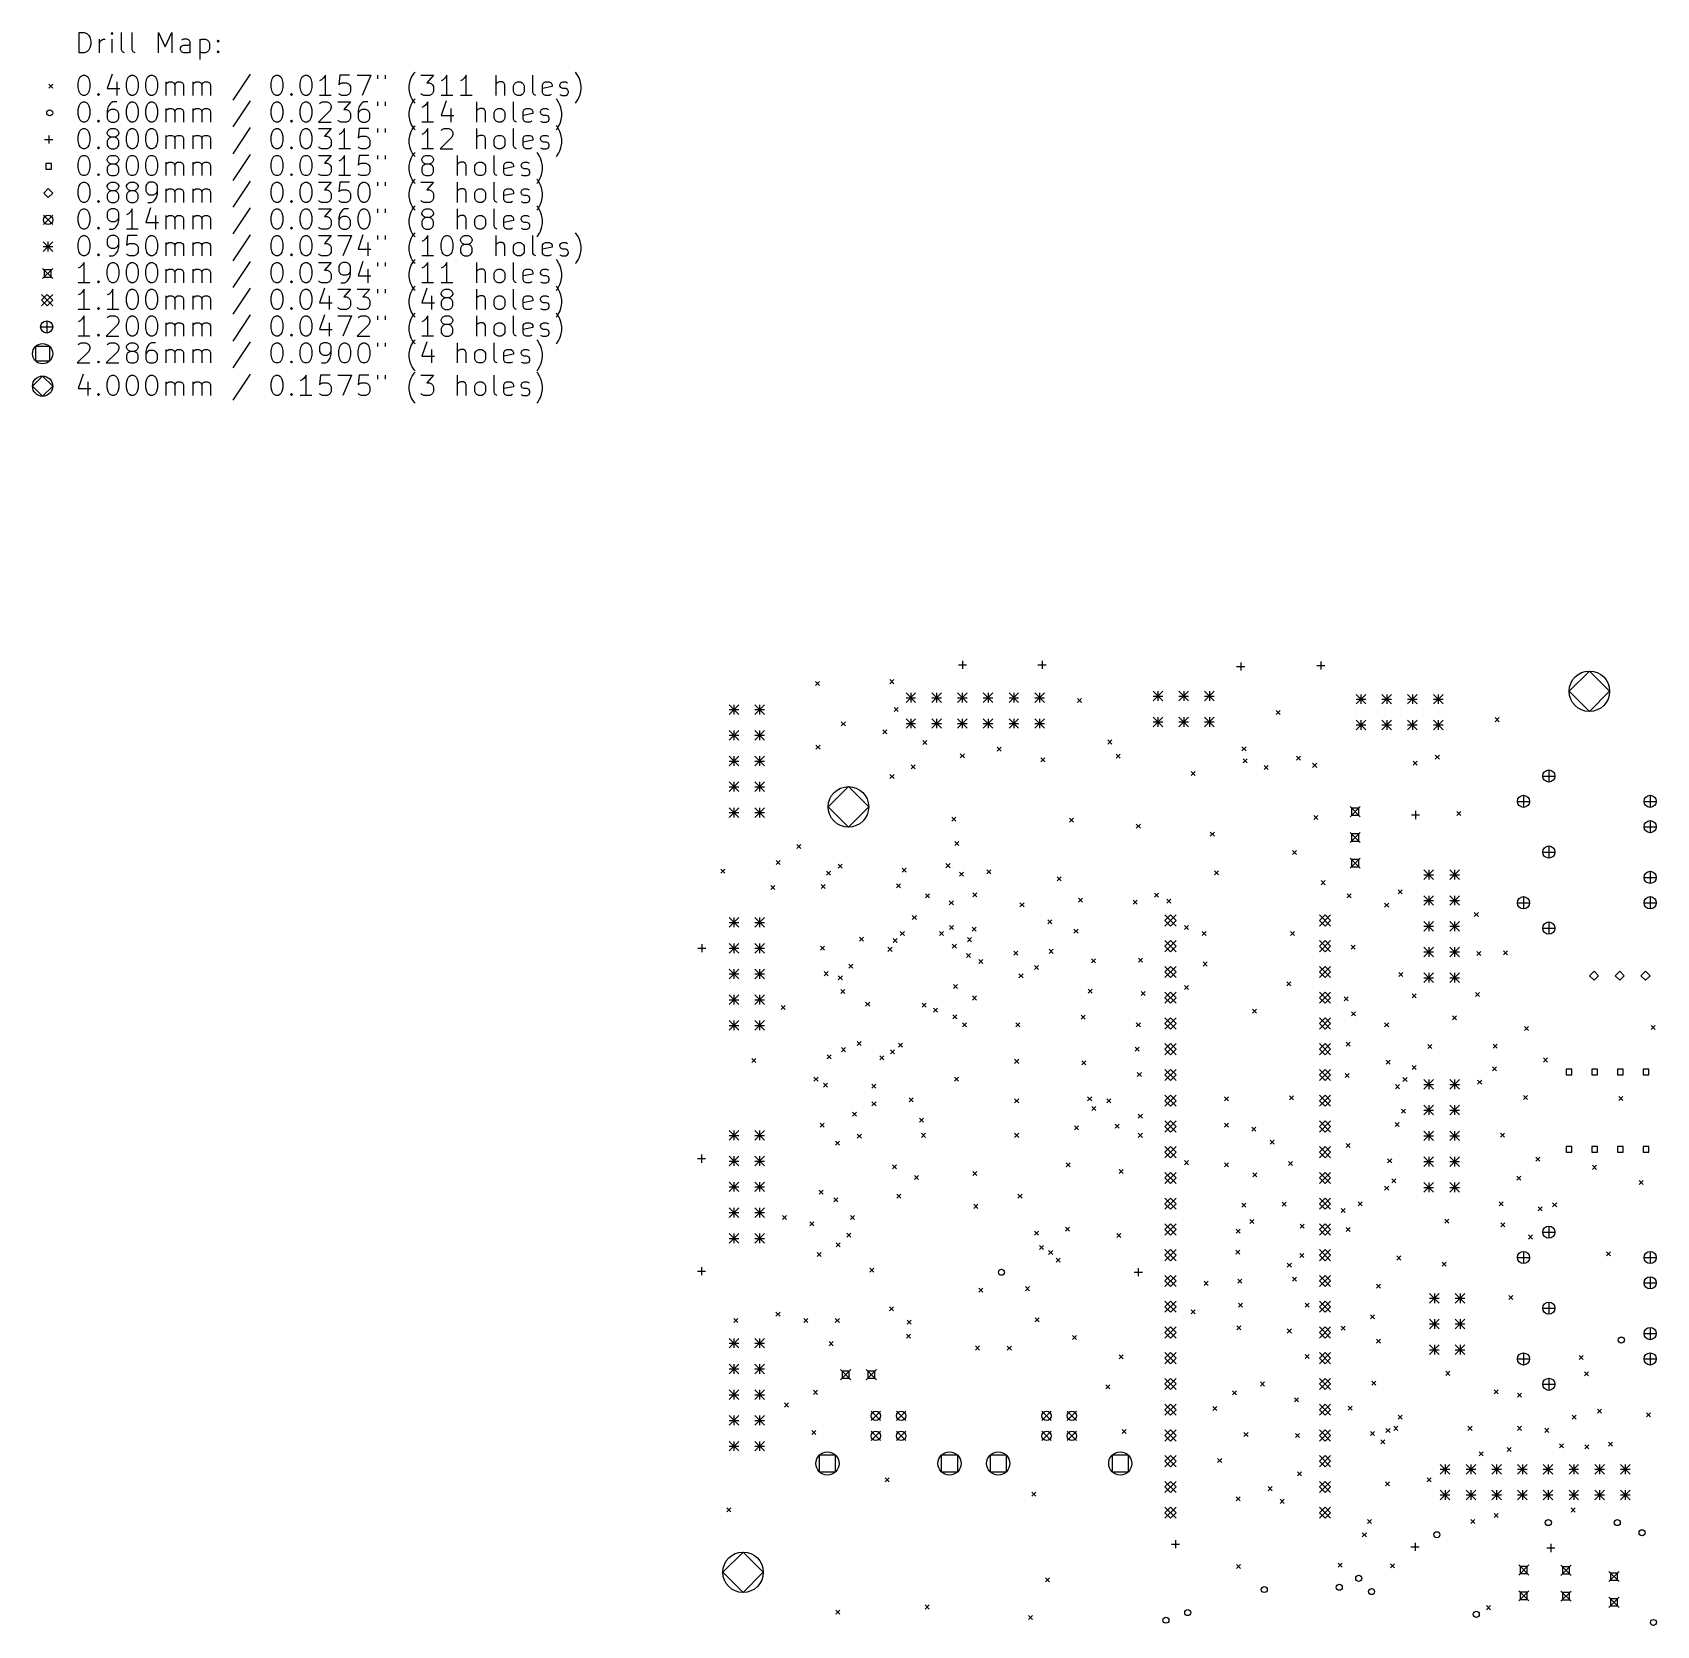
# Model space of a CAD drawing. Extents: x -2 to 158, y -158 to -1.
import ezdxf

# ---------------------------------------------------------------- set-up
doc = ezdxf.new("R2010")
doc.units = 0
doc.layers.add('BLACK', color=7, linetype='CONTINUOUS')

msp = doc.modelspace()

# ---------------------------------------------------------------- linework, layer by layer
at = {"layer": 'BLACK', "linetype": 'CONTINUOUS'}
for p, q in [((2.607768, -3.114838), (2.607768, -1.114838)), ((2.607768, -1.114838), (3.083958, -1.114838)), ((3.083958, -1.114838), (3.369673, -1.210076)), ((3.369673, -1.210076), (3.560149, -1.400552)), ((3.560149, -1.400552), (3.655387, -1.591028)), ((3.655387, -1.591028), (3.750625, -1.97198)), ((5.845863, -1.114838), (5.750625, -1.210076)), ((5.750625, -1.210076), (5.845863, -1.305314)), ((5.941101, -1.210076), (5.845863, -1.114838)), ((5.845863, -1.114838), (5.845863, -1.305314)), ((5.845863, -1.305314), (5.941101, -1.210076)), ((6.798244, -2.829123), (6.798244, -1.114838)), ((7.845863, -2.829123), (7.845863, -1.114838)), ((10.417292, -3.114838), (10.417292, -1.114838)), ((10.417292, -1.114838), (11.083959, -2.543409)), ((11.083959, -2.543409), (11.750625, -1.114838)), ((11.750625, -1.114838), (11.750625, -3.114838)), ((3.083958, -3.114838), (2.607768, -3.114838)), ((3.369673, -3.0196), (3.083958, -3.114838)), ((3.560149, -2.829123), (3.369673, -3.0196)), ((3.655387, -2.638647), (3.560149, -2.829123)), ((3.750625, -2.257695), (3.655387, -2.638647)), ((3.750625, -1.97198), (3.750625, -2.257695)), ((4.607768, -3.114838), (4.607768, -1.781504)), ((4.607768, -2.162457), (4.703006, -1.97198)), ((4.703006, -1.97198), (4.798244, -1.876742)), ((4.798244, -1.876742), (4.98872, -1.781504)), ((4.98872, -1.781504), (5.179197, -1.781504)), ((5.845863, -3.114838), (5.845863, -1.781504)), ((6.893482, -3.0196), (6.798244, -2.829123)), ((7.083958, -3.114838), (6.893482, -3.0196)), ((7.941101, -3.0196), (7.845863, -2.829123)), ((8.131577, -3.114838), (7.941101, -3.0196)), ((12.607768, -2.638647), (12.703006, -2.448171)), ((12.607768, -2.829123), (12.607768, -2.638647)), ((12.703006, -3.0196), (12.607768, -2.829123)), ((12.893482, -1.781504), (12.703006, -1.876742)), ((12.703006, -2.448171), (12.893482, -2.352933)), ((12.893482, -3.114838), (12.703006, -3.0196)), ((13.274435, -1.781504), (12.893482, -1.781504)), ((12.893482, -2.352933), (13.369673, -2.352933)), ((13.369673, -3.114838), (12.893482, -3.114838)), ((13.464911, -1.876742), (13.274435, -1.781504)), ((13.369673, -2.352933), (13.560149, -2.257695)), ((13.560149, -3.0196), (13.369673, -3.114838)), ((13.560149, -2.067219), (13.464911, -1.876742)), ((13.560149, -3.114838), (13.560149, -2.067219)), ((14.51253, -1.781504), (14.51253, -3.781504)), ((14.51253, -1.876742), (14.703006, -1.781504)), ((14.703006, -3.114838), (14.51253, -3.0196)), ((14.703006, -1.781504), (15.083959, -1.781504)), ((15.083959, -3.114838), (14.703006, -3.114838)), ((15.083959, -1.781504), (15.274435, -1.876742)), ((15.274435, -3.0196), (15.083959, -3.114838)), ((15.274435, -1.876742), (15.369673, -1.97198)), ((15.369673, -2.924361), (15.274435, -3.0196)), ((15.369673, -1.97198), (15.464911, -2.162457)), ((15.464911, -2.733885), (15.369673, -2.924361)), ((15.464911, -2.162457), (15.464911, -2.733885)), ((16.226816, -1.97198), (16.322054, -1.876742)), ((16.322054, -2.067219), (16.226816, -1.97198)), ((16.226816, -3.0196), (16.322054, -2.924361)), ((16.322054, -3.114838), (16.226816, -3.0196)), ((16.322054, -1.876742), (16.417292, -1.97198)), ((16.322054, -1.876742), (16.322054, -2.067219)), ((16.417292, -1.97198), (16.322054, -2.067219)), ((16.322054, -2.924361), (16.417292, -3.0196)), ((16.322054, -2.924361), (16.322054, -3.114838)), ((16.417292, -3.0196), (16.322054, -3.114838)), ((-0.4, -6.2), (0, -6.6)), ((0, -6.2), (-0.4, -6.6)), ((2.51253, -6.076742), (2.607768, -5.69579)), ((2.51253, -6.552933), (2.51253, -6.076742)), ((2.607768, -5.69579), (2.703006, -5.505314)), ((2.703006, -5.505314), (2.798244, -5.410076)), ((2.798244, -5.410076), (2.98872, -5.314838)), ((2.98872, -5.314838), (3.179197, -5.314838)), ((3.179197, -5.314838), (3.369673, -5.410076)), ((3.369673, -5.410076), (3.464911, -5.505314)), ((3.464911, -5.505314), (3.560149, -5.69579)), ((3.560149, -5.69579), (3.655387, -6.076742)), ((3.655387, -6.076742), (3.655387, -6.552933)), ((5.845863, -5.2196), (5.369673, -6.648171)), ((6.322054, -5.981504), (6.322054, -7.314838)), ((7.274435, -6.076742), (7.369673, -5.69579)), ((7.274435, -6.552933), (7.274435, -6.076742)), ((7.369673, -5.69579), (7.464911, -5.505314)), ((7.464911, -5.505314), (7.560149, -5.410076)), ((7.560149, -5.410076), (7.750625, -5.314838)), ((7.750625, -5.314838), (7.941102, -5.314838)), ((7.941102, -5.314838), (8.131578, -5.410076)), ((8.131578, -5.410076), (8.226816, -5.505314)), ((8.226816, -5.505314), (8.322054, -5.69579)), ((8.322054, -5.69579), (8.417292, -6.076742)), ((8.417292, -6.076742), (8.417292, -6.552933)), ((9.179197, -6.076742), (9.274435, -5.69579)), ((9.179197, -6.552933), (9.179197, -6.076742)), ((9.274435, -5.69579), (9.369673, -5.505314)), ((9.369673, -5.505314), (9.464911, -5.410076)), ((9.464911, -5.410076), (9.655387, -5.314838)), ((9.655387, -5.314838), (9.845864, -5.314838)), ((9.845864, -5.314838), (10.03634, -5.410076)), ((10.03634, -5.410076), (10.131578, -5.505314)), ((10.131578, -5.505314), (10.226816, -5.69579)), ((10.226816, -5.69579), (10.322054, -6.076742)), ((10.322054, -6.076742), (10.322054, -6.552933)), ((11.179197, -7.314838), (11.179197, -5.981504)), ((11.179197, -6.17198), (11.274435, -6.076742)), ((11.274435, -6.076742), (11.464911, -5.981504)), ((11.464911, -5.981504), (11.750626, -5.981504)), ((11.750626, -5.981504), (11.941102, -6.076742)), ((11.941102, -6.076742), (12.03634, -6.267219)), ((12.03634, -6.267219), (12.131578, -6.076742)), ((12.03634, -6.267219), (12.03634, -7.314838)), ((12.131578, -6.076742), (12.322054, -5.981504)), ((12.322054, -5.981504), (12.607768, -5.981504)), ((12.607768, -5.981504), (12.798245, -6.076742)), ((12.798245, -6.076742), (12.893483, -6.267219)), ((12.893483, -6.267219), (12.893483, -7.314838)), ((13.845864, -7.314838), (13.845864, -5.981504)), ((13.845864, -6.17198), (13.941102, -6.076742)), ((13.941102, -6.076742), (14.131578, -5.981504)), ((14.131578, -5.981504), (14.417293, -5.981504)), ((14.417293, -5.981504), (14.607769, -6.076742)), ((14.607769, -6.076742), (14.703007, -6.267219)), ((14.703007, -6.267219), (14.798245, -6.076742)), ((14.703007, -6.267219), (14.703007, -7.314838)), ((14.798245, -6.076742), (14.988721, -5.981504)), ((14.988721, -5.981504), (15.274435, -5.981504)), ((15.274435, -5.981504), (15.464912, -6.076742)), ((15.464912, -6.076742), (15.56015, -6.267219)), ((15.56015, -6.267219), (15.56015, -7.314838)), ((19.464912, -5.2196), (17.750627, -7.791028)), ((21.560151, -6.076742), (21.655389, -5.69579)), ((21.560151, -6.552933), (21.560151, -6.076742)), ((21.655389, -5.69579), (21.750627, -5.505314)), ((21.750627, -5.505314), (21.845865, -5.410076)), ((21.845865, -5.410076), (22.036341, -5.314838)), ((22.036341, -5.314838), (22.226818, -5.314838)), ((22.226818, -5.314838), (22.417294, -5.410076)), ((22.417294, -5.410076), (22.512532, -5.505314)), ((22.512532, -5.505314), (22.60777, -5.69579)), ((22.60777, -5.69579), (22.703008, -6.076742)), ((22.703008, -6.076742), (22.703008, -6.552933)), ((24.417294, -6.076742), (24.512532, -5.69579)), ((24.417294, -6.552933), (24.417294, -6.076742)), ((24.512532, -5.69579), (24.60777, -5.505314)), ((24.60777, -5.505314), (24.703008, -5.410076)), ((24.703008, -5.410076), (24.893484, -5.314838)), ((24.893484, -5.314838), (25.083961, -5.314838)), ((25.083961, -5.314838), (25.274437, -5.410076)), ((25.274437, -5.410076), (25.369675, -5.505314)), ((25.369675, -5.505314), (25.464913, -5.69579)), ((25.464913, -5.69579), (25.560151, -6.076742)), ((25.560151, -6.076742), (25.560151, -6.552933)), ((26.512532, -5.791028), (26.322056, -5.886266)), ((26.703008, -5.600552), (26.512532, -5.791028)), ((26.893484, -5.314838), (26.703008, -5.600552)), ((26.893484, -7.314838), (26.893484, -5.314838)), ((28.322056, -5.314838), (28.226818, -6.267219)), ((28.226818, -6.267219), (28.322056, -6.17198)), ((29.274437, -5.314838), (28.322056, -5.314838)), ((28.322056, -6.17198), (28.512532, -6.076742)), ((28.512532, -6.076742), (28.988723, -6.076742)), ((28.988723, -6.076742), (29.179199, -6.17198)), ((29.179199, -6.17198), (29.274437, -6.267219)), ((29.274437, -6.267219), (29.369675, -6.457695)), ((30.036342, -5.314838), (31.369675, -5.314838)), ((31.369675, -5.314838), (30.512532, -7.314838)), ((32.036342, -5.314838), (32.036342, -5.69579)), ((32.798247, -5.314838), (32.798247, -5.69579)), ((35.1792, -6.362457), (35.274438, -5.886266)), ((35.1792, -6.743409), (35.1792, -6.362457)), ((35.274438, -5.886266), (35.369676, -5.600552)), ((35.369676, -5.600552), (35.464914, -5.410076)), ((35.464914, -5.410076), (35.65539, -5.124361)), ((35.65539, -5.124361), (35.750629, -5.029123)), ((36.322057, -5.314838), (37.560152, -5.314838)), ((37.560152, -5.314838), (36.893485, -6.076742)), ((36.893485, -6.076742), (37.1792, -6.076742)), ((37.1792, -6.076742), (37.369676, -6.17198)), ((37.369676, -6.17198), (37.464914, -6.267219)), ((37.464914, -6.267219), (37.560152, -6.457695)), ((38.512533, -5.791028), (38.322057, -5.886266)), ((38.703009, -5.600552), (38.512533, -5.791028)), ((38.893485, -5.314838), (38.703009, -5.600552)), ((38.893485, -7.314838), (38.893485, -5.314838)), ((40.417295, -5.791028), (40.226819, -5.886266)), ((40.607771, -5.600552), (40.417295, -5.791028)), ((40.798247, -5.314838), (40.607771, -5.600552)), ((40.798247, -7.314838), (40.798247, -5.314838)), ((43.750629, -7.314838), (43.750629, -5.314838)), ((43.845867, -6.076742), (43.750629, -6.17198)), ((44.036343, -5.981504), (43.845867, -6.076742)), ((44.322058, -5.981504), (44.036343, -5.981504)), ((44.512534, -6.076742), (44.322058, -5.981504)), ((44.607772, -6.267219), (44.512534, -6.076742)), ((44.607772, -7.314838), (44.607772, -6.267219)), ((45.464915, -6.362457), (45.560153, -6.17198)), ((45.464915, -6.933885), (45.464915, -6.362457)), ((45.560153, -6.17198), (45.655391, -6.076742)), ((45.655391, -6.076742), (45.845867, -5.981504)), ((45.845867, -5.981504), (46.131582, -5.981504)), ((46.131582, -5.981504), (46.322058, -6.076742)), ((46.322058, -6.076742), (46.417296, -6.17198)), ((46.417296, -6.17198), (46.512534, -6.362457)), ((46.512534, -6.362457), (46.512534, -6.933885)), ((47.369677, -7.029123), (47.369677, -5.314838)), ((48.322058, -6.267219), (48.417296, -6.076742)), ((48.322058, -7.029123), (48.322058, -6.267219)), ((48.417296, -6.076742), (48.607772, -5.981504)), ((48.607772, -5.981504), (48.988725, -5.981504)), ((48.988725, -5.981504), (49.179201, -6.076742)), ((49.179201, -6.076742), (49.274439, -6.267219)), ((49.274439, -6.267219), (49.274439, -6.457695)), ((50.036344, -6.267219), (50.131582, -6.076742)), ((50.036344, -6.362457), (50.036344, -6.267219)), ((50.131582, -6.552933), (50.036344, -6.362457)), ((50.131582, -6.076742), (50.322058, -5.981504)), ((50.322058, -5.981504), (50.607772, -5.981504)), ((50.607772, -5.981504), (50.798249, -6.076742)), ((51.655392, -5.124361), (51.560154, -5.029123)), ((51.845868, -5.410076), (51.655392, -5.124361)), ((51.941106, -5.600552), (51.845868, -5.410076)), ((52.036344, -5.886266), (51.941106, -5.600552)), ((52.131582, -6.362457), (52.036344, -5.886266)), ((52.131582, -6.743409), (52.131582, -6.362457)), ((2.607768, -6.933885), (2.51253, -6.552933)), ((2.703006, -7.124361), (2.607768, -6.933885)), ((2.798244, -7.2196), (2.703006, -7.124361)), ((2.98872, -7.314838), (2.798244, -7.2196)), ((2.798244, -8.050076), (2.98872, -7.954838)), ((3.179197, -7.314838), (2.98872, -7.314838)), ((2.98872, -7.954838), (3.179197, -7.954838)), ((3.369673, -7.2196), (3.179197, -7.314838)), ((3.179197, -7.954838), (3.369673, -8.050076)), ((3.464911, -7.124361), (3.369673, -7.2196)), ((3.560149, -6.933885), (3.464911, -7.124361)), ((3.655387, -6.552933), (3.560149, -6.933885)), ((4.417292, -7.2196), (4.51253, -7.124361)), ((4.51253, -7.314838), (4.417292, -7.2196)), ((4.51253, -7.124361), (4.607768, -7.2196)), ((4.51253, -7.124361), (4.51253, -7.314838)), ((4.607768, -7.2196), (4.51253, -7.314838)), ((5.369673, -6.648171), (6.607768, -6.648171)), ((5.941101, -7.954838), (5.750625, -8.050076)), ((6.322054, -7.954838), (5.941101, -7.954838)), ((7.369673, -6.933885), (7.274435, -6.552933)), ((7.464911, -7.124361), (7.369673, -6.933885)), ((7.560149, -7.2196), (7.464911, -7.124361)), ((7.750625, -7.314838), (7.560149, -7.2196)), ((7.560149, -8.050076), (7.750625, -7.954838)), ((7.941102, -7.314838), (7.750625, -7.314838)), ((7.750625, -7.954838), (7.941102, -7.954838)), ((8.131578, -7.2196), (7.941102, -7.314838)), ((7.941102, -7.954838), (8.131578, -8.050076)), ((8.226816, -7.124361), (8.131578, -7.2196)), ((8.322054, -6.933885), (8.226816, -7.124361)), ((8.417292, -6.552933), (8.322054, -6.933885)), ((9.274435, -6.933885), (9.179197, -6.552933)), ((9.369673, -7.124361), (9.274435, -6.933885)), ((9.464911, -7.2196), (9.369673, -7.124361)), ((9.655387, -7.314838), (9.464911, -7.2196)), ((9.464911, -8.050076), (9.655387, -7.954838)), ((9.845864, -7.314838), (9.655387, -7.314838)), ((9.655387, -7.954838), (9.845864, -7.954838)), ((10.03634, -7.2196), (9.845864, -7.314838)), ((9.845864, -7.954838), (10.03634, -8.050076)), ((10.131578, -7.124361), (10.03634, -7.2196)), ((10.226816, -6.933885), (10.131578, -7.124361)), ((10.322054, -6.552933), (10.226816, -6.933885)), ((19.464912, -7.8596), (17.750627, -10.431028)), ((21.655389, -6.933885), (21.560151, -6.552933)), ((21.750627, -7.124361), (21.655389, -6.933885)), ((21.845865, -7.2196), (21.750627, -7.124361)), ((22.036341, -7.314838), (21.845865, -7.2196)), ((21.845865, -8.050076), (22.036341, -7.954838)), ((22.226818, -7.314838), (22.036341, -7.314838)), ((22.036341, -7.954838), (22.226818, -7.954838)), ((22.417294, -7.2196), (22.226818, -7.314838)), ((22.226818, -7.954838), (22.417294, -8.050076)), ((22.512532, -7.124361), (22.417294, -7.2196)), ((22.60777, -6.933885), (22.512532, -7.124361)), ((22.703008, -6.552933), (22.60777, -6.933885)), ((23.464913, -7.2196), (23.560151, -7.124361)), ((23.560151, -7.314838), (23.464913, -7.2196)), ((23.560151, -7.124361), (23.655389, -7.2196)), ((23.560151, -7.124361), (23.560151, -7.314838)), ((23.655389, -7.2196), (23.560151, -7.314838)), ((24.512532, -6.933885), (24.417294, -6.552933)), ((24.60777, -7.124361), (24.512532, -6.933885)), ((24.703008, -7.2196), (24.60777, -7.124361)), ((24.893484, -7.314838), (24.703008, -7.2196)), ((24.703008, -8.050076), (24.893484, -7.954838)), ((25.083961, -7.314838), (24.893484, -7.314838)), ((24.893484, -7.954838), (25.083961, -7.954838)), ((25.274437, -7.2196), (25.083961, -7.314838)), ((25.083961, -7.954838), (25.274437, -8.050076)), ((25.369675, -7.124361), (25.274437, -7.2196)), ((25.464913, -6.933885), (25.369675, -7.124361)), ((25.560151, -6.552933), (25.464913, -6.933885)), ((27.464913, -7.314838), (26.322056, -7.314838)), ((26.417294, -8.050076), (26.60777, -7.954838)), ((26.60777, -7.954838), (27.083961, -7.954838)), ((27.083961, -7.954838), (27.274437, -8.050076)), ((28.13158, -7.954838), (29.369675, -7.954838)), ((28.322056, -7.2196), (28.226818, -7.124361)), ((28.512532, -7.314838), (28.322056, -7.2196)), ((28.988723, -7.314838), (28.512532, -7.314838)), ((29.369675, -7.954838), (28.703008, -8.716742)), ((29.179199, -7.2196), (28.988723, -7.314838)), ((29.274437, -7.124361), (29.179199, -7.2196)), ((29.369675, -6.933885), (29.274437, -7.124361)), ((29.369675, -6.457695), (29.369675, -6.933885)), ((30.703008, -7.954838), (30.512532, -8.050076)), ((31.083961, -7.954838), (30.703008, -7.954838)), ((32.036342, -7.954838), (32.036342, -8.33579)), ((32.798247, -7.954838), (32.798247, -8.33579)), ((35.274438, -7.2196), (35.1792, -6.743409)), ((35.369676, -7.505314), (35.274438, -7.2196)), ((35.464914, -7.69579), (35.369676, -7.505314)), ((35.65539, -7.981504), (35.464914, -7.69579)), ((35.464914, -8.050076), (35.65539, -7.764361)), ((35.65539, -7.764361), (35.750629, -7.669123)), ((35.750629, -8.076742), (35.65539, -7.981504)), ((36.417295, -7.2196), (36.322057, -7.124361)), ((36.607771, -7.314838), (36.417295, -7.2196)), ((37.1792, -7.314838), (36.607771, -7.314838)), ((36.988723, -7.954838), (36.798247, -8.240552)), ((36.988723, -9.954838), (36.988723, -7.954838)), ((37.369676, -7.2196), (37.1792, -7.314838)), ((37.464914, -7.124361), (37.369676, -7.2196)), ((37.560152, -6.933885), (37.464914, -7.124361)), ((37.560152, -6.457695), (37.560152, -6.933885)), ((39.464914, -7.314838), (38.322057, -7.314838)), ((38.798247, -7.8596), (38.322057, -9.288171)), ((41.369676, -7.314838), (40.226819, -7.314838)), ((41.845867, -9.954838), (41.845867, -7.954838)), ((45.560153, -7.124361), (45.464915, -6.933885)), ((45.464915, -9.669123), (45.464915, -7.954838)), ((45.655391, -7.2196), (45.560153, -7.124361)), ((45.845867, -7.314838), (45.655391, -7.2196)), ((46.131582, -7.314838), (45.845867, -7.314838)), ((46.322058, -7.2196), (46.131582, -7.314838)), ((46.417296, -7.124361), (46.322058, -7.2196)), ((46.512534, -6.933885), (46.417296, -7.124361)), ((47.464915, -7.2196), (47.369677, -7.029123)), ((47.655391, -7.314838), (47.464915, -7.2196)), ((49.274439, -6.457695), (48.322058, -6.648171)), ((48.417296, -7.2196), (48.322058, -7.029123)), ((48.607772, -7.314838), (48.417296, -7.2196)), ((48.988725, -7.314838), (48.607772, -7.314838)), ((49.179201, -7.2196), (48.988725, -7.314838)), ((49.75063, -7.764361), (49.655392, -7.669123)), ((49.941106, -8.050076), (49.75063, -7.764361)), ((50.036344, -7.2196), (50.22682, -7.314838)), ((50.322058, -6.648171), (50.131582, -6.552933)), ((50.22682, -7.314838), (50.607772, -7.314838)), ((50.607772, -6.648171), (50.322058, -6.648171)), ((50.798249, -6.743409), (50.607772, -6.648171)), ((50.607772, -7.314838), (50.798249, -7.2196)), ((50.893487, -6.933885), (50.798249, -6.743409)), ((50.798249, -7.2196), (50.893487, -7.029123)), ((50.893487, -7.029123), (50.893487, -6.933885)), ((51.560154, -8.076742), (51.655392, -7.981504)), ((51.655392, -7.981504), (51.845868, -7.69579)), ((51.845868, -7.69579), (51.941106, -7.505314)), ((51.941106, -7.505314), (52.036344, -7.2196)), ((52.036344, -7.2196), (52.131582, -6.743409)), ((2.51253, -8.716742), (2.607768, -8.33579)), ((2.51253, -9.192933), (2.51253, -8.716742)), ((2.607768, -9.573885), (2.51253, -9.192933)), ((2.607768, -8.33579), (2.703006, -8.145314)), ((2.703006, -9.764361), (2.607768, -9.573885)), ((2.703006, -8.145314), (2.798244, -8.050076)), ((3.369673, -8.050076), (3.464911, -8.145314)), ((3.464911, -8.145314), (3.560149, -8.33579)), ((3.560149, -9.573885), (3.464911, -9.764361)), ((3.560149, -8.33579), (3.655387, -8.716742)), ((3.655387, -9.192933), (3.560149, -9.573885)), ((3.655387, -8.716742), (3.655387, -9.192933)), ((5.464911, -8.431028), (5.369673, -8.81198)), ((5.369673, -8.81198), (5.369673, -9.573885)), ((5.464911, -8.907219), (5.369673, -9.097695)), ((5.369673, -9.573885), (5.464911, -9.764361)), ((5.655387, -8.145314), (5.464911, -8.431028)), ((5.560149, -8.81198), (5.464911, -8.907219)), ((5.750625, -8.716742), (5.560149, -8.81198)), ((5.750625, -8.050076), (5.655387, -8.145314)), ((6.131578, -8.716742), (5.750625, -8.716742)), ((6.322054, -8.81198), (6.131578, -8.716742)), ((6.417292, -8.907219), (6.322054, -8.81198)), ((6.51253, -9.097695), (6.417292, -8.907219)), ((6.417292, -9.764361), (6.51253, -9.573885)), ((6.51253, -9.573885), (6.51253, -9.097695)), ((7.274435, -8.716742), (7.369673, -8.33579)), ((7.274435, -9.192933), (7.274435, -8.716742)), ((7.369673, -9.573885), (7.274435, -9.192933)), ((7.369673, -8.33579), (7.464911, -8.145314)), ((7.464911, -9.764361), (7.369673, -9.573885)), ((7.464911, -8.145314), (7.560149, -8.050076)), ((8.131578, -8.050076), (8.226816, -8.145314)), ((8.226816, -8.145314), (8.322054, -8.33579)), ((8.322054, -9.573885), (8.226816, -9.764361)), ((8.322054, -8.33579), (8.417292, -8.716742)), ((8.417292, -9.192933), (8.322054, -9.573885)), ((8.417292, -8.716742), (8.417292, -9.192933)), ((9.179197, -8.716742), (9.274435, -8.33579)), ((9.179197, -9.192933), (9.179197, -8.716742)), ((9.274435, -9.573885), (9.179197, -9.192933)), ((9.274435, -8.33579), (9.369673, -8.145314)), ((9.369673, -9.764361), (9.274435, -9.573885)), ((9.369673, -8.145314), (9.464911, -8.050076)), ((10.03634, -8.050076), (10.131578, -8.145314)), ((10.131578, -8.145314), (10.226816, -8.33579)), ((10.226816, -9.573885), (10.131578, -9.764361)), ((10.226816, -8.33579), (10.322054, -8.716742)), ((10.322054, -9.192933), (10.226816, -9.573885)), ((10.322054, -8.716742), (10.322054, -9.192933)), ((11.179197, -9.954838), (11.179197, -8.621504)), ((11.179197, -8.81198), (11.274435, -8.716742)), ((11.274435, -8.716742), (11.464911, -8.621504)), ((11.464911, -8.621504), (11.750626, -8.621504)), ((11.750626, -8.621504), (11.941102, -8.716742)), ((11.941102, -8.716742), (12.03634, -8.907219)), ((12.03634, -8.907219), (12.131578, -8.716742)), ((12.03634, -8.907219), (12.03634, -9.954838)), ((12.131578, -8.716742), (12.322054, -8.621504)), ((12.322054, -8.621504), (12.607768, -8.621504)), ((12.607768, -8.621504), (12.798245, -8.716742)), ((12.798245, -8.716742), (12.893483, -8.907219)), ((12.893483, -8.907219), (12.893483, -9.954838)), ((13.845864, -9.954838), (13.845864, -8.621504)), ((13.845864, -8.81198), (13.941102, -8.716742)), ((13.941102, -8.716742), (14.131578, -8.621504)), ((14.131578, -8.621504), (14.417293, -8.621504)), ((14.417293, -8.621504), (14.607769, -8.716742)), ((14.607769, -8.716742), (14.703007, -8.907219)), ((14.703007, -8.907219), (14.798245, -8.716742)), ((14.703007, -8.907219), (14.703007, -9.954838)), ((14.798245, -8.716742), (14.988721, -8.621504)), ((14.988721, -8.621504), (15.274435, -8.621504)), ((15.274435, -8.621504), (15.464912, -8.716742)), ((15.464912, -8.716742), (15.56015, -8.907219)), ((15.56015, -8.907219), (15.56015, -9.954838)), ((21.560151, -8.716742), (21.655389, -8.33579)), ((21.560151, -9.192933), (21.560151, -8.716742)), ((21.655389, -9.573885), (21.560151, -9.192933)), ((21.655389, -8.33579), (21.750627, -8.145314)), ((21.750627, -9.764361), (21.655389, -9.573885)), ((21.750627, -8.145314), (21.845865, -8.050076)), ((22.417294, -8.050076), (22.512532, -8.145314)), ((22.512532, -8.145314), (22.60777, -8.33579)), ((22.60777, -9.573885), (22.512532, -9.764361)), ((22.60777, -8.33579), (22.703008, -8.716742)), ((22.703008, -9.192933), (22.60777, -9.573885)), ((22.703008, -8.716742), (22.703008, -9.192933)), ((24.417294, -8.716742), (24.512532, -8.33579)), ((24.417294, -9.192933), (24.417294, -8.716742)), ((24.512532, -9.573885), (24.417294, -9.192933)), ((24.512532, -8.33579), (24.60777, -8.145314)), ((24.60777, -9.764361), (24.512532, -9.573885)), ((24.60777, -8.145314), (24.703008, -8.050076)), ((25.274437, -8.050076), (25.369675, -8.145314)), ((25.369675, -8.145314), (25.464913, -8.33579)), ((25.464913, -9.573885), (25.369675, -9.764361)), ((25.464913, -8.33579), (25.560151, -8.716742)), ((25.560151, -9.192933), (25.464913, -9.573885)), ((25.560151, -8.716742), (25.560151, -9.192933)), ((27.369675, -8.81198), (26.226818, -9.954838)), ((26.322056, -8.145314), (26.417294, -8.050076)), ((27.274437, -8.050076), (27.369675, -8.145314)), ((27.369675, -8.145314), (27.464913, -8.33579)), ((27.464913, -8.526266), (27.369675, -8.81198)), ((27.464913, -8.33579), (27.464913, -8.526266)), ((28.703008, -8.716742), (28.988723, -8.716742)), ((28.988723, -8.716742), (29.179199, -8.81198)), ((29.179199, -8.81198), (29.274437, -8.907219)), ((29.274437, -8.907219), (29.369675, -9.097695)), ((29.369675, -9.573885), (29.274437, -9.764361)), ((29.369675, -9.097695), (29.369675, -9.573885)), ((30.226818, -8.431028), (30.13158, -8.81198)), ((30.13158, -8.81198), (30.13158, -9.573885)), ((30.226818, -8.907219), (30.13158, -9.097695)), ((30.13158, -9.573885), (30.226818, -9.764361)), ((30.417294, -8.145314), (30.226818, -8.431028)), ((30.322056, -8.81198), (30.226818, -8.907219)), ((30.512532, -8.716742), (30.322056, -8.81198)), ((30.512532, -8.050076), (30.417294, -8.145314)), ((30.893485, -8.716742), (30.512532, -8.716742)), ((31.083961, -8.81198), (30.893485, -8.716742)), ((31.179199, -8.907219), (31.083961, -8.81198)), ((31.274437, -9.097695), (31.179199, -8.907219)), ((31.179199, -9.764361), (31.274437, -9.573885)), ((31.274437, -9.573885), (31.274437, -9.097695)), ((35.1792, -9.002457), (35.274438, -8.526266)), ((35.1792, -9.383409), (35.1792, -9.002457)), ((35.274438, -9.8596), (35.1792, -9.383409)), ((35.274438, -8.526266), (35.369676, -8.240552)), ((35.369676, -8.240552), (35.464914, -8.050076)), ((36.607771, -8.431028), (36.417295, -8.526266)), ((36.798247, -8.240552), (36.607771, -8.431028)), ((38.322057, -9.288171), (39.560152, -9.288171)), ((39.274438, -8.621504), (39.274438, -9.954838)), ((41.941105, -8.716742), (41.845867, -8.81198)), ((42.131581, -8.621504), (41.941105, -8.716742)), ((42.417296, -8.621504), (42.131581, -8.621504)), ((42.607772, -8.716742), (42.417296, -8.621504)), ((42.70301, -8.907219), (42.607772, -8.716742)), ((42.70301, -9.954838), (42.70301, -8.907219)), ((43.560153, -9.002457), (43.655391, -8.81198)), ((43.560153, -9.573885), (43.560153, -9.002457)), ((43.655391, -9.764361), (43.560153, -9.573885)), ((43.655391, -8.81198), (43.750629, -8.716742)), ((43.750629, -8.716742), (43.941105, -8.621504)), ((43.941105, -8.621504), (44.22682, -8.621504)), ((44.22682, -8.621504), (44.417296, -8.716742)), ((44.417296, -8.716742), (44.512534, -8.81198)), ((44.512534, -8.81198), (44.607772, -9.002457)), ((44.607772, -9.573885), (44.512534, -9.764361)), ((44.607772, -9.002457), (44.607772, -9.573885)), ((46.417296, -8.907219), (46.512534, -8.716742)), ((46.417296, -9.669123), (46.417296, -8.907219)), ((47.369677, -9.097695), (46.417296, -9.288171)), ((46.512534, -8.716742), (46.70301, -8.621504)), ((46.70301, -8.621504), (47.083963, -8.621504)), ((47.083963, -8.621504), (47.274439, -8.716742)), ((47.274439, -8.716742), (47.369677, -8.907219)), ((47.369677, -8.907219), (47.369677, -9.097695)), ((48.131582, -8.907219), (48.22682, -8.716742)), ((48.131582, -9.002457), (48.131582, -8.907219)), ((48.22682, -9.192933), (48.131582, -9.002457)), ((48.22682, -8.716742), (48.417296, -8.621504)), ((48.417296, -9.288171), (48.22682, -9.192933)), ((48.417296, -8.621504), (48.70301, -8.621504)), ((48.70301, -9.288171), (48.417296, -9.288171)), ((48.70301, -8.621504), (48.893487, -8.716742)), ((48.893487, -9.383409), (48.70301, -9.288171)), ((48.988725, -9.573885), (48.893487, -9.383409)), ((48.988725, -9.669123), (48.988725, -9.573885)), ((50.036344, -8.240552), (49.941106, -8.050076)), ((50.131582, -8.526266), (50.036344, -8.240552)), ((50.22682, -9.002457), (50.131582, -8.526266)), ((50.131582, -9.8596), (50.22682, -9.383409)), ((50.22682, -9.383409), (50.22682, -9.002457)), ((2.51253, -11.356742), (2.607768, -10.97579)), ((2.607768, -10.97579), (2.703006, -10.785314)), ((2.798244, -9.8596), (2.703006, -9.764361)), ((2.703006, -10.785314), (2.798244, -10.690076)), ((2.98872, -9.954838), (2.798244, -9.8596)), ((2.798244, -10.690076), (2.98872, -10.594838)), ((3.179197, -9.954838), (2.98872, -9.954838)), ((2.98872, -10.594838), (3.179197, -10.594838)), ((3.369673, -9.8596), (3.179197, -9.954838)), ((3.179197, -10.594838), (3.369673, -10.690076)), ((3.464911, -9.764361), (3.369673, -9.8596)), ((3.369673, -10.690076), (3.464911, -10.785314)), ((3.464911, -10.785314), (3.560149, -10.97579)), ((3.560149, -10.97579), (3.655387, -11.356742)), ((4.417292, -9.8596), (4.51253, -9.764361)), ((4.51253, -9.954838), (4.417292, -9.8596)), ((4.51253, -9.764361), (4.607768, -9.8596)), ((4.51253, -9.764361), (4.51253, -9.954838)), ((4.607768, -9.8596), (4.51253, -9.954838)), ((5.369673, -10.97579), (5.464911, -10.785314)), ((5.369673, -11.071028), (5.369673, -10.97579)), ((5.464911, -11.261504), (5.369673, -11.071028)), ((5.464911, -9.764361), (5.560149, -9.8596)), ((5.464911, -10.785314), (5.560149, -10.690076)), ((5.560149, -9.8596), (5.750625, -9.954838)), ((5.560149, -10.690076), (5.750625, -10.594838)), ((5.750625, -9.954838), (6.131578, -9.954838)), ((5.750625, -10.594838), (6.131578, -10.594838)), ((6.131578, -9.954838), (6.322054, -9.8596)), ((6.131578, -10.594838), (6.322054, -10.690076)), ((6.322054, -9.8596), (6.417292, -9.764361)), ((6.322054, -10.690076), (6.417292, -10.785314)), ((6.417292, -10.785314), (6.51253, -10.97579)), ((6.51253, -11.071028), (6.417292, -11.261504)), ((6.51253, -10.97579), (6.51253, -11.071028)), ((7.274435, -11.356742), (7.369673, -10.97579)), ((7.369673, -10.97579), (7.464911, -10.785314)), ((7.560149, -9.8596), (7.464911, -9.764361)), ((7.464911, -10.785314), (7.560149, -10.690076)), ((7.750625, -9.954838), (7.560149, -9.8596)), ((7.560149, -10.690076), (7.750625, -10.594838)), ((7.941102, -9.954838), (7.750625, -9.954838)), ((7.750625, -10.594838), (7.941102, -10.594838)), ((8.131578, -9.8596), (7.941102, -9.954838)), ((7.941102, -10.594838), (8.131578, -10.690076)), ((8.226816, -9.764361), (8.131578, -9.8596)), ((8.131578, -10.690076), (8.226816, -10.785314)), ((8.226816, -10.785314), (8.322054, -10.97579)), ((8.322054, -10.97579), (8.417292, -11.356742)), ((9.179197, -11.356742), (9.274435, -10.97579)), ((9.274435, -10.97579), (9.369673, -10.785314)), ((9.464911, -9.8596), (9.369673, -9.764361)), ((9.369673, -10.785314), (9.464911, -10.690076)), ((9.655387, -9.954838), (9.464911, -9.8596)), ((9.464911, -10.690076), (9.655387, -10.594838)), ((9.845864, -9.954838), (9.655387, -9.954838)), ((9.655387, -10.594838), (9.845864, -10.594838)), ((10.03634, -9.8596), (9.845864, -9.954838)), ((9.845864, -10.594838), (10.03634, -10.690076)), ((10.131578, -9.764361), (10.03634, -9.8596)), ((10.03634, -10.690076), (10.131578, -10.785314)), ((10.131578, -10.785314), (10.226816, -10.97579)), ((10.226816, -10.97579), (10.322054, -11.356742)), ((19.464912, -10.4996), (17.750627, -13.071028)), ((21.560151, -11.356742), (21.655389, -10.97579)), ((21.655389, -10.97579), (21.750627, -10.785314)), ((21.845865, -9.8596), (21.750627, -9.764361)), ((21.750627, -10.785314), (21.845865, -10.690076)), ((22.036341, -9.954838), (21.845865, -9.8596)), ((21.845865, -10.690076), (22.036341, -10.594838)), ((22.226818, -9.954838), (22.036341, -9.954838)), ((22.036341, -10.594838), (22.226818, -10.594838)), ((22.417294, -9.8596), (22.226818, -9.954838)), ((22.226818, -10.594838), (22.417294, -10.690076)), ((22.512532, -9.764361), (22.417294, -9.8596)), ((22.417294, -10.690076), (22.512532, -10.785314)), ((22.512532, -10.785314), (22.60777, -10.97579)), ((22.60777, -10.97579), (22.703008, -11.356742)), ((23.464913, -9.8596), (23.560151, -9.764361)), ((23.560151, -9.954838), (23.464913, -9.8596)), ((23.560151, -9.764361), (23.655389, -9.8596)), ((23.560151, -9.764361), (23.560151, -9.954838)), ((23.655389, -9.8596), (23.560151, -9.954838)), ((24.417294, -11.356742), (24.512532, -10.97579)), ((24.512532, -10.97579), (24.60777, -10.785314)), ((24.703008, -9.8596), (24.60777, -9.764361)), ((24.60777, -10.785314), (24.703008, -10.690076)), ((24.893484, -9.954838), (24.703008, -9.8596)), ((24.703008, -10.690076), (24.893484, -10.594838)), ((25.083961, -9.954838), (24.893484, -9.954838)), ((24.893484, -10.594838), (25.083961, -10.594838)), ((25.274437, -9.8596), (25.083961, -9.954838)), ((25.083961, -10.594838), (25.274437, -10.690076)), ((25.369675, -9.764361), (25.274437, -9.8596)), ((25.274437, -10.690076), (25.369675, -10.785314)), ((25.369675, -10.785314), (25.464913, -10.97579)), ((25.464913, -10.97579), (25.560151, -11.356742)), ((26.226818, -9.954838), (27.464913, -9.954838)), ((26.226818, -10.594838), (27.464913, -10.594838)), ((27.464913, -10.594838), (26.798246, -11.356742)), ((28.226818, -9.8596), (28.13158, -9.764361)), ((28.417294, -9.954838), (28.226818, -9.8596)), ((28.417294, -11.071028), (28.226818, -11.166266)), ((28.988723, -9.954838), (28.417294, -9.954838)), ((28.60777, -10.880552), (28.417294, -11.071028)), ((28.798246, -10.594838), (28.60777, -10.880552)), ((28.798246, -12.594838), (28.798246, -10.594838)), ((29.179199, -9.8596), (28.988723, -9.954838)), ((29.274437, -9.764361), (29.179199, -9.8596)), ((30.226818, -10.594838), (30.13158, -11.547219)), ((30.226818, -9.764361), (30.322056, -9.8596)), ((31.179199, -10.594838), (30.226818, -10.594838)), ((30.322056, -9.8596), (30.512532, -9.954838)), ((30.512532, -9.954838), (30.893485, -9.954838)), ((30.893485, -9.954838), (31.083961, -9.8596)), ((31.083961, -9.8596), (31.179199, -9.764361)), ((32.036342, -10.594838), (32.036342, -10.97579)), ((32.798247, -10.594838), (32.798247, -10.97579)), ((35.1792, -11.642457), (35.274438, -11.166266)), ((35.369676, -10.145314), (35.274438, -9.8596)), ((35.274438, -11.166266), (35.369676, -10.880552)), ((35.464914, -10.33579), (35.369676, -10.145314)), ((35.369676, -10.880552), (35.464914, -10.690076)), ((35.65539, -10.621504), (35.464914, -10.33579)), ((35.464914, -10.690076), (35.65539, -10.404361)), ((35.65539, -10.404361), (35.750629, -10.309123)), ((35.750629, -10.716742), (35.65539, -10.621504)), ((37.560152, -9.954838), (36.417295, -9.954838)), ((36.607771, -11.071028), (36.417295, -11.166266)), ((36.798247, -10.880552), (36.607771, -11.071028)), ((36.988723, -10.594838), (36.798247, -10.880552)), ((36.988723, -12.594838), (36.988723, -10.594838)), ((38.322057, -10.785314), (38.417295, -10.690076)), ((38.417295, -10.690076), (38.607771, -10.594838)), ((38.607771, -10.594838), (39.083962, -10.594838)), ((39.083962, -10.594838), (39.274438, -10.690076)), ((39.274438, -10.690076), (39.369676, -10.785314)), ((39.369676, -10.785314), (39.464914, -10.97579)), ((39.464914, -11.166266), (39.369676, -11.45198)), ((39.464914, -10.97579), (39.464914, -11.166266)), ((41.845867, -12.594838), (41.845867, -10.594838)), ((43.750629, -9.8596), (43.655391, -9.764361)), ((43.941105, -9.954838), (43.750629, -9.8596)), ((44.22682, -9.954838), (43.941105, -9.954838)), ((44.417296, -9.8596), (44.22682, -9.954838)), ((44.512534, -9.764361), (44.417296, -9.8596)), ((45.560153, -9.8596), (45.464915, -9.669123)), ((45.464915, -12.309123), (45.464915, -10.594838)), ((45.750629, -9.954838), (45.560153, -9.8596)), ((46.512534, -9.8596), (46.417296, -9.669123)), ((46.70301, -9.954838), (46.512534, -9.8596)), ((47.083963, -9.954838), (46.70301, -9.954838)), ((47.274439, -9.8596), (47.083963, -9.954838)), ((48.131582, -9.8596), (48.322058, -9.954838)), ((48.322058, -9.954838), (48.70301, -9.954838)), ((48.70301, -9.954838), (48.893487, -9.8596)), ((48.893487, -9.8596), (48.988725, -9.669123)), ((49.75063, -10.404361), (49.655392, -10.309123)), ((49.655392, -10.716742), (49.75063, -10.621504)), ((49.75063, -10.621504), (49.941106, -10.33579)), ((49.941106, -10.690076), (49.75063, -10.404361)), ((49.941106, -10.33579), (50.036344, -10.145314)), ((50.036344, -10.880552), (49.941106, -10.690076)), ((50.036344, -10.145314), (50.131582, -9.8596)), ((50.131582, -11.166266), (50.036344, -10.880552)), ((50.22682, -11.642457), (50.131582, -11.166266)), ((-0.8, -11.68), (0, -11.68)), ((-0.4, -11.28), (-0.4, -12.08)), ((2.51253, -11.832933), (2.51253, -11.356742)), ((2.607768, -12.213885), (2.51253, -11.832933)), ((2.703006, -12.404361), (2.607768, -12.213885)), ((2.798244, -12.4996), (2.703006, -12.404361)), ((2.98872, -12.594838), (2.798244, -12.4996)), ((3.179197, -12.594838), (2.98872, -12.594838)), ((3.369673, -12.4996), (3.179197, -12.594838)), ((3.464911, -12.404361), (3.369673, -12.4996)), ((3.560149, -12.213885), (3.464911, -12.404361)), ((3.655387, -11.832933), (3.560149, -12.213885)), ((3.655387, -11.356742), (3.655387, -11.832933)), ((4.417292, -12.4996), (4.51253, -12.404361)), ((4.51253, -12.594838), (4.417292, -12.4996)), ((4.51253, -12.404361), (4.607768, -12.4996)), ((4.51253, -12.404361), (4.51253, -12.594838)), ((4.607768, -12.4996), (4.51253, -12.594838)), ((5.464911, -11.642457), (5.369673, -11.832933)), ((5.369673, -11.832933), (5.369673, -12.213885)), ((5.369673, -12.213885), (5.464911, -12.404361)), ((5.560149, -11.356742), (5.464911, -11.261504)), ((5.560149, -11.547219), (5.464911, -11.642457)), ((5.464911, -12.404361), (5.560149, -12.4996)), ((5.750625, -11.45198), (5.560149, -11.356742)), ((5.750625, -11.45198), (5.560149, -11.547219)), ((5.560149, -12.4996), (5.750625, -12.594838)), ((6.131578, -11.45198), (5.750625, -11.45198)), ((5.750625, -12.594838), (6.131578, -12.594838)), ((6.322054, -11.356742), (6.131578, -11.45198)), ((6.322054, -11.547219), (6.131578, -11.45198)), ((6.131578, -12.594838), (6.322054, -12.4996)), ((6.417292, -11.261504), (6.322054, -11.356742)), ((6.417292, -11.642457), (6.322054, -11.547219)), ((6.322054, -12.4996), (6.417292, -12.404361)), ((6.51253, -11.832933), (6.417292, -11.642457)), ((6.417292, -12.404361), (6.51253, -12.213885)), ((6.51253, -12.213885), (6.51253, -11.832933)), ((7.274435, -11.832933), (7.274435, -11.356742)), ((7.369673, -12.213885), (7.274435, -11.832933)), ((7.464911, -12.404361), (7.369673, -12.213885)), ((7.560149, -12.4996), (7.464911, -12.404361)), ((7.750625, -12.594838), (7.560149, -12.4996)), ((7.941102, -12.594838), (7.750625, -12.594838)), ((8.131578, -12.4996), (7.941102, -12.594838)), ((8.226816, -12.404361), (8.131578, -12.4996)), ((8.322054, -12.213885), (8.226816, -12.404361)), ((8.417292, -11.832933), (8.322054, -12.213885)), ((8.417292, -11.356742), (8.417292, -11.832933)), ((9.179197, -11.832933), (9.179197, -11.356742)), ((9.274435, -12.213885), (9.179197, -11.832933)), ((9.369673, -12.404361), (9.274435, -12.213885)), ((9.464911, -12.4996), (9.369673, -12.404361)), ((9.655387, -12.594838), (9.464911, -12.4996)), ((9.845864, -12.594838), (9.655387, -12.594838)), ((10.03634, -12.4996), (9.845864, -12.594838)), ((10.131578, -12.404361), (10.03634, -12.4996)), ((10.226816, -12.213885), (10.131578, -12.404361)), ((10.322054, -11.832933), (10.226816, -12.213885)), ((10.322054, -11.356742), (10.322054, -11.832933)), ((11.179197, -12.594838), (11.179197, -11.261504)), ((11.179197, -11.45198), (11.274435, -11.356742)), ((11.274435, -11.356742), (11.464911, -11.261504)), ((11.464911, -11.261504), (11.750626, -11.261504)), ((11.750626, -11.261504), (11.941102, -11.356742)), ((11.941102, -11.356742), (12.03634, -11.547219)), ((12.03634, -11.547219), (12.131578, -11.356742)), ((12.03634, -11.547219), (12.03634, -12.594838)), ((12.131578, -11.356742), (12.322054, -11.261504)), ((12.322054, -11.261504), (12.607768, -11.261504)), ((12.607768, -11.261504), (12.798245, -11.356742)), ((12.798245, -11.356742), (12.893483, -11.547219)), ((12.893483, -11.547219), (12.893483, -12.594838)), ((13.845864, -12.594838), (13.845864, -11.261504)), ((13.845864, -11.45198), (13.941102, -11.356742)), ((13.941102, -11.356742), (14.131578, -11.261504)), ((14.131578, -11.261504), (14.417293, -11.261504)), ((14.417293, -11.261504), (14.607769, -11.356742)), ((14.607769, -11.356742), (14.703007, -11.547219)), ((14.703007, -11.547219), (14.798245, -11.356742)), ((14.703007, -11.547219), (14.703007, -12.594838)), ((14.798245, -11.356742), (14.988721, -11.261504)), ((14.988721, -11.261504), (15.274435, -11.261504)), ((15.274435, -11.261504), (15.464912, -11.356742)), ((15.464912, -11.356742), (15.56015, -11.547219)), ((15.56015, -11.547219), (15.56015, -12.594838)), ((21.560151, -11.832933), (21.560151, -11.356742)), ((21.655389, -12.213885), (21.560151, -11.832933)), ((21.750627, -12.404361), (21.655389, -12.213885)), ((21.845865, -12.4996), (21.750627, -12.404361)), ((22.036341, -12.594838), (21.845865, -12.4996)), ((22.226818, -12.594838), (22.036341, -12.594838)), ((22.417294, -12.4996), (22.226818, -12.594838)), ((22.512532, -12.404361), (22.417294, -12.4996)), ((22.60777, -12.213885), (22.512532, -12.404361)), ((22.703008, -11.832933), (22.60777, -12.213885)), ((22.703008, -11.356742), (22.703008, -11.832933)), ((23.464913, -12.4996), (23.560151, -12.404361)), ((23.560151, -12.594838), (23.464913, -12.4996)), ((23.560151, -12.404361), (23.655389, -12.4996)), ((23.560151, -12.404361), (23.560151, -12.594838)), ((23.655389, -12.4996), (23.560151, -12.594838)), ((24.417294, -11.832933), (24.417294, -11.356742)), ((24.512532, -12.213885), (24.417294, -11.832933)), ((24.60777, -12.404361), (24.512532, -12.213885)), ((24.703008, -12.4996), (24.60777, -12.404361)), ((24.893484, -12.594838), (24.703008, -12.4996)), ((25.083961, -12.594838), (24.893484, -12.594838)), ((25.274437, -12.4996), (25.083961, -12.594838)), ((25.369675, -12.404361), (25.274437, -12.4996)), ((25.464913, -12.213885), (25.369675, -12.404361)), ((25.560151, -11.832933), (25.464913, -12.213885)), ((25.560151, -11.356742), (25.560151, -11.832933)), ((26.322056, -12.4996), (26.226818, -12.404361)), ((26.512532, -12.594838), (26.322056, -12.4996)), ((27.083961, -12.594838), (26.512532, -12.594838)), ((26.798246, -11.356742), (27.083961, -11.356742)), ((27.083961, -11.356742), (27.274437, -11.45198)), ((27.274437, -12.4996), (27.083961, -12.594838)), ((27.274437, -11.45198), (27.369675, -11.547219)), ((27.369675, -12.404361), (27.274437, -12.4996)), ((27.369675, -11.547219), (27.464913, -11.737695)), ((27.464913, -12.213885), (27.369675, -12.404361)), ((27.464913, -11.737695), (27.464913, -12.213885)), ((29.369675, -12.594838), (28.226818, -12.594838)), ((30.13158, -11.547219), (30.226818, -11.45198)), ((30.226818, -12.4996), (30.13158, -12.404361)), ((30.226818, -11.45198), (30.417294, -11.356742)), ((30.417294, -12.594838), (30.226818, -12.4996)), ((30.417294, -11.356742), (30.893485, -11.356742)), ((30.893485, -12.594838), (30.417294, -12.594838)), ((30.893485, -11.356742), (31.083961, -11.45198)), ((31.083961, -12.4996), (30.893485, -12.594838)), ((31.083961, -11.45198), (31.179199, -11.547219)), ((31.179199, -12.404361), (31.083961, -12.4996)), ((31.179199, -11.547219), (31.274437, -11.737695)), ((31.274437, -12.213885), (31.179199, -12.404361)), ((31.274437, -11.737695), (31.274437, -12.213885)), ((35.1792, -12.023409), (35.1792, -11.642457)), ((35.274438, -12.4996), (35.1792, -12.023409)), ((35.369676, -12.785314), (35.274438, -12.4996)), ((35.464914, -12.97579), (35.369676, -12.785314)), ((37.560152, -12.594838), (36.417295, -12.594838)), ((39.369676, -11.45198), (38.226819, -12.594838)), ((38.226819, -12.594838), (39.464914, -12.594838)), ((41.941105, -11.356742), (41.845867, -11.45198)), ((42.131581, -11.261504), (41.941105, -11.356742)), ((42.417296, -11.261504), (42.131581, -11.261504)), ((42.607772, -11.356742), (42.417296, -11.261504)), ((42.70301, -11.547219), (42.607772, -11.356742)), ((42.70301, -12.594838), (42.70301, -11.547219)), ((43.560153, -11.642457), (43.655391, -11.45198)), ((43.560153, -12.213885), (43.560153, -11.642457)), ((43.655391, -12.404361), (43.560153, -12.213885)), ((43.655391, -11.45198), (43.750629, -11.356742)), ((43.750629, -12.4996), (43.655391, -12.404361)), ((43.750629, -11.356742), (43.941105, -11.261504)), ((43.941105, -12.594838), (43.750629, -12.4996)), ((43.941105, -11.261504), (44.22682, -11.261504)), ((44.22682, -12.594838), (43.941105, -12.594838)), ((44.22682, -11.261504), (44.417296, -11.356742)), ((44.417296, -12.4996), (44.22682, -12.594838)), ((44.417296, -11.356742), (44.512534, -11.45198)), ((44.512534, -12.404361), (44.417296, -12.4996)), ((44.512534, -11.45198), (44.607772, -11.642457)), ((44.607772, -12.213885), (44.512534, -12.404361)), ((44.607772, -11.642457), (44.607772, -12.213885)), ((45.560153, -12.4996), (45.464915, -12.309123)), ((45.750629, -12.594838), (45.560153, -12.4996)), ((46.417296, -11.547219), (46.512534, -11.356742)), ((46.417296, -12.309123), (46.417296, -11.547219)), ((47.369677, -11.737695), (46.417296, -11.928171)), ((46.512534, -12.4996), (46.417296, -12.309123)), ((46.512534, -11.356742), (46.70301, -11.261504)), ((46.70301, -12.594838), (46.512534, -12.4996)), ((46.70301, -11.261504), (47.083963, -11.261504)), ((47.083963, -12.594838), (46.70301, -12.594838)), ((47.083963, -11.261504), (47.274439, -11.356742)), ((47.274439, -12.4996), (47.083963, -12.594838)), ((47.274439, -11.356742), (47.369677, -11.547219)), ((47.369677, -11.547219), (47.369677, -11.737695)), ((48.131582, -11.547219), (48.22682, -11.356742)), ((48.131582, -11.642457), (48.131582, -11.547219)), ((48.22682, -11.832933), (48.131582, -11.642457)), ((48.131582, -12.4996), (48.322058, -12.594838)), ((48.22682, -11.356742), (48.417296, -11.261504)), ((48.417296, -11.928171), (48.22682, -11.832933)), ((48.322058, -12.594838), (48.70301, -12.594838)), ((48.417296, -11.261504), (48.70301, -11.261504)), ((48.70301, -11.928171), (48.417296, -11.928171)), ((48.70301, -11.261504), (48.893487, -11.356742)), ((48.893487, -12.023409), (48.70301, -11.928171)), ((48.70301, -12.594838), (48.893487, -12.4996)), ((48.988725, -12.213885), (48.893487, -12.023409)), ((48.893487, -12.4996), (48.988725, -12.309123)), ((48.988725, -12.309123), (48.988725, -12.213885)), ((49.941106, -12.97579), (50.036344, -12.785314)), ((50.036344, -12.785314), (50.131582, -12.4996)), ((50.131582, -12.4996), (50.22682, -12.023409)), ((50.22682, -12.023409), (50.22682, -11.642457)), ((-0.117155, -14.037155), (-0.682845, -14.037155)), ((-0.682845, -14.037155), (-0.682845, -14.602845)), ((-0.117155, -14.602845), (-0.117155, -14.037155)), ((2.51253, -13.996742), (2.607768, -13.61579)), ((2.51253, -14.472933), (2.51253, -13.996742)), ((2.607768, -13.61579), (2.703006, -13.425314)), ((2.703006, -13.425314), (2.798244, -13.330076)), ((2.798244, -13.330076), (2.98872, -13.234838)), ((2.98872, -13.234838), (3.179197, -13.234838)), ((3.179197, -13.234838), (3.369673, -13.330076)), ((3.369673, -13.330076), (3.464911, -13.425314)), ((3.464911, -13.425314), (3.560149, -13.61579)), ((3.560149, -13.61579), (3.655387, -13.996742)), ((3.655387, -13.996742), (3.655387, -14.472933)), ((5.369673, -13.61579), (5.464911, -13.425314)), ((5.369673, -13.711028), (5.369673, -13.61579)), ((5.464911, -13.901504), (5.369673, -13.711028)), ((5.464911, -14.282457), (5.369673, -14.472933)), ((5.464911, -13.425314), (5.560149, -13.330076)), ((5.560149, -13.996742), (5.464911, -13.901504)), ((5.560149, -14.187219), (5.464911, -14.282457)), ((5.560149, -13.330076), (5.750625, -13.234838)), ((5.750625, -14.09198), (5.560149, -13.996742)), ((5.750625, -14.09198), (5.560149, -14.187219)), ((5.750625, -13.234838), (6.131578, -13.234838)), ((6.131578, -14.09198), (5.750625, -14.09198)), ((6.131578, -13.234838), (6.322054, -13.330076)), ((6.322054, -13.996742), (6.131578, -14.09198)), ((6.322054, -14.187219), (6.131578, -14.09198)), ((6.322054, -13.330076), (6.417292, -13.425314)), ((6.417292, -13.901504), (6.322054, -13.996742)), ((6.417292, -14.282457), (6.322054, -14.187219)), ((6.417292, -13.425314), (6.51253, -13.61579)), ((6.51253, -13.711028), (6.417292, -13.901504)), ((6.51253, -14.472933), (6.417292, -14.282457)), ((6.51253, -13.61579), (6.51253, -13.711028)), ((7.274435, -13.996742), (7.369673, -13.61579)), ((7.274435, -14.472933), (7.274435, -13.996742)), ((7.369673, -13.61579), (7.464911, -13.425314)), ((7.464911, -13.425314), (7.560149, -13.330076)), ((7.560149, -13.330076), (7.750625, -13.234838)), ((7.750625, -13.234838), (7.941102, -13.234838)), ((7.941102, -13.234838), (8.131578, -13.330076)), ((8.131578, -13.330076), (8.226816, -13.425314)), ((8.226816, -13.425314), (8.322054, -13.61579)), ((8.322054, -13.61579), (8.417292, -13.996742)), ((8.417292, -13.996742), (8.417292, -14.472933)), ((9.179197, -13.996742), (9.274435, -13.61579)), ((9.179197, -14.472933), (9.179197, -13.996742)), ((9.274435, -13.61579), (9.369673, -13.425314)), ((9.369673, -13.425314), (9.464911, -13.330076)), ((9.464911, -13.330076), (9.655387, -13.234838)), ((9.655387, -13.234838), (9.845864, -13.234838)), ((9.845864, -13.234838), (10.03634, -13.330076)), ((10.03634, -13.330076), (10.131578, -13.425314)), ((10.131578, -13.425314), (10.226816, -13.61579)), ((10.226816, -13.61579), (10.322054, -13.996742)), ((10.322054, -13.996742), (10.322054, -14.472933)), ((11.179197, -15.234838), (11.179197, -13.901504)), ((11.179197, -14.09198), (11.274435, -13.996742)), ((11.274435, -13.996742), (11.464911, -13.901504)), ((11.464911, -13.901504), (11.750626, -13.901504)), ((11.750626, -13.901504), (11.941102, -13.996742)), ((11.941102, -13.996742), (12.03634, -14.187219)), ((12.03634, -14.187219), (12.131578, -13.996742)), ((12.03634, -14.187219), (12.03634, -15.234838)), ((12.131578, -13.996742), (12.322054, -13.901504)), ((12.322054, -13.901504), (12.607768, -13.901504)), ((12.607768, -13.901504), (12.798245, -13.996742)), ((12.798245, -13.996742), (12.893483, -14.187219)), ((12.893483, -14.187219), (12.893483, -15.234838)), ((13.845864, -15.234838), (13.845864, -13.901504)), ((13.845864, -14.09198), (13.941102, -13.996742)), ((13.941102, -13.996742), (14.131578, -13.901504)), ((14.131578, -13.901504), (14.417293, -13.901504)), ((14.417293, -13.901504), (14.607769, -13.996742)), ((14.607769, -13.996742), (14.703007, -14.187219)), ((14.703007, -14.187219), (14.798245, -13.996742)), ((14.703007, -14.187219), (14.703007, -15.234838)), ((14.798245, -13.996742), (14.988721, -13.901504)), ((14.988721, -13.901504), (15.274435, -13.901504)), ((15.274435, -13.901504), (15.464912, -13.996742)), ((15.464912, -13.996742), (15.56015, -14.187219)), ((15.56015, -14.187219), (15.56015, -15.234838)), ((19.464912, -13.1396), (17.750627, -15.711028)), ((21.560151, -13.996742), (21.655389, -13.61579)), ((21.560151, -14.472933), (21.560151, -13.996742)), ((21.655389, -13.61579), (21.750627, -13.425314)), ((21.750627, -13.425314), (21.845865, -13.330076)), ((21.845865, -13.330076), (22.036341, -13.234838)), ((22.036341, -13.234838), (22.226818, -13.234838)), ((22.226818, -13.234838), (22.417294, -13.330076)), ((22.417294, -13.330076), (22.512532, -13.425314)), ((22.512532, -13.425314), (22.60777, -13.61579)), ((22.60777, -13.61579), (22.703008, -13.996742)), ((22.703008, -13.996742), (22.703008, -14.472933)), ((24.417294, -13.996742), (24.512532, -13.61579)), ((24.417294, -14.472933), (24.417294, -13.996742)), ((24.512532, -13.61579), (24.60777, -13.425314)), ((24.60777, -13.425314), (24.703008, -13.330076)), ((24.703008, -13.330076), (24.893484, -13.234838)), ((24.893484, -13.234838), (25.083961, -13.234838)), ((25.083961, -13.234838), (25.274437, -13.330076)), ((25.274437, -13.330076), (25.369675, -13.425314)), ((25.369675, -13.425314), (25.464913, -13.61579)), ((25.464913, -13.61579), (25.560151, -13.996742)), ((25.560151, -13.996742), (25.560151, -14.472933)), ((26.226818, -13.234838), (27.464913, -13.234838)), ((27.464913, -13.234838), (26.798246, -13.996742)), ((26.798246, -13.996742), (27.083961, -13.996742)), ((27.083961, -13.996742), (27.274437, -14.09198)), ((27.274437, -14.09198), (27.369675, -14.187219)), ((27.369675, -14.187219), (27.464913, -14.377695)), ((27.464913, -14.377695), (27.464913, -14.853885)), ((28.417294, -13.711028), (28.226818, -13.806266)), ((28.60777, -13.520552), (28.417294, -13.711028)), ((28.798246, -13.234838), (28.60777, -13.520552)), ((28.798246, -15.234838), (28.798246, -13.234838)), ((30.226818, -13.234838), (30.13158, -14.187219)), ((30.13158, -14.187219), (30.226818, -14.09198)), ((31.179199, -13.234838), (30.226818, -13.234838)), ((30.226818, -14.09198), (30.417294, -13.996742)), ((30.417294, -13.996742), (30.893485, -13.996742)), ((30.893485, -13.996742), (31.083961, -14.09198)), ((31.083961, -14.09198), (31.179199, -14.187219)), ((31.179199, -14.187219), (31.274437, -14.377695)), ((31.274437, -14.377695), (31.274437, -14.853885)), ((32.036342, -13.234838), (32.036342, -13.61579)), ((32.798247, -13.234838), (32.798247, -13.61579)), ((35.1792, -14.282457), (35.274438, -13.806266)), ((35.1792, -14.663409), (35.1792, -14.282457)), ((35.274438, -13.806266), (35.369676, -13.520552)), ((35.369676, -13.520552), (35.464914, -13.330076)), ((35.65539, -13.261504), (35.464914, -12.97579)), ((35.464914, -13.330076), (35.65539, -13.044361)), ((35.65539, -13.044361), (35.750629, -12.949123)), ((35.750629, -13.356742), (35.65539, -13.261504)), ((36.417295, -13.61579), (36.512533, -13.425314)), ((36.417295, -13.711028), (36.417295, -13.61579)), ((36.512533, -13.901504), (36.417295, -13.711028)), ((36.512533, -14.282457), (36.417295, -14.472933)), ((36.512533, -13.425314), (36.607771, -13.330076)), ((36.607771, -13.996742), (36.512533, -13.901504)), ((36.607771, -14.187219), (36.512533, -14.282457)), ((36.607771, -13.330076), (36.798247, -13.234838)), ((36.798247, -14.09198), (36.607771, -13.996742)), ((36.798247, -14.09198), (36.607771, -14.187219)), ((36.798247, -13.234838), (37.1792, -13.234838)), ((37.1792, -14.09198), (36.798247, -14.09198)), ((37.1792, -13.234838), (37.369676, -13.330076)), ((37.369676, -13.996742), (37.1792, -14.09198)), ((37.369676, -14.187219), (37.1792, -14.09198)), ((37.369676, -13.330076), (37.464914, -13.425314)), ((37.464914, -13.901504), (37.369676, -13.996742)), ((37.464914, -14.282457), (37.369676, -14.187219)), ((37.464914, -13.425314), (37.560152, -13.61579)), ((37.560152, -13.711028), (37.464914, -13.901504)), ((37.560152, -14.472933), (37.464914, -14.282457)), ((37.560152, -13.61579), (37.560152, -13.711028)), ((39.941105, -15.234838), (39.941105, -13.234838)), ((40.036343, -13.996742), (39.941105, -14.09198)), ((40.226819, -13.901504), (40.036343, -13.996742)), ((40.512534, -13.901504), (40.226819, -13.901504)), ((40.70301, -13.996742), (40.512534, -13.901504)), ((40.798248, -14.187219), (40.70301, -13.996742)), ((40.798248, -15.234838), (40.798248, -14.187219)), ((41.655391, -14.282457), (41.750629, -14.09198)), ((41.655391, -14.853885), (41.655391, -14.282457)), ((41.750629, -14.09198), (41.845867, -13.996742)), ((41.845867, -13.996742), (42.036343, -13.901504)), ((42.036343, -13.901504), (42.322058, -13.901504)), ((42.322058, -13.901504), (42.512534, -13.996742)), ((42.512534, -13.996742), (42.607772, -14.09198)), ((42.607772, -14.09198), (42.70301, -14.282457)), ((42.70301, -14.282457), (42.70301, -14.853885)), ((43.560153, -14.949123), (43.560153, -13.234838)), ((44.512534, -14.187219), (44.607772, -13.996742)), ((44.512534, -14.949123), (44.512534, -14.187219)), ((45.464915, -14.377695), (44.512534, -14.568171)), ((44.607772, -13.996742), (44.798248, -13.901504)), ((44.798248, -13.901504), (45.179201, -13.901504)), ((45.179201, -13.901504), (45.369677, -13.996742)), ((45.369677, -13.996742), (45.464915, -14.187219)), ((45.464915, -14.187219), (45.464915, -14.377695)), ((46.22682, -14.187219), (46.322058, -13.996742)), ((46.22682, -14.282457), (46.22682, -14.187219)), ((46.322058, -14.472933), (46.22682, -14.282457)), ((46.322058, -13.996742), (46.512534, -13.901504)), ((46.512534, -13.901504), (46.798248, -13.901504)), ((46.798248, -13.901504), (46.988725, -13.996742)), ((47.845868, -13.044361), (47.75063, -12.949123)), ((48.036344, -13.330076), (47.845868, -13.044361)), ((48.131582, -13.520552), (48.036344, -13.330076)), ((48.22682, -13.806266), (48.131582, -13.520552)), ((48.322058, -14.282457), (48.22682, -13.806266)), ((48.322058, -14.663409), (48.322058, -14.282457)), ((49.655392, -13.356742), (49.75063, -13.261504)), ((49.75063, -13.261504), (49.941106, -12.97579)), ((-0.682845, -14.602845), (-0.117155, -14.602845)), ((2.607768, -14.853885), (2.51253, -14.472933)), ((2.703006, -15.044361), (2.607768, -14.853885)), ((2.798244, -15.1396), (2.703006, -15.044361)), ((2.703006, -16.065314), (2.798244, -15.970076)), ((2.98872, -15.234838), (2.798244, -15.1396)), ((2.798244, -15.970076), (2.98872, -15.874838)), ((3.179197, -15.234838), (2.98872, -15.234838)), ((2.98872, -15.874838), (3.179197, -15.874838)), ((3.369673, -15.1396), (3.179197, -15.234838)), ((3.179197, -15.874838), (3.369673, -15.970076)), ((3.464911, -15.044361), (3.369673, -15.1396)), ((3.369673, -15.970076), (3.464911, -16.065314)), ((3.560149, -14.853885), (3.464911, -15.044361)), ((3.655387, -14.472933), (3.560149, -14.853885)), ((4.417292, -15.1396), (4.51253, -15.044361)), ((4.51253, -15.234838), (4.417292, -15.1396)), ((4.51253, -15.044361), (4.607768, -15.1396)), ((4.51253, -15.044361), (4.51253, -15.234838)), ((4.607768, -15.1396), (4.51253, -15.234838)), ((5.369673, -14.472933), (5.369673, -14.853885)), ((5.369673, -14.853885), (5.464911, -15.044361)), ((5.464911, -15.044361), (5.560149, -15.1396)), ((5.464911, -16.065314), (5.560149, -15.970076)), ((5.560149, -15.1396), (5.750625, -15.234838)), ((5.560149, -15.970076), (5.750625, -15.874838)), ((5.750625, -15.234838), (6.131578, -15.234838)), ((5.750625, -15.874838), (6.131578, -15.874838)), ((6.131578, -15.234838), (6.322054, -15.1396)), ((6.131578, -15.874838), (6.322054, -15.970076)), ((6.322054, -15.1396), (6.417292, -15.044361)), ((6.322054, -15.970076), (6.417292, -16.065314)), ((6.417292, -15.044361), (6.51253, -14.853885)), ((6.51253, -14.853885), (6.51253, -14.472933)), ((7.369673, -14.853885), (7.274435, -14.472933)), ((7.464911, -15.044361), (7.369673, -14.853885)), ((7.369673, -16.065314), (7.464911, -15.970076)), ((7.560149, -15.1396), (7.464911, -15.044361)), ((7.464911, -15.970076), (7.655387, -15.874838)), ((7.750625, -15.234838), (7.560149, -15.1396)), ((7.655387, -15.874838), (8.03634, -15.874838)), ((7.941102, -15.234838), (7.750625, -15.234838)), ((8.131578, -15.1396), (7.941102, -15.234838)), ((8.03634, -15.874838), (8.226816, -15.970076)), ((8.226816, -15.044361), (8.131578, -15.1396)), ((8.322054, -14.853885), (8.226816, -15.044361)), ((8.226816, -15.970076), (8.322054, -16.065314)), ((8.417292, -14.472933), (8.322054, -14.853885)), ((9.274435, -14.853885), (9.179197, -14.472933)), ((9.369673, -15.044361), (9.274435, -14.853885)), ((9.369673, -15.970076), (9.274435, -16.065314)), ((9.464911, -15.1396), (9.369673, -15.044361)), ((9.560149, -15.874838), (9.369673, -15.970076)), ((9.655387, -15.234838), (9.464911, -15.1396)), ((9.941102, -15.874838), (9.560149, -15.874838)), ((9.845864, -15.234838), (9.655387, -15.234838)), ((10.03634, -15.1396), (9.845864, -15.234838)), ((10.131578, -15.970076), (9.941102, -15.874838)), ((10.131578, -15.044361), (10.03634, -15.1396)), ((10.226816, -14.853885), (10.131578, -15.044361)), ((10.226816, -16.065314), (10.131578, -15.970076)), ((10.322054, -14.472933), (10.226816, -14.853885)), ((19.464912, -15.7796), (17.750627, -18.351028)), ((21.655389, -14.853885), (21.560151, -14.472933)), ((21.750627, -15.044361), (21.655389, -14.853885)), ((21.845865, -15.1396), (21.750627, -15.044361)), ((21.750627, -16.065314), (21.845865, -15.970076)), ((22.036341, -15.234838), (21.845865, -15.1396)), ((21.845865, -15.970076), (22.036341, -15.874838)), ((22.226818, -15.234838), (22.036341, -15.234838)), ((22.036341, -15.874838), (22.226818, -15.874838)), ((22.417294, -15.1396), (22.226818, -15.234838)), ((22.226818, -15.874838), (22.417294, -15.970076)), ((22.512532, -15.044361), (22.417294, -15.1396)), ((22.417294, -15.970076), (22.512532, -16.065314)), ((22.60777, -14.853885), (22.512532, -15.044361)), ((22.703008, -14.472933), (22.60777, -14.853885)), ((23.464913, -15.1396), (23.560151, -15.044361)), ((23.560151, -15.234838), (23.464913, -15.1396)), ((23.560151, -15.044361), (23.655389, -15.1396)), ((23.560151, -15.044361), (23.560151, -15.234838)), ((23.655389, -15.1396), (23.560151, -15.234838)), ((24.512532, -14.853885), (24.417294, -14.472933)), ((24.60777, -15.044361), (24.512532, -14.853885)), ((24.703008, -15.1396), (24.60777, -15.044361)), ((24.60777, -16.065314), (24.703008, -15.970076)), ((24.893484, -15.234838), (24.703008, -15.1396)), ((24.703008, -15.970076), (24.893484, -15.874838)), ((25.083961, -15.234838), (24.893484, -15.234838)), ((24.893484, -15.874838), (25.083961, -15.874838)), ((25.274437, -15.1396), (25.083961, -15.234838)), ((25.083961, -15.874838), (25.274437, -15.970076)), ((25.369675, -15.044361), (25.274437, -15.1396)), ((25.274437, -15.970076), (25.369675, -16.065314)), ((25.464913, -14.853885), (25.369675, -15.044361)), ((25.560151, -14.472933), (25.464913, -14.853885)), ((26.322056, -15.1396), (26.226818, -15.044361)), ((26.226818, -15.874838), (27.464913, -15.874838)), ((26.512532, -15.234838), (26.322056, -15.1396)), ((27.083961, -15.234838), (26.512532, -15.234838)), ((27.464913, -15.874838), (26.798246, -16.636742)), ((27.274437, -15.1396), (27.083961, -15.234838)), ((27.369675, -15.044361), (27.274437, -15.1396)), ((27.464913, -14.853885), (27.369675, -15.044361)), ((29.369675, -15.234838), (28.226818, -15.234838)), ((28.322056, -15.874838), (28.226818, -16.827219)), ((29.274437, -15.874838), (28.322056, -15.874838)), ((30.226818, -15.1396), (30.13158, -15.044361)), ((30.417294, -15.234838), (30.226818, -15.1396)), ((30.322056, -16.065314), (30.417294, -15.970076)), ((30.893485, -15.234838), (30.417294, -15.234838)), ((30.417294, -15.970076), (30.60777, -15.874838)), ((30.60777, -15.874838), (30.798247, -15.874838)), ((30.798247, -15.874838), (30.988723, -15.970076)), ((31.083961, -15.1396), (30.893485, -15.234838)), ((30.988723, -15.970076), (31.083961, -16.065314)), ((31.179199, -15.044361), (31.083961, -15.1396)), ((31.274437, -14.853885), (31.179199, -15.044361)), ((32.036342, -15.874838), (32.036342, -16.25579)), ((32.798247, -15.874838), (32.798247, -16.25579)), ((35.274438, -15.1396), (35.1792, -14.663409)), ((35.369676, -15.425314), (35.274438, -15.1396)), ((35.464914, -15.61579), (35.369676, -15.425314)), ((35.369676, -16.160552), (35.464914, -15.970076)), ((35.65539, -15.901504), (35.464914, -15.61579)), ((35.464914, -15.970076), (35.65539, -15.684361)), ((35.65539, -15.684361), (35.750629, -15.589123)), ((35.750629, -15.996742), (35.65539, -15.901504)), ((36.322057, -15.874838), (37.560152, -15.874838)), ((36.417295, -14.472933), (36.417295, -14.853885)), ((36.417295, -14.853885), (36.512533, -15.044361)), ((36.512533, -15.044361), (36.607771, -15.1396)), ((36.607771, -15.1396), (36.798247, -15.234838)), ((36.798247, -15.234838), (37.1792, -15.234838)), ((37.560152, -15.874838), (36.893485, -16.636742)), ((37.1792, -15.234838), (37.369676, -15.1396)), ((37.369676, -15.1396), (37.464914, -15.044361)), ((37.464914, -15.044361), (37.560152, -14.853885)), ((37.560152, -14.853885), (37.560152, -14.472933)), ((39.941105, -17.874838), (39.941105, -15.874838)), ((41.750629, -15.044361), (41.655391, -14.853885)), ((41.845867, -15.1396), (41.750629, -15.044361)), ((42.036343, -15.234838), (41.845867, -15.1396)), ((42.322058, -15.234838), (42.036343, -15.234838)), ((42.512534, -15.1396), (42.322058, -15.234838)), ((42.607772, -15.044361), (42.512534, -15.1396)), ((42.70301, -14.853885), (42.607772, -15.044361)), ((43.655391, -15.1396), (43.560153, -14.949123)), ((43.560153, -17.589123), (43.560153, -15.874838)), ((43.845867, -15.234838), (43.655391, -15.1396)), ((44.607772, -15.1396), (44.512534, -14.949123)), ((44.798248, -15.234838), (44.607772, -15.1396)), ((45.179201, -15.234838), (44.798248, -15.234838)), ((45.369677, -15.1396), (45.179201, -15.234838)), ((46.22682, -15.1396), (46.417296, -15.234838)), ((46.512534, -14.568171), (46.322058, -14.472933)), ((46.417296, -15.234838), (46.798248, -15.234838)), ((46.798248, -14.568171), (46.512534, -14.568171)), ((46.988725, -14.663409), (46.798248, -14.568171)), ((46.798248, -15.234838), (46.988725, -15.1396)), ((47.083963, -14.853885), (46.988725, -14.663409)), ((46.988725, -15.1396), (47.083963, -14.949123)), ((47.083963, -14.949123), (47.083963, -14.853885)), ((47.845868, -15.684361), (47.75063, -15.589123)), ((47.75063, -15.996742), (47.845868, -15.901504)), ((47.845868, -15.901504), (48.036344, -15.61579)), ((48.036344, -15.970076), (47.845868, -15.684361)), ((48.036344, -15.61579), (48.131582, -15.425314)), ((48.131582, -16.160552), (48.036344, -15.970076)), ((48.131582, -15.425314), (48.22682, -15.1396)), ((48.22682, -15.1396), (48.322058, -14.663409)), ((-0.4445, -16.5155), (-0.889, -16.96)), ((-0.889, -16.96), (-0.4445, -17.4045)), ((0, -16.96), (-0.4445, -16.5155)), ((-0.4445, -17.4045), (0, -16.96)), ((2.51253, -16.636742), (2.607768, -16.25579)), ((2.51253, -17.112933), (2.51253, -16.636742)), ((2.607768, -17.493885), (2.51253, -17.112933)), ((2.607768, -16.25579), (2.703006, -16.065314)), ((2.703006, -17.684361), (2.607768, -17.493885)), ((3.464911, -16.065314), (3.560149, -16.25579)), ((3.560149, -17.493885), (3.464911, -17.684361)), ((3.560149, -16.25579), (3.655387, -16.636742)), ((3.655387, -17.112933), (3.560149, -17.493885)), ((3.655387, -16.636742), (3.655387, -17.112933)), ((5.369673, -16.25579), (5.464911, -16.065314)), ((5.369673, -16.351028), (5.369673, -16.25579)), ((5.464911, -16.541504), (5.369673, -16.351028)), ((5.464911, -16.922457), (5.369673, -17.112933)), ((5.369673, -17.112933), (5.369673, -17.493885)), ((5.369673, -17.493885), (5.464911, -17.684361)), ((5.560149, -16.636742), (5.464911, -16.541504)), ((5.560149, -16.827219), (5.464911, -16.922457)), ((5.750625, -16.73198), (5.560149, -16.636742)), ((5.750625, -16.73198), (5.560149, -16.827219)), ((6.131578, -16.73198), (5.750625, -16.73198)), ((6.322054, -16.636742), (6.131578, -16.73198)), ((6.322054, -16.827219), (6.131578, -16.73198)), ((6.417292, -16.541504), (6.322054, -16.636742)), ((6.417292, -16.922457), (6.322054, -16.827219)), ((6.417292, -16.065314), (6.51253, -16.25579)), ((6.51253, -16.351028), (6.417292, -16.541504)), ((6.51253, -17.112933), (6.417292, -16.922457)), ((6.417292, -17.684361), (6.51253, -17.493885)), ((6.51253, -16.25579), (6.51253, -16.351028)), ((6.51253, -17.493885), (6.51253, -17.112933)), ((7.274435, -16.25579), (7.369673, -16.065314)), ((7.274435, -16.351028), (7.274435, -16.25579)), ((7.369673, -16.541504), (7.274435, -16.351028)), ((7.369673, -16.922457), (7.274435, -17.112933)), ((7.274435, -17.112933), (7.274435, -17.493885)), ((7.274435, -17.493885), (7.369673, -17.684361)), ((7.464911, -16.636742), (7.369673, -16.541504)), ((7.464911, -16.827219), (7.369673, -16.922457)), ((7.655387, -16.73198), (7.464911, -16.636742)), ((7.655387, -16.73198), (7.464911, -16.827219)), ((8.03634, -16.73198), (7.655387, -16.73198)), ((8.226816, -16.636742), (8.03634, -16.73198)), ((8.226816, -16.827219), (8.03634, -16.73198)), ((8.322054, -16.541504), (8.226816, -16.636742)), ((8.322054, -16.922457), (8.226816, -16.827219)), ((8.322054, -16.065314), (8.417292, -16.25579)), ((8.417292, -16.351028), (8.322054, -16.541504)), ((8.417292, -17.112933), (8.322054, -16.922457)), ((8.322054, -17.684361), (8.417292, -17.493885)), ((8.417292, -16.25579), (8.417292, -16.351028)), ((8.417292, -17.493885), (8.417292, -17.112933)), ((9.274435, -16.065314), (9.179197, -16.25579)), ((9.179197, -16.25579), (9.179197, -16.73198)), ((9.179197, -16.73198), (9.274435, -16.922457)), ((9.274435, -16.922457), (9.369673, -17.017695)), ((9.369673, -17.017695), (9.560149, -17.112933)), ((9.560149, -17.112933), (9.941102, -17.112933)), ((9.941102, -17.112933), (10.131578, -17.017695)), ((10.03634, -17.684361), (10.226816, -17.398647)), ((10.131578, -17.017695), (10.226816, -16.922457)), ((10.322054, -16.25579), (10.226816, -16.065314)), ((10.226816, -16.922457), (10.322054, -16.73198)), ((10.226816, -17.398647), (10.322054, -17.017695)), ((10.322054, -17.017695), (10.322054, -16.25579)), ((11.179197, -17.874838), (11.179197, -16.541504)), ((11.179197, -16.73198), (11.274435, -16.636742)), ((11.274435, -16.636742), (11.464911, -16.541504)), ((11.464911, -16.541504), (11.750626, -16.541504)), ((11.750626, -16.541504), (11.941102, -16.636742)), ((11.941102, -16.636742), (12.03634, -16.827219)), ((12.03634, -16.827219), (12.131578, -16.636742)), ((12.03634, -16.827219), (12.03634, -17.874838)), ((12.131578, -16.636742), (12.322054, -16.541504)), ((12.322054, -16.541504), (12.607768, -16.541504)), ((12.607768, -16.541504), (12.798245, -16.636742)), ((12.798245, -16.636742), (12.893483, -16.827219)), ((12.893483, -16.827219), (12.893483, -17.874838)), ((13.845864, -17.874838), (13.845864, -16.541504)), ((13.845864, -16.73198), (13.941102, -16.636742)), ((13.941102, -16.636742), (14.131578, -16.541504)), ((14.131578, -16.541504), (14.417293, -16.541504)), ((14.417293, -16.541504), (14.607769, -16.636742)), ((14.607769, -16.636742), (14.703007, -16.827219)), ((14.703007, -16.827219), (14.798245, -16.636742)), ((14.703007, -16.827219), (14.703007, -17.874838)), ((14.798245, -16.636742), (14.988721, -16.541504)), ((14.988721, -16.541504), (15.274435, -16.541504)), ((15.274435, -16.541504), (15.464912, -16.636742)), ((15.464912, -16.636742), (15.56015, -16.827219)), ((15.56015, -16.827219), (15.56015, -17.874838)), ((21.560151, -16.636742), (21.655389, -16.25579)), ((21.560151, -17.112933), (21.560151, -16.636742)), ((21.655389, -17.493885), (21.560151, -17.112933)), ((21.655389, -16.25579), (21.750627, -16.065314)), ((21.750627, -17.684361), (21.655389, -17.493885)), ((22.512532, -16.065314), (22.60777, -16.25579)), ((22.60777, -17.493885), (22.512532, -17.684361)), ((22.60777, -16.25579), (22.703008, -16.636742)), ((22.703008, -17.112933), (22.60777, -17.493885)), ((22.703008, -16.636742), (22.703008, -17.112933)), ((24.417294, -16.636742), (24.512532, -16.25579)), ((24.417294, -17.112933), (24.417294, -16.636742)), ((24.512532, -17.493885), (24.417294, -17.112933)), ((24.512532, -16.25579), (24.60777, -16.065314)), ((24.60777, -17.684361), (24.512532, -17.493885)), ((25.369675, -16.065314), (25.464913, -16.25579)), ((25.464913, -17.493885), (25.369675, -17.684361)), ((25.464913, -16.25579), (25.560151, -16.636742)), ((25.560151, -17.112933), (25.464913, -17.493885)), ((25.560151, -16.636742), (25.560151, -17.112933)), ((26.798246, -16.636742), (27.083961, -16.636742)), ((27.083961, -16.636742), (27.274437, -16.73198)), ((27.274437, -16.73198), (27.369675, -16.827219)), ((27.369675, -16.827219), (27.464913, -17.017695)), ((27.464913, -17.493885), (27.369675, -17.684361)), ((27.464913, -17.017695), (27.464913, -17.493885)), ((28.226818, -16.827219), (28.322056, -16.73198)), ((28.322056, -16.73198), (28.512532, -16.636742)), ((28.512532, -16.636742), (28.988723, -16.636742)), ((28.988723, -16.636742), (29.179199, -16.73198)), ((29.179199, -16.73198), (29.274437, -16.827219)), ((29.274437, -16.827219), (29.369675, -17.017695)), ((29.369675, -17.493885), (29.274437, -17.684361)), ((29.369675, -17.017695), (29.369675, -17.493885)), ((30.13158, -16.636742), (30.226818, -16.25579)), ((30.13158, -17.112933), (30.13158, -16.636742)), ((30.226818, -17.493885), (30.13158, -17.112933)), ((30.226818, -16.25579), (30.322056, -16.065314)), ((30.322056, -17.684361), (30.226818, -17.493885)), ((31.083961, -16.065314), (31.179199, -16.25579)), ((31.179199, -17.493885), (31.083961, -17.684361)), ((31.179199, -16.25579), (31.274437, -16.636742)), ((31.274437, -17.112933), (31.179199, -17.493885)), ((31.274437, -16.636742), (31.274437, -17.112933)), ((35.1792, -16.922457), (35.274438, -16.446266)), ((35.1792, -17.303409), (35.1792, -16.922457)), ((35.274438, -17.7796), (35.1792, -17.303409)), ((35.274438, -16.446266), (35.369676, -16.160552)), ((36.893485, -16.636742), (37.1792, -16.636742)), ((37.1792, -16.636742), (37.369676, -16.73198)), ((37.369676, -16.73198), (37.464914, -16.827219)), ((37.464914, -16.827219), (37.560152, -17.017695)), ((37.560152, -17.493885), (37.464914, -17.684361)), ((37.560152, -17.017695), (37.560152, -17.493885)), ((40.036343, -16.636742), (39.941105, -16.73198)), ((40.226819, -16.541504), (40.036343, -16.636742)), ((40.512534, -16.541504), (40.226819, -16.541504)), ((40.70301, -16.636742), (40.512534, -16.541504)), ((40.798248, -16.827219), (40.70301, -16.636742)), ((40.798248, -17.874838), (40.798248, -16.827219)), ((41.655391, -16.922457), (41.750629, -16.73198)), ((41.655391, -17.493885), (41.655391, -16.922457)), ((41.750629, -17.684361), (41.655391, -17.493885)), ((41.750629, -16.73198), (41.845867, -16.636742)), ((41.845867, -16.636742), (42.036343, -16.541504)), ((42.036343, -16.541504), (42.322058, -16.541504)), ((42.322058, -16.541504), (42.512534, -16.636742)), ((42.512534, -16.636742), (42.607772, -16.73198)), ((42.607772, -16.73198), (42.70301, -16.922457)), ((42.70301, -17.493885), (42.607772, -17.684361)), ((42.70301, -16.922457), (42.70301, -17.493885)), ((43.655391, -17.7796), (43.560153, -17.589123)), ((44.512534, -16.827219), (44.607772, -16.636742)), ((44.512534, -17.589123), (44.512534, -16.827219)), ((45.464915, -17.017695), (44.512534, -17.208171)), ((44.607772, -17.7796), (44.512534, -17.589123)), ((44.607772, -16.636742), (44.798248, -16.541504)), ((44.798248, -16.541504), (45.179201, -16.541504)), ((45.179201, -16.541504), (45.369677, -16.636742)), ((45.369677, -16.636742), (45.464915, -16.827219)), ((45.464915, -16.827219), (45.464915, -17.017695)), ((46.22682, -16.827219), (46.322058, -16.636742)), ((46.22682, -16.922457), (46.22682, -16.827219)), ((46.322058, -17.112933), (46.22682, -16.922457)), ((46.322058, -16.636742), (46.512534, -16.541504)), ((46.512534, -17.208171), (46.322058, -17.112933)), ((46.512534, -16.541504), (46.798248, -16.541504)), ((46.798248, -17.208171), (46.512534, -17.208171)), ((46.798248, -16.541504), (46.988725, -16.636742)), ((46.988725, -17.303409), (46.798248, -17.208171)), ((47.083963, -17.493885), (46.988725, -17.303409)), ((46.988725, -17.7796), (47.083963, -17.589123)), ((47.083963, -17.589123), (47.083963, -17.493885)), ((48.22682, -16.446266), (48.131582, -16.160552)), ((48.322058, -16.922457), (48.22682, -16.446266)), ((48.22682, -17.7796), (48.322058, -17.303409)), ((48.322058, -17.303409), (48.322058, -16.922457)), ((-0.9144, -19.1428), (0, -20.0572)), ((0, -19.1428), (-0.9144, -20.0572)), ((2.51253, -19.276742), (2.607768, -18.89579)), ((2.607768, -18.89579), (2.703006, -18.705314)), ((2.798244, -17.7796), (2.703006, -17.684361)), ((2.703006, -18.705314), (2.798244, -18.610076)), ((2.98872, -17.874838), (2.798244, -17.7796)), ((2.798244, -18.610076), (2.98872, -18.514838)), ((3.179197, -17.874838), (2.98872, -17.874838)), ((2.98872, -18.514838), (3.179197, -18.514838)), ((3.369673, -17.7796), (3.179197, -17.874838)), ((3.179197, -18.514838), (3.369673, -18.610076)), ((3.464911, -17.684361), (3.369673, -17.7796)), ((3.369673, -18.610076), (3.464911, -18.705314)), ((3.464911, -18.705314), (3.560149, -18.89579)), ((3.560149, -18.89579), (3.655387, -19.276742)), ((4.417292, -17.7796), (4.51253, -17.684361)), ((4.51253, -17.874838), (4.417292, -17.7796)), ((4.51253, -17.684361), (4.607768, -17.7796)), ((4.51253, -17.684361), (4.51253, -17.874838)), ((4.607768, -17.7796), (4.51253, -17.874838)), ((5.464911, -18.705314), (5.369673, -18.89579)), ((5.369673, -18.89579), (5.369673, -19.37198)), ((5.464911, -17.684361), (5.560149, -17.7796)), ((5.560149, -18.610076), (5.464911, -18.705314)), ((5.560149, -17.7796), (5.750625, -17.874838)), ((5.750625, -18.514838), (5.560149, -18.610076)), ((5.750625, -17.874838), (6.131578, -17.874838)), ((6.131578, -18.514838), (5.750625, -18.514838)), ((6.131578, -17.874838), (6.322054, -17.7796)), ((6.322054, -18.610076), (6.131578, -18.514838)), ((6.322054, -17.7796), (6.417292, -17.684361)), ((6.417292, -18.705314), (6.322054, -18.610076)), ((6.51253, -18.89579), (6.417292, -18.705314)), ((6.51253, -19.657695), (6.51253, -18.89579)), ((7.464911, -18.991028), (7.274435, -19.086266)), ((7.369673, -17.684361), (7.464911, -17.7796)), ((7.464911, -17.7796), (7.655387, -17.874838)), ((7.655387, -18.800552), (7.464911, -18.991028)), ((7.655387, -17.874838), (8.03634, -17.874838)), ((7.845863, -18.514838), (7.655387, -18.800552)), ((7.845863, -20.514838), (7.845863, -18.514838)), ((8.03634, -17.874838), (8.226816, -17.7796)), ((8.226816, -17.7796), (8.322054, -17.684361)), ((9.655387, -18.4196), (9.179197, -19.848171)), ((9.369673, -17.874838), (9.750625, -17.874838)), ((9.750625, -17.874838), (9.941102, -17.7796)), ((9.941102, -17.7796), (10.03634, -17.684361)), ((10.131578, -19.181504), (10.131578, -20.514838)), ((11.179197, -20.514838), (11.179197, -19.181504)), ((11.274435, -19.276742), (11.464911, -19.181504)), ((11.464911, -19.181504), (11.750626, -19.181504)), ((11.750626, -19.181504), (11.941102, -19.276742)), ((12.131578, -19.276742), (12.322054, -19.181504)), ((12.322054, -19.181504), (12.607768, -19.181504)), ((12.607768, -19.181504), (12.798245, -19.276742)), ((13.845864, -20.514838), (13.845864, -19.181504)), ((13.941102, -19.276742), (14.131578, -19.181504)), ((14.131578, -19.181504), (14.417293, -19.181504)), ((14.417293, -19.181504), (14.607769, -19.276742)), ((14.798245, -19.276742), (14.988721, -19.181504)), ((14.988721, -19.181504), (15.274435, -19.181504)), ((15.274435, -19.181504), (15.464912, -19.276742)), ((19.464912, -18.4196), (17.750627, -20.991028)), ((21.560151, -19.276742), (21.655389, -18.89579)), ((21.655389, -18.89579), (21.750627, -18.705314)), ((21.845865, -17.7796), (21.750627, -17.684361)), ((21.750627, -18.705314), (21.845865, -18.610076)), ((22.036341, -17.874838), (21.845865, -17.7796)), ((21.845865, -18.610076), (22.036341, -18.514838)), ((22.226818, -17.874838), (22.036341, -17.874838)), ((22.036341, -18.514838), (22.226818, -18.514838)), ((22.417294, -17.7796), (22.226818, -17.874838)), ((22.226818, -18.514838), (22.417294, -18.610076)), ((22.512532, -17.684361), (22.417294, -17.7796)), ((22.417294, -18.610076), (22.512532, -18.705314)), ((22.512532, -18.705314), (22.60777, -18.89579)), ((22.60777, -18.89579), (22.703008, -19.276742)), ((23.464913, -17.7796), (23.560151, -17.684361)), ((23.560151, -17.874838), (23.464913, -17.7796)), ((23.560151, -17.684361), (23.655389, -17.7796)), ((23.560151, -17.684361), (23.560151, -17.874838)), ((23.655389, -17.7796), (23.560151, -17.874838)), ((24.417294, -19.276742), (24.512532, -18.89579)), ((24.512532, -18.89579), (24.60777, -18.705314)), ((24.703008, -17.7796), (24.60777, -17.684361)), ((24.60777, -18.705314), (24.703008, -18.610076)), ((24.893484, -17.874838), (24.703008, -17.7796)), ((24.703008, -18.610076), (24.893484, -18.514838)), ((25.083961, -17.874838), (24.893484, -17.874838)), ((24.893484, -18.514838), (25.083961, -18.514838)), ((25.274437, -17.7796), (25.083961, -17.874838)), ((25.083961, -18.514838), (25.274437, -18.610076)), ((25.369675, -17.684361), (25.274437, -17.7796)), ((25.274437, -18.610076), (25.369675, -18.705314)), ((25.369675, -18.705314), (25.464913, -18.89579)), ((25.464913, -18.89579), (25.560151, -19.276742)), ((26.322056, -17.7796), (26.226818, -17.684361)), ((26.226818, -18.514838), (27.464913, -18.514838)), ((26.512532, -17.874838), (26.322056, -17.7796)), ((27.083961, -17.874838), (26.512532, -17.874838)), ((27.464913, -18.514838), (26.798246, -19.276742)), ((27.274437, -17.7796), (27.083961, -17.874838)), ((27.369675, -17.684361), (27.274437, -17.7796)), ((28.322056, -17.7796), (28.226818, -17.684361)), ((28.322056, -18.991028), (28.226818, -19.37198)), ((28.512532, -17.874838), (28.322056, -17.7796)), ((28.512532, -18.705314), (28.322056, -18.991028)), ((28.988723, -17.874838), (28.512532, -17.874838)), ((28.60777, -18.610076), (28.512532, -18.705314)), ((28.798246, -18.514838), (28.60777, -18.610076)), ((29.179199, -18.514838), (28.798246, -18.514838)), ((29.179199, -17.7796), (28.988723, -17.874838)), ((29.274437, -17.684361), (29.179199, -17.7796)), ((30.13158, -19.276742), (30.226818, -18.89579)), ((30.226818, -18.89579), (30.322056, -18.705314)), ((30.417294, -17.7796), (30.322056, -17.684361)), ((30.322056, -18.705314), (30.417294, -18.610076)), ((30.60777, -17.874838), (30.417294, -17.7796)), ((30.417294, -18.610076), (30.60777, -18.514838)), ((30.798247, -17.874838), (30.60777, -17.874838)), ((30.60777, -18.514838), (30.798247, -18.514838)), ((30.988723, -17.7796), (30.798247, -17.874838)), ((30.798247, -18.514838), (30.988723, -18.610076)), ((31.083961, -17.684361), (30.988723, -17.7796)), ((30.988723, -18.610076), (31.083961, -18.705314)), ((31.083961, -18.705314), (31.179199, -18.89579)), ((31.179199, -18.89579), (31.274437, -19.276742)), ((32.036342, -18.514838), (32.036342, -18.89579)), ((32.798247, -18.514838), (32.798247, -18.89579)), ((35.1792, -19.562457), (35.274438, -19.086266)), ((35.369676, -18.065314), (35.274438, -17.7796)), ((35.274438, -19.086266), (35.369676, -18.800552)), ((35.464914, -18.25579), (35.369676, -18.065314)), ((35.369676, -18.800552), (35.464914, -18.610076)), ((35.65539, -18.541504), (35.464914, -18.25579)), ((35.464914, -18.610076), (35.65539, -18.324361)), ((35.65539, -18.324361), (35.750629, -18.229123)), ((35.750629, -18.636742), (35.65539, -18.541504)), ((36.417295, -17.7796), (36.322057, -17.684361)), ((36.607771, -17.874838), (36.417295, -17.7796)), ((36.417295, -18.89579), (36.512533, -18.705314)), ((36.417295, -18.991028), (36.417295, -18.89579)), ((36.512533, -19.181504), (36.417295, -18.991028)), ((36.512533, -18.705314), (36.607771, -18.610076)), ((36.607771, -19.276742), (36.512533, -19.181504)), ((37.1792, -17.874838), (36.607771, -17.874838)), ((36.607771, -18.610076), (36.798247, -18.514838)), ((36.798247, -18.514838), (37.1792, -18.514838)), ((37.369676, -17.7796), (37.1792, -17.874838)), ((37.1792, -18.514838), (37.369676, -18.610076)), ((37.464914, -17.684361), (37.369676, -17.7796)), ((37.369676, -18.610076), (37.464914, -18.705314)), ((37.464914, -19.181504), (37.369676, -19.276742)), ((37.464914, -18.705314), (37.560152, -18.89579)), ((37.560152, -18.991028), (37.464914, -19.181504)), ((37.560152, -18.89579), (37.560152, -18.991028)), ((39.941105, -20.514838), (39.941105, -18.514838)), ((40.226819, -19.181504), (40.036343, -19.276742)), ((40.512534, -19.181504), (40.226819, -19.181504)), ((40.70301, -19.276742), (40.512534, -19.181504)), ((41.845867, -17.7796), (41.750629, -17.684361)), ((42.036343, -17.874838), (41.845867, -17.7796)), ((41.845867, -19.276742), (42.036343, -19.181504)), ((42.322058, -17.874838), (42.036343, -17.874838)), ((42.036343, -19.181504), (42.322058, -19.181504)), ((42.512534, -17.7796), (42.322058, -17.874838)), ((42.322058, -19.181504), (42.512534, -19.276742)), ((42.607772, -17.684361), (42.512534, -17.7796)), ((43.560153, -20.229123), (43.560153, -18.514838)), ((43.845867, -17.874838), (43.655391, -17.7796)), ((44.798248, -17.874838), (44.607772, -17.7796)), ((44.607772, -19.276742), (44.798248, -19.181504)), ((45.179201, -17.874838), (44.798248, -17.874838)), ((44.798248, -19.181504), (45.179201, -19.181504)), ((45.369677, -17.7796), (45.179201, -17.874838)), ((45.179201, -19.181504), (45.369677, -19.276742)), ((46.22682, -17.7796), (46.417296, -17.874838)), ((46.322058, -19.276742), (46.512534, -19.181504)), ((46.417296, -17.874838), (46.798248, -17.874838)), ((46.512534, -19.181504), (46.798248, -19.181504)), ((46.798248, -17.874838), (46.988725, -17.7796)), ((46.798248, -19.181504), (46.988725, -19.276742)), ((47.845868, -18.324361), (47.75063, -18.229123)), ((47.75063, -18.636742), (47.845868, -18.541504)), ((47.845868, -18.541504), (48.036344, -18.25579)), ((48.036344, -18.610076), (47.845868, -18.324361)), ((48.036344, -18.25579), (48.131582, -18.065314)), ((48.131582, -18.800552), (48.036344, -18.610076)), ((48.131582, -18.065314), (48.22682, -17.7796)), ((48.22682, -19.086266), (48.131582, -18.800552)), ((48.322058, -19.562457), (48.22682, -19.086266)), ((2.51253, -19.752933), (2.51253, -19.276742)), ((2.607768, -20.133885), (2.51253, -19.752933)), ((2.703006, -20.324361), (2.607768, -20.133885)), ((2.798244, -20.4196), (2.703006, -20.324361)), ((2.98872, -20.514838), (2.798244, -20.4196)), ((3.179197, -20.514838), (2.98872, -20.514838)), ((3.369673, -20.4196), (3.179197, -20.514838)), ((3.464911, -20.324361), (3.369673, -20.4196)), ((3.560149, -20.133885), (3.464911, -20.324361)), ((3.655387, -19.752933), (3.560149, -20.133885)), ((3.655387, -19.276742), (3.655387, -19.752933)), ((4.417292, -20.4196), (4.51253, -20.324361)), ((4.51253, -20.514838), (4.417292, -20.4196)), ((4.51253, -20.324361), (4.607768, -20.4196)), ((4.51253, -20.324361), (4.51253, -20.514838)), ((4.607768, -20.4196), (4.51253, -20.514838)), ((5.369673, -19.37198), (5.464911, -19.562457)), ((5.464911, -19.562457), (5.560149, -19.657695)), ((5.560149, -19.657695), (5.750625, -19.752933)), ((5.560149, -20.514838), (5.941101, -20.514838)), ((5.750625, -19.752933), (6.131578, -19.752933)), ((5.941101, -20.514838), (6.131578, -20.4196)), ((6.131578, -19.752933), (6.322054, -19.657695)), ((6.131578, -20.4196), (6.226816, -20.324361)), ((6.226816, -20.324361), (6.417292, -20.038647)), ((6.322054, -19.657695), (6.417292, -19.562457)), ((6.417292, -19.562457), (6.51253, -19.37198)), ((6.417292, -20.038647), (6.51253, -19.657695)), ((8.417292, -20.514838), (7.274435, -20.514838)), ((9.179197, -19.848171), (10.417292, -19.848171)), ((11.179197, -19.37198), (11.274435, -19.276742)), ((11.941102, -19.276742), (12.03634, -19.467219)), ((12.03634, -19.467219), (12.131578, -19.276742)), ((12.03634, -19.467219), (12.03634, -20.514838)), ((12.798245, -19.276742), (12.893483, -19.467219)), ((12.893483, -19.467219), (12.893483, -20.514838)), ((13.845864, -19.37198), (13.941102, -19.276742)), ((14.607769, -19.276742), (14.703007, -19.467219)), ((14.703007, -19.467219), (14.798245, -19.276742)), ((14.703007, -19.467219), (14.703007, -20.514838)), ((15.464912, -19.276742), (15.56015, -19.467219)), ((15.56015, -19.467219), (15.56015, -20.514838)), ((21.560151, -19.752933), (21.560151, -19.276742)), ((21.655389, -20.133885), (21.560151, -19.752933)), ((21.750627, -20.324361), (21.655389, -20.133885)), ((21.845865, -20.4196), (21.750627, -20.324361)), ((22.036341, -20.514838), (21.845865, -20.4196)), ((22.226818, -20.514838), (22.036341, -20.514838)), ((22.417294, -20.4196), (22.226818, -20.514838)), ((22.512532, -20.324361), (22.417294, -20.4196)), ((22.60777, -20.133885), (22.512532, -20.324361)), ((22.703008, -19.752933), (22.60777, -20.133885)), ((22.703008, -19.276742), (22.703008, -19.752933)), ((23.464913, -20.4196), (23.560151, -20.324361)), ((23.560151, -20.514838), (23.464913, -20.4196)), ((23.560151, -20.324361), (23.655389, -20.4196)), ((23.560151, -20.324361), (23.560151, -20.514838)), ((23.655389, -20.4196), (23.560151, -20.514838)), ((24.417294, -19.752933), (24.417294, -19.276742)), ((24.512532, -20.133885), (24.417294, -19.752933)), ((24.60777, -20.324361), (24.512532, -20.133885)), ((24.703008, -20.4196), (24.60777, -20.324361)), ((24.893484, -20.514838), (24.703008, -20.4196)), ((25.083961, -20.514838), (24.893484, -20.514838)), ((25.274437, -20.4196), (25.083961, -20.514838)), ((25.369675, -20.324361), (25.274437, -20.4196)), ((25.464913, -20.133885), (25.369675, -20.324361)), ((25.560151, -19.752933), (25.464913, -20.133885)), ((25.560151, -19.276742), (25.560151, -19.752933)), ((26.322056, -20.4196), (26.226818, -20.324361)), ((26.512532, -20.514838), (26.322056, -20.4196)), ((27.083961, -20.514838), (26.512532, -20.514838)), ((26.798246, -19.276742), (27.083961, -19.276742)), ((27.083961, -19.276742), (27.274437, -19.37198)), ((27.274437, -20.4196), (27.083961, -20.514838)), ((27.274437, -19.37198), (27.369675, -19.467219)), ((27.369675, -20.324361), (27.274437, -20.4196)), ((27.369675, -19.467219), (27.464913, -19.657695)), ((27.464913, -20.133885), (27.369675, -20.324361)), ((27.464913, -19.657695), (27.464913, -20.133885)), ((28.226818, -19.37198), (28.226818, -20.133885)), ((28.322056, -19.467219), (28.226818, -19.657695)), ((28.226818, -20.133885), (28.322056, -20.324361)), ((28.417294, -19.37198), (28.322056, -19.467219)), ((28.322056, -20.324361), (28.417294, -20.4196)), ((28.60777, -19.276742), (28.417294, -19.37198)), ((28.417294, -20.4196), (28.60777, -20.514838)), ((28.988723, -19.276742), (28.60777, -19.276742)), ((28.60777, -20.514838), (28.988723, -20.514838)), ((29.179199, -19.37198), (28.988723, -19.276742)), ((28.988723, -20.514838), (29.179199, -20.4196)), ((29.274437, -19.467219), (29.179199, -19.37198)), ((29.179199, -20.4196), (29.274437, -20.324361)), ((29.369675, -19.657695), (29.274437, -19.467219)), ((29.274437, -20.324361), (29.369675, -20.133885)), ((29.369675, -20.133885), (29.369675, -19.657695)), ((30.13158, -19.752933), (30.13158, -19.276742)), ((30.226818, -20.133885), (30.13158, -19.752933)), ((30.322056, -20.324361), (30.226818, -20.133885)), ((30.417294, -20.4196), (30.322056, -20.324361)), ((30.60777, -20.514838), (30.417294, -20.4196)), ((30.798247, -20.514838), (30.60777, -20.514838)), ((30.988723, -20.4196), (30.798247, -20.514838)), ((31.083961, -20.324361), (30.988723, -20.4196)), ((31.179199, -20.133885), (31.083961, -20.324361)), ((31.274437, -19.752933), (31.179199, -20.133885)), ((31.274437, -19.276742), (31.274437, -19.752933)), ((35.1792, -19.943409), (35.1792, -19.562457)), ((35.274438, -20.4196), (35.1792, -19.943409)), ((35.369676, -20.705314), (35.274438, -20.4196)), ((35.464914, -20.89579), (35.369676, -20.705314)), ((36.512533, -19.562457), (36.417295, -19.752933)), ((36.417295, -19.752933), (36.417295, -20.133885)), ((36.417295, -20.133885), (36.512533, -20.324361)), ((36.607771, -19.467219), (36.512533, -19.562457)), ((36.512533, -20.324361), (36.607771, -20.4196)), ((36.798247, -19.37198), (36.607771, -19.276742)), ((36.798247, -19.37198), (36.607771, -19.467219)), ((36.607771, -20.4196), (36.798247, -20.514838)), ((37.1792, -19.37198), (36.798247, -19.37198)), ((36.798247, -20.514838), (37.1792, -20.514838)), ((37.369676, -19.276742), (37.1792, -19.37198)), ((37.369676, -19.467219), (37.1792, -19.37198)), ((37.1792, -20.514838), (37.369676, -20.4196)), ((37.464914, -19.562457), (37.369676, -19.467219)), ((37.369676, -20.4196), (37.464914, -20.324361)), ((37.560152, -19.752933), (37.464914, -19.562457)), ((37.464914, -20.324361), (37.560152, -20.133885)), ((37.560152, -20.133885), (37.560152, -19.752933)), ((40.036343, -19.276742), (39.941105, -19.37198)), ((40.798248, -19.467219), (40.70301, -19.276742)), ((40.798248, -20.514838), (40.798248, -19.467219)), ((41.655391, -19.562457), (41.750629, -19.37198)), ((41.655391, -20.133885), (41.655391, -19.562457)), ((41.750629, -20.324361), (41.655391, -20.133885)), ((41.750629, -19.37198), (41.845867, -19.276742)), ((41.845867, -20.4196), (41.750629, -20.324361)), ((42.036343, -20.514838), (41.845867, -20.4196)), ((42.322058, -20.514838), (42.036343, -20.514838)), ((42.512534, -20.4196), (42.322058, -20.514838)), ((42.512534, -19.276742), (42.607772, -19.37198)), ((42.607772, -20.324361), (42.512534, -20.4196)), ((42.607772, -19.37198), (42.70301, -19.562457)), ((42.70301, -20.133885), (42.607772, -20.324361)), ((42.70301, -19.562457), (42.70301, -20.133885)), ((43.655391, -20.4196), (43.560153, -20.229123)), ((43.845867, -20.514838), (43.655391, -20.4196)), ((44.512534, -19.467219), (44.607772, -19.276742)), ((44.512534, -20.229123), (44.512534, -19.467219)), ((45.464915, -19.657695), (44.512534, -19.848171)), ((44.607772, -20.4196), (44.512534, -20.229123)), ((44.798248, -20.514838), (44.607772, -20.4196)), ((45.179201, -20.514838), (44.798248, -20.514838)), ((45.369677, -20.4196), (45.179201, -20.514838)), ((45.369677, -19.276742), (45.464915, -19.467219)), ((45.464915, -19.467219), (45.464915, -19.657695)), ((46.22682, -19.467219), (46.322058, -19.276742)), ((46.22682, -19.562457), (46.22682, -19.467219)), ((46.322058, -19.752933), (46.22682, -19.562457)), ((46.22682, -20.4196), (46.417296, -20.514838)), ((46.512534, -19.848171), (46.322058, -19.752933)), ((46.417296, -20.514838), (46.798248, -20.514838)), ((46.798248, -19.848171), (46.512534, -19.848171)), ((46.988725, -19.943409), (46.798248, -19.848171)), ((46.798248, -20.514838), (46.988725, -20.4196)), ((47.083963, -20.133885), (46.988725, -19.943409)), ((46.988725, -20.4196), (47.083963, -20.229123)), ((47.083963, -20.229123), (47.083963, -20.133885)), ((48.036344, -20.89579), (48.131582, -20.705314)), ((48.131582, -20.705314), (48.22682, -20.4196)), ((48.22682, -20.4196), (48.322058, -19.943409)), ((48.322058, -19.943409), (48.322058, -19.562457)), ((-0.95, -21.765), (0, -22.715)), ((0, -21.765), (-0.95, -22.715)), ((-0.95, -22.24), (0, -22.24)), ((-0.475, -21.765), (-0.475, -22.715)), ((2.51253, -21.916742), (2.607768, -21.53579)), ((2.51253, -22.392933), (2.51253, -21.916742)), ((2.607768, -22.773885), (2.51253, -22.392933)), ((2.607768, -21.53579), (2.703006, -21.345314)), ((2.703006, -21.345314), (2.798244, -21.250076)), ((2.798244, -21.250076), (2.98872, -21.154838)), ((2.98872, -21.154838), (3.179197, -21.154838)), ((3.179197, -21.154838), (3.369673, -21.250076)), ((3.369673, -21.250076), (3.464911, -21.345314)), ((3.464911, -21.345314), (3.560149, -21.53579)), ((3.560149, -21.53579), (3.655387, -21.916742)), ((3.655387, -22.392933), (3.560149, -22.773885)), ((3.655387, -21.916742), (3.655387, -22.392933)), ((5.464911, -21.345314), (5.369673, -21.53579)), ((5.369673, -21.53579), (5.369673, -22.01198)), ((5.369673, -22.01198), (5.464911, -22.202457)), ((5.560149, -21.250076), (5.464911, -21.345314)), ((5.464911, -22.202457), (5.560149, -22.297695)), ((5.750625, -21.154838), (5.560149, -21.250076)), ((5.560149, -22.297695), (5.750625, -22.392933)), ((6.131578, -21.154838), (5.750625, -21.154838)), ((5.750625, -22.392933), (6.131578, -22.392933)), ((6.322054, -21.250076), (6.131578, -21.154838)), ((6.131578, -22.392933), (6.322054, -22.297695)), ((6.417292, -21.345314), (6.322054, -21.250076)), ((6.322054, -22.297695), (6.417292, -22.202457)), ((6.51253, -21.53579), (6.417292, -21.345314)), ((6.417292, -22.202457), (6.51253, -22.01198)), ((6.417292, -22.678647), (6.51253, -22.297695)), ((6.51253, -22.297695), (6.51253, -21.53579)), ((7.369673, -21.154838), (7.274435, -22.107219)), ((7.274435, -22.107219), (7.369673, -22.01198)), ((8.322054, -21.154838), (7.369673, -21.154838)), ((7.369673, -22.01198), (7.560149, -21.916742)), ((7.560149, -21.916742), (8.03634, -21.916742)), ((8.03634, -21.916742), (8.226816, -22.01198)), ((8.226816, -22.01198), (8.322054, -22.107219)), ((8.322054, -22.107219), (8.417292, -22.297695)), ((8.417292, -22.297695), (8.417292, -22.773885)), ((9.179197, -21.916742), (9.274435, -21.53579)), ((9.179197, -22.392933), (9.179197, -21.916742)), ((9.274435, -22.773885), (9.179197, -22.392933)), ((9.274435, -21.53579), (9.369673, -21.345314)), ((9.369673, -21.345314), (9.464911, -21.250076)), ((9.464911, -21.250076), (9.655387, -21.154838)), ((9.655387, -21.154838), (9.845864, -21.154838)), ((9.845864, -21.154838), (10.03634, -21.250076)), ((10.03634, -21.250076), (10.131578, -21.345314)), ((10.131578, -21.345314), (10.226816, -21.53579)), ((10.226816, -21.53579), (10.322054, -21.916742)), ((10.322054, -22.392933), (10.226816, -22.773885)), ((10.322054, -21.916742), (10.322054, -22.392933)), ((11.179197, -23.154838), (11.179197, -21.821504)), ((11.179197, -22.01198), (11.274435, -21.916742)), ((11.274435, -21.916742), (11.464911, -21.821504)), ((11.464911, -21.821504), (11.750626, -21.821504)), ((11.750626, -21.821504), (11.941102, -21.916742)), ((11.941102, -21.916742), (12.03634, -22.107219)), ((12.03634, -22.107219), (12.131578, -21.916742)), ((12.03634, -22.107219), (12.03634, -23.154838)), ((12.131578, -21.916742), (12.322054, -21.821504)), ((12.322054, -21.821504), (12.607768, -21.821504)), ((12.607768, -21.821504), (12.798245, -21.916742)), ((12.798245, -21.916742), (12.893483, -22.107219)), ((12.893483, -22.107219), (12.893483, -23.154838)), ((13.845864, -23.154838), (13.845864, -21.821504)), ((13.845864, -22.01198), (13.941102, -21.916742)), ((13.941102, -21.916742), (14.131578, -21.821504)), ((14.131578, -21.821504), (14.417293, -21.821504)), ((14.417293, -21.821504), (14.607769, -21.916742)), ((14.607769, -21.916742), (14.703007, -22.107219)), ((14.703007, -22.107219), (14.798245, -21.916742)), ((14.703007, -22.107219), (14.703007, -23.154838)), ((14.798245, -21.916742), (14.988721, -21.821504)), ((14.988721, -21.821504), (15.274435, -21.821504)), ((15.274435, -21.821504), (15.464912, -21.916742)), ((15.464912, -21.916742), (15.56015, -22.107219)), ((15.56015, -22.107219), (15.56015, -23.154838)), ((19.464912, -21.0596), (17.750627, -23.631028)), ((21.560151, -21.916742), (21.655389, -21.53579)), ((21.560151, -22.392933), (21.560151, -21.916742)), ((21.655389, -22.773885), (21.560151, -22.392933)), ((21.655389, -21.53579), (21.750627, -21.345314)), ((21.750627, -21.345314), (21.845865, -21.250076)), ((21.845865, -21.250076), (22.036341, -21.154838)), ((22.036341, -21.154838), (22.226818, -21.154838)), ((22.226818, -21.154838), (22.417294, -21.250076)), ((22.417294, -21.250076), (22.512532, -21.345314)), ((22.512532, -21.345314), (22.60777, -21.53579)), ((22.60777, -21.53579), (22.703008, -21.916742)), ((22.703008, -22.392933), (22.60777, -22.773885)), ((22.703008, -21.916742), (22.703008, -22.392933)), ((24.417294, -21.916742), (24.512532, -21.53579)), ((24.417294, -22.392933), (24.417294, -21.916742)), ((24.512532, -22.773885), (24.417294, -22.392933)), ((24.512532, -21.53579), (24.60777, -21.345314)), ((24.60777, -21.345314), (24.703008, -21.250076)), ((24.703008, -21.250076), (24.893484, -21.154838)), ((24.893484, -21.154838), (25.083961, -21.154838)), ((25.083961, -21.154838), (25.274437, -21.250076)), ((25.274437, -21.250076), (25.369675, -21.345314)), ((25.369675, -21.345314), (25.464913, -21.53579)), ((25.464913, -21.53579), (25.560151, -21.916742)), ((25.560151, -22.392933), (25.464913, -22.773885)), ((25.560151, -21.916742), (25.560151, -22.392933)), ((26.226818, -21.154838), (27.464913, -21.154838)), ((27.464913, -21.154838), (26.798246, -21.916742)), ((26.798246, -21.916742), (27.083961, -21.916742)), ((27.083961, -21.916742), (27.274437, -22.01198)), ((27.274437, -22.01198), (27.369675, -22.107219)), ((27.369675, -22.107219), (27.464913, -22.297695)), ((27.464913, -22.297695), (27.464913, -22.773885)), ((28.13158, -21.154838), (29.464913, -21.154838)), ((29.464913, -21.154838), (28.60777, -23.154838)), ((30.60777, -21.0596), (30.13158, -22.488171)), ((31.083961, -21.821504), (31.083961, -23.154838)), ((32.036342, -21.154838), (32.036342, -21.53579)), ((32.798247, -21.154838), (32.798247, -21.53579)), ((35.1792, -22.202457), (35.274438, -21.726266)), ((35.1792, -22.583409), (35.1792, -22.202457)), ((35.274438, -21.726266), (35.369676, -21.440552)), ((35.369676, -21.440552), (35.464914, -21.250076)), ((35.65539, -21.181504), (35.464914, -20.89579)), ((35.464914, -21.250076), (35.65539, -20.964361)), ((35.65539, -20.964361), (35.750629, -20.869123)), ((35.750629, -21.276742), (35.65539, -21.181504)), ((36.607771, -21.631028), (36.417295, -21.726266)), ((36.798247, -21.440552), (36.607771, -21.631028)), ((36.988723, -21.154838), (36.798247, -21.440552)), ((36.988723, -23.154838), (36.988723, -21.154838)), ((38.322057, -21.916742), (38.417295, -21.53579)), ((38.322057, -22.392933), (38.322057, -21.916742)), ((38.417295, -22.773885), (38.322057, -22.392933)), ((38.417295, -21.53579), (38.512533, -21.345314)), ((38.512533, -21.345314), (38.607771, -21.250076)), ((38.607771, -21.250076), (38.798247, -21.154838)), ((38.798247, -21.154838), (38.988724, -21.154838)), ((38.988724, -21.154838), (39.1792, -21.250076)), ((39.1792, -21.250076), (39.274438, -21.345314)), ((39.274438, -21.345314), (39.369676, -21.53579)), ((39.369676, -21.53579), (39.464914, -21.916742)), ((39.464914, -22.392933), (39.369676, -22.773885)), ((39.464914, -21.916742), (39.464914, -22.392933)), ((40.226819, -21.53579), (40.322057, -21.345314)), ((40.226819, -21.631028), (40.226819, -21.53579)), ((40.322057, -21.821504), (40.226819, -21.631028)), ((40.322057, -22.202457), (40.226819, -22.392933)), ((40.226819, -22.392933), (40.226819, -22.773885)), ((40.322057, -21.345314), (40.417295, -21.250076)), ((40.417295, -21.916742), (40.322057, -21.821504)), ((40.417295, -22.107219), (40.322057, -22.202457)), ((40.417295, -21.250076), (40.607771, -21.154838)), ((40.607771, -22.01198), (40.417295, -21.916742)), ((40.607771, -22.01198), (40.417295, -22.107219)), ((40.607771, -21.154838), (40.988724, -21.154838)), ((40.988724, -22.01198), (40.607771, -22.01198)), ((40.988724, -21.154838), (41.1792, -21.250076)), ((41.1792, -21.916742), (40.988724, -22.01198)), ((41.1792, -22.107219), (40.988724, -22.01198)), ((41.1792, -21.250076), (41.274438, -21.345314)), ((41.274438, -21.821504), (41.1792, -21.916742)), ((41.274438, -22.202457), (41.1792, -22.107219)), ((41.274438, -21.345314), (41.369676, -21.53579)), ((41.369676, -21.631028), (41.274438, -21.821504)), ((41.369676, -22.392933), (41.274438, -22.202457)), ((41.369676, -21.53579), (41.369676, -21.631028)), ((41.369676, -22.773885), (41.369676, -22.392933)), ((43.750629, -23.154838), (43.750629, -21.154838)), ((43.845867, -21.916742), (43.750629, -22.01198)), ((44.036343, -21.821504), (43.845867, -21.916742)), ((44.322058, -21.821504), (44.036343, -21.821504)), ((44.512534, -21.916742), (44.322058, -21.821504)), ((44.607772, -22.107219), (44.512534, -21.916742)), ((44.607772, -23.154838), (44.607772, -22.107219)), ((45.464915, -22.202457), (45.560153, -22.01198)), ((45.464915, -22.773885), (45.464915, -22.202457)), ((45.560153, -22.01198), (45.655391, -21.916742)), ((45.655391, -21.916742), (45.845867, -21.821504)), ((45.845867, -21.821504), (46.131582, -21.821504)), ((46.131582, -21.821504), (46.322058, -21.916742)), ((46.322058, -21.916742), (46.417296, -22.01198)), ((46.417296, -22.01198), (46.512534, -22.202457)), ((46.512534, -22.202457), (46.512534, -22.773885)), ((47.369677, -22.869123), (47.369677, -21.154838)), ((47.75063, -21.276742), (47.845868, -21.181504)), ((47.845868, -21.181504), (48.036344, -20.89579)), ((48.322058, -22.107219), (48.417296, -21.916742)), ((48.322058, -22.869123), (48.322058, -22.107219)), ((49.274439, -22.297695), (48.322058, -22.488171)), ((48.417296, -21.916742), (48.607772, -21.821504)), ((48.607772, -21.821504), (48.988725, -21.821504)), ((48.988725, -21.821504), (49.179201, -21.916742)), ((49.179201, -21.916742), (49.274439, -22.107219)), ((49.274439, -22.107219), (49.274439, -22.297695)), ((50.036344, -22.107219), (50.131582, -21.916742)), ((50.036344, -22.202457), (50.036344, -22.107219)), ((50.131582, -22.392933), (50.036344, -22.202457)), ((50.131582, -21.916742), (50.322058, -21.821504)), ((50.322058, -22.488171), (50.131582, -22.392933)), ((50.322058, -21.821504), (50.607772, -21.821504)), ((50.607772, -21.821504), (50.798249, -21.916742)), ((51.655392, -20.964361), (51.560154, -20.869123)), ((51.845868, -21.250076), (51.655392, -20.964361)), ((51.941106, -21.440552), (51.845868, -21.250076)), ((52.036344, -21.726266), (51.941106, -21.440552)), ((52.131582, -22.202457), (52.036344, -21.726266)), ((52.131582, -22.583409), (52.131582, -22.202457)), ((2.703006, -22.964361), (2.607768, -22.773885)), ((2.798244, -23.0596), (2.703006, -22.964361)), ((2.98872, -23.154838), (2.798244, -23.0596)), ((3.083958, -23.794838), (2.893482, -24.080552)), ((3.179197, -23.154838), (2.98872, -23.154838)), ((3.083958, -25.794838), (3.083958, -23.794838)), ((3.369673, -23.0596), (3.179197, -23.154838)), ((3.464911, -22.964361), (3.369673, -23.0596)), ((3.560149, -22.773885), (3.464911, -22.964361)), ((4.417292, -23.0596), (4.51253, -22.964361)), ((4.51253, -23.154838), (4.417292, -23.0596)), ((4.51253, -22.964361), (4.607768, -23.0596)), ((4.51253, -22.964361), (4.51253, -23.154838)), ((4.607768, -23.0596), (4.51253, -23.154838)), ((5.464911, -24.17579), (5.560149, -23.985314)), ((5.560149, -23.154838), (5.941101, -23.154838)), ((5.560149, -23.985314), (5.655387, -23.890076)), ((5.655387, -23.890076), (5.845863, -23.794838)), ((5.845863, -23.794838), (6.03634, -23.794838)), ((5.941101, -23.154838), (6.131578, -23.0596)), ((6.03634, -23.794838), (6.226816, -23.890076)), ((6.131578, -23.0596), (6.226816, -22.964361)), ((6.226816, -22.964361), (6.417292, -22.678647)), ((6.226816, -23.890076), (6.322054, -23.985314)), ((6.322054, -23.985314), (6.417292, -24.17579)), ((7.369673, -23.0596), (7.274435, -22.964361)), ((7.560149, -23.154838), (7.369673, -23.0596)), ((7.369673, -24.17579), (7.464911, -23.985314)), ((7.464911, -23.985314), (7.560149, -23.890076)), ((8.03634, -23.154838), (7.560149, -23.154838)), ((7.560149, -23.890076), (7.750625, -23.794838)), ((7.750625, -23.794838), (7.941102, -23.794838)), ((7.941102, -23.794838), (8.131578, -23.890076)), ((8.226816, -23.0596), (8.03634, -23.154838)), ((8.131578, -23.890076), (8.226816, -23.985314)), ((8.322054, -22.964361), (8.226816, -23.0596)), ((8.226816, -23.985314), (8.322054, -24.17579)), ((8.417292, -22.773885), (8.322054, -22.964361)), ((9.369673, -22.964361), (9.274435, -22.773885)), ((9.274435, -24.17579), (9.369673, -23.985314)), ((9.464911, -23.0596), (9.369673, -22.964361)), ((9.369673, -23.985314), (9.464911, -23.890076)), ((9.655387, -23.154838), (9.464911, -23.0596)), ((9.464911, -23.890076), (9.655387, -23.794838)), ((9.845864, -23.154838), (9.655387, -23.154838)), ((9.655387, -23.794838), (9.845864, -23.794838)), ((10.03634, -23.0596), (9.845864, -23.154838)), ((9.845864, -23.794838), (10.03634, -23.890076)), ((10.131578, -22.964361), (10.03634, -23.0596)), ((10.03634, -23.890076), (10.131578, -23.985314)), ((10.226816, -22.773885), (10.131578, -22.964361)), ((10.131578, -23.985314), (10.226816, -24.17579)), ((19.464912, -23.6996), (17.750627, -26.271028)), ((21.750627, -22.964361), (21.655389, -22.773885)), ((21.655389, -24.17579), (21.750627, -23.985314)), ((21.845865, -23.0596), (21.750627, -22.964361)), ((21.750627, -23.985314), (21.845865, -23.890076)), ((22.036341, -23.154838), (21.845865, -23.0596)), ((21.845865, -23.890076), (22.036341, -23.794838)), ((22.226818, -23.154838), (22.036341, -23.154838)), ((22.036341, -23.794838), (22.226818, -23.794838)), ((22.417294, -23.0596), (22.226818, -23.154838)), ((22.226818, -23.794838), (22.417294, -23.890076)), ((22.512532, -22.964361), (22.417294, -23.0596)), ((22.417294, -23.890076), (22.512532, -23.985314)), ((22.60777, -22.773885), (22.512532, -22.964361)), ((22.512532, -23.985314), (22.60777, -24.17579)), ((23.464913, -23.0596), (23.560151, -22.964361)), ((23.560151, -23.154838), (23.464913, -23.0596)), ((23.560151, -22.964361), (23.655389, -23.0596)), ((23.560151, -22.964361), (23.560151, -23.154838)), ((23.655389, -23.0596), (23.560151, -23.154838)), ((24.60777, -22.964361), (24.512532, -22.773885)), ((24.512532, -24.17579), (24.60777, -23.985314)), ((24.703008, -23.0596), (24.60777, -22.964361)), ((24.60777, -23.985314), (24.703008, -23.890076)), ((24.893484, -23.154838), (24.703008, -23.0596)), ((24.703008, -23.890076), (24.893484, -23.794838)), ((25.083961, -23.154838), (24.893484, -23.154838)), ((24.893484, -23.794838), (25.083961, -23.794838)), ((25.274437, -23.0596), (25.083961, -23.154838)), ((25.083961, -23.794838), (25.274437, -23.890076)), ((25.369675, -22.964361), (25.274437, -23.0596)), ((25.274437, -23.890076), (25.369675, -23.985314)), ((25.464913, -22.773885), (25.369675, -22.964361)), ((25.369675, -23.985314), (25.464913, -24.17579)), ((26.322056, -23.0596), (26.226818, -22.964361)), ((26.226818, -23.794838), (27.464913, -23.794838)), ((26.512532, -23.154838), (26.322056, -23.0596)), ((27.083961, -23.154838), (26.512532, -23.154838)), ((27.464913, -23.794838), (26.798246, -24.556742)), ((27.274437, -23.0596), (27.083961, -23.154838)), ((27.369675, -22.964361), (27.274437, -23.0596)), ((27.464913, -22.773885), (27.369675, -22.964361)), ((28.322056, -23.985314), (28.226818, -24.17579)), ((28.417294, -23.890076), (28.322056, -23.985314)), ((28.60777, -23.794838), (28.417294, -23.890076)), ((28.988723, -23.794838), (28.60777, -23.794838)), ((29.179199, -23.890076), (28.988723, -23.794838)), ((29.274437, -23.985314), (29.179199, -23.890076)), ((29.369675, -24.17579), (29.274437, -23.985314)), ((30.13158, -22.488171), (31.369675, -22.488171)), ((30.60777, -23.6996), (30.13158, -25.128171)), ((32.036342, -23.794838), (32.036342, -24.17579)), ((32.798247, -23.794838), (32.798247, -24.17579)), ((35.274438, -23.0596), (35.1792, -22.583409)), ((35.369676, -23.345314), (35.274438, -23.0596)), ((35.464914, -23.53579), (35.369676, -23.345314)), ((35.369676, -24.080552), (35.464914, -23.890076)), ((35.65539, -23.821504), (35.464914, -23.53579)), ((35.464914, -23.890076), (35.65539, -23.604361)), ((35.65539, -23.604361), (35.750629, -23.509123)), ((35.750629, -23.916742), (35.65539, -23.821504)), ((37.560152, -23.154838), (36.417295, -23.154838)), ((36.988723, -23.794838), (36.798247, -24.080552)), ((36.988723, -25.794838), (36.988723, -23.794838)), ((38.512533, -22.964361), (38.417295, -22.773885)), ((38.607771, -23.0596), (38.512533, -22.964361)), ((38.798247, -23.154838), (38.607771, -23.0596)), ((38.893485, -23.794838), (38.703009, -24.080552)), ((38.988724, -23.154838), (38.798247, -23.154838)), ((38.893485, -25.794838), (38.893485, -23.794838)), ((39.1792, -23.0596), (38.988724, -23.154838)), ((39.274438, -22.964361), (39.1792, -23.0596)), ((39.369676, -22.773885), (39.274438, -22.964361)), ((40.226819, -22.773885), (40.322057, -22.964361)), ((40.322057, -22.964361), (40.417295, -23.0596)), ((40.417295, -23.0596), (40.607771, -23.154838)), ((40.607771, -23.154838), (40.988724, -23.154838)), ((40.988724, -23.154838), (41.1792, -23.0596)), ((41.1792, -23.0596), (41.274438, -22.964361)), ((41.274438, -22.964361), (41.369676, -22.773885)), ((41.845867, -25.794838), (41.845867, -23.794838)), ((45.560153, -22.964361), (45.464915, -22.773885)), ((45.464915, -25.509123), (45.464915, -23.794838)), ((45.655391, -23.0596), (45.560153, -22.964361)), ((45.845867, -23.154838), (45.655391, -23.0596)), ((46.131582, -23.154838), (45.845867, -23.154838)), ((46.322058, -23.0596), (46.131582, -23.154838)), ((46.417296, -22.964361), (46.322058, -23.0596)), ((46.512534, -22.773885), (46.417296, -22.964361)), ((47.464915, -23.0596), (47.369677, -22.869123)), ((47.655391, -23.154838), (47.464915, -23.0596)), ((48.417296, -23.0596), (48.322058, -22.869123)), ((48.607772, -23.154838), (48.417296, -23.0596)), ((48.988725, -23.154838), (48.607772, -23.154838)), ((49.179201, -23.0596), (48.988725, -23.154838)), ((49.75063, -23.604361), (49.655392, -23.509123)), ((49.941106, -23.890076), (49.75063, -23.604361)), ((50.036344, -24.080552), (49.941106, -23.890076)), ((50.036344, -23.0596), (50.22682, -23.154838)), ((50.22682, -23.154838), (50.607772, -23.154838)), ((50.607772, -22.488171), (50.322058, -22.488171)), ((50.798249, -22.583409), (50.607772, -22.488171)), ((50.607772, -23.154838), (50.798249, -23.0596)), ((50.893487, -22.773885), (50.798249, -22.583409)), ((50.798249, -23.0596), (50.893487, -22.869123)), ((50.893487, -22.869123), (50.893487, -22.773885)), ((51.560154, -23.916742), (51.655392, -23.821504)), ((51.655392, -23.821504), (51.845868, -23.53579)), ((51.845868, -23.53579), (51.941106, -23.345314)), ((51.941106, -23.345314), (52.036344, -23.0596)), ((52.036344, -23.0596), (52.131582, -22.583409)), ((-1, -24.38), (0, -25.38)), ((0, -24.38), (-1, -25.38)), ((-0.146443, -24.526443), (-0.853557, -24.526443)), ((-0.853557, -24.526443), (-0.853557, -25.233557)), ((-0.853557, -25.233557), (-0.146443, -25.233557)), ((-0.146443, -25.233557), (-0.146443, -24.526443)), ((2.703006, -24.271028), (2.51253, -24.366266)), ((2.893482, -24.080552), (2.703006, -24.271028)), ((4.417292, -25.6996), (4.51253, -25.604361)), ((4.51253, -25.604361), (4.607768, -25.6996)), ((4.51253, -25.604361), (4.51253, -25.794838)), ((5.369673, -24.556742), (5.464911, -24.17579)), ((5.369673, -25.032933), (5.369673, -24.556742)), ((5.464911, -25.413885), (5.369673, -25.032933)), ((5.560149, -25.604361), (5.464911, -25.413885)), ((5.655387, -25.6996), (5.560149, -25.604361)), ((6.322054, -25.604361), (6.226816, -25.6996)), ((6.417292, -25.413885), (6.322054, -25.604361)), ((6.417292, -24.17579), (6.51253, -24.556742)), ((6.51253, -25.032933), (6.417292, -25.413885)), ((6.51253, -24.556742), (6.51253, -25.032933)), ((7.274435, -24.556742), (7.369673, -24.17579)), ((7.274435, -25.032933), (7.274435, -24.556742)), ((7.369673, -25.413885), (7.274435, -25.032933)), ((7.464911, -25.604361), (7.369673, -25.413885)), ((7.560149, -25.6996), (7.464911, -25.604361)), ((8.226816, -25.604361), (8.131578, -25.6996)), ((8.322054, -25.413885), (8.226816, -25.604361)), ((8.322054, -24.17579), (8.417292, -24.556742)), ((8.417292, -25.032933), (8.322054, -25.413885)), ((8.417292, -24.556742), (8.417292, -25.032933)), ((9.179197, -24.556742), (9.274435, -24.17579)), ((9.179197, -25.032933), (9.179197, -24.556742)), ((9.274435, -25.413885), (9.179197, -25.032933)), ((9.369673, -25.604361), (9.274435, -25.413885)), ((9.464911, -25.6996), (9.369673, -25.604361)), ((10.131578, -25.604361), (10.03634, -25.6996)), ((10.226816, -25.413885), (10.131578, -25.604361)), ((10.226816, -24.17579), (10.322054, -24.556742)), ((10.322054, -25.032933), (10.226816, -25.413885)), ((10.322054, -24.556742), (10.322054, -25.032933)), ((11.179197, -25.794838), (11.179197, -24.461504)), ((11.179197, -24.65198), (11.274435, -24.556742)), ((11.274435, -24.556742), (11.464911, -24.461504)), ((11.464911, -24.461504), (11.750626, -24.461504)), ((11.750626, -24.461504), (11.941102, -24.556742)), ((11.941102, -24.556742), (12.03634, -24.747219)), ((12.03634, -24.747219), (12.131578, -24.556742)), ((12.03634, -24.747219), (12.03634, -25.794838)), ((12.131578, -24.556742), (12.322054, -24.461504)), ((12.322054, -24.461504), (12.607768, -24.461504)), ((12.607768, -24.461504), (12.798245, -24.556742)), ((12.798245, -24.556742), (12.893483, -24.747219)), ((12.893483, -24.747219), (12.893483, -25.794838)), ((13.845864, -25.794838), (13.845864, -24.461504)), ((13.845864, -24.65198), (13.941102, -24.556742)), ((13.941102, -24.556742), (14.131578, -24.461504)), ((14.131578, -24.461504), (14.417293, -24.461504)), ((14.417293, -24.461504), (14.607769, -24.556742)), ((14.607769, -24.556742), (14.703007, -24.747219)), ((14.703007, -24.747219), (14.798245, -24.556742)), ((14.703007, -24.747219), (14.703007, -25.794838)), ((14.798245, -24.556742), (14.988721, -24.461504)), ((14.988721, -24.461504), (15.274435, -24.461504)), ((15.274435, -24.461504), (15.464912, -24.556742)), ((15.464912, -24.556742), (15.56015, -24.747219)), ((15.56015, -24.747219), (15.56015, -25.794838)), ((21.560151, -24.556742), (21.655389, -24.17579)), ((21.560151, -25.032933), (21.560151, -24.556742)), ((21.655389, -25.413885), (21.560151, -25.032933)), ((21.750627, -25.604361), (21.655389, -25.413885)), ((21.845865, -25.6996), (21.750627, -25.604361)), ((22.512532, -25.604361), (22.417294, -25.6996)), ((22.60777, -25.413885), (22.512532, -25.604361)), ((22.60777, -24.17579), (22.703008, -24.556742)), ((22.703008, -25.032933), (22.60777, -25.413885)), ((22.703008, -24.556742), (22.703008, -25.032933)), ((23.464913, -25.6996), (23.560151, -25.604361)), ((23.560151, -25.604361), (23.655389, -25.6996)), ((23.560151, -25.604361), (23.560151, -25.794838)), ((24.417294, -24.556742), (24.512532, -24.17579)), ((24.417294, -25.032933), (24.417294, -24.556742)), ((24.512532, -25.413885), (24.417294, -25.032933)), ((24.60777, -25.604361), (24.512532, -25.413885)), ((24.703008, -25.6996), (24.60777, -25.604361)), ((25.369675, -25.604361), (25.274437, -25.6996)), ((25.464913, -25.413885), (25.369675, -25.604361)), ((25.464913, -24.17579), (25.560151, -24.556742)), ((25.560151, -25.032933), (25.464913, -25.413885)), ((25.560151, -24.556742), (25.560151, -25.032933)), ((26.322056, -25.6996), (26.226818, -25.604361)), ((26.798246, -24.556742), (27.083961, -24.556742)), ((27.083961, -24.556742), (27.274437, -24.65198)), ((27.274437, -24.65198), (27.369675, -24.747219)), ((27.369675, -25.604361), (27.274437, -25.6996)), ((27.369675, -24.747219), (27.464913, -24.937695)), ((27.464913, -25.413885), (27.369675, -25.604361)), ((27.464913, -24.937695), (27.464913, -25.413885)), ((28.226818, -24.17579), (28.226818, -24.65198)), ((28.226818, -24.65198), (28.322056, -24.842457)), ((28.322056, -24.842457), (28.417294, -24.937695)), ((28.417294, -24.937695), (28.60777, -25.032933)), ((28.60777, -25.032933), (28.988723, -25.032933)), ((28.988723, -25.032933), (29.179199, -24.937695)), ((28.988723, -25.6996), (29.083961, -25.604361)), ((29.083961, -25.604361), (29.274437, -25.318647)), ((29.179199, -24.937695), (29.274437, -24.842457)), ((29.274437, -24.842457), (29.369675, -24.65198)), ((29.274437, -25.318647), (29.369675, -24.937695)), ((29.369675, -24.937695), (29.369675, -24.17579)), ((30.13158, -25.128171), (31.369675, -25.128171)), ((31.083961, -24.461504), (31.083961, -25.794838)), ((35.1792, -24.842457), (35.274438, -24.366266)), ((35.1792, -25.223409), (35.1792, -24.842457)), ((35.274438, -25.6996), (35.1792, -25.223409)), ((35.274438, -24.366266), (35.369676, -24.080552)), ((36.607771, -24.271028), (36.417295, -24.366266)), ((36.798247, -24.080552), (36.607771, -24.271028)), ((38.512533, -24.271028), (38.322057, -24.366266)), ((38.703009, -24.080552), (38.512533, -24.271028)), ((41.941105, -24.556742), (41.845867, -24.65198)), ((42.131581, -24.461504), (41.941105, -24.556742)), ((42.417296, -24.461504), (42.131581, -24.461504)), ((42.607772, -24.556742), (42.417296, -24.461504)), ((42.70301, -24.747219), (42.607772, -24.556742)), ((42.70301, -25.794838), (42.70301, -24.747219)), ((43.560153, -24.842457), (43.655391, -24.65198)), ((43.560153, -25.413885), (43.560153, -24.842457)), ((43.655391, -25.604361), (43.560153, -25.413885)), ((43.655391, -24.65198), (43.750629, -24.556742)), ((43.750629, -25.6996), (43.655391, -25.604361)), ((43.750629, -24.556742), (43.941105, -24.461504)), ((43.941105, -24.461504), (44.22682, -24.461504)), ((44.22682, -24.461504), (44.417296, -24.556742)), ((44.417296, -24.556742), (44.512534, -24.65198)), ((44.512534, -25.604361), (44.417296, -25.6996)), ((44.512534, -24.65198), (44.607772, -24.842457)), ((44.607772, -25.413885), (44.512534, -25.604361)), ((44.607772, -24.842457), (44.607772, -25.413885)), ((45.560153, -25.6996), (45.464915, -25.509123)), ((46.417296, -24.747219), (46.512534, -24.556742)), ((46.417296, -25.509123), (46.417296, -24.747219)), ((47.369677, -24.937695), (46.417296, -25.128171)), ((46.512534, -25.6996), (46.417296, -25.509123)), ((46.512534, -24.556742), (46.70301, -24.461504)), ((46.70301, -24.461504), (47.083963, -24.461504)), ((47.083963, -24.461504), (47.274439, -24.556742)), ((47.274439, -24.556742), (47.369677, -24.747219)), ((47.369677, -24.747219), (47.369677, -24.937695)), ((48.131582, -24.747219), (48.22682, -24.556742)), ((48.131582, -24.842457), (48.131582, -24.747219)), ((48.22682, -25.032933), (48.131582, -24.842457)), ((48.22682, -24.556742), (48.417296, -24.461504)), ((48.417296, -25.128171), (48.22682, -25.032933)), ((48.417296, -24.461504), (48.70301, -24.461504)), ((48.70301, -25.128171), (48.417296, -25.128171)), ((48.70301, -24.461504), (48.893487, -24.556742)), ((48.893487, -25.223409), (48.70301, -25.128171)), ((48.988725, -25.413885), (48.893487, -25.223409)), ((48.893487, -25.6996), (48.988725, -25.509123)), ((48.988725, -25.509123), (48.988725, -25.413885)), ((50.131582, -24.366266), (50.036344, -24.080552)), ((50.22682, -24.842457), (50.131582, -24.366266)), ((50.131582, -25.6996), (50.22682, -25.223409)), ((50.22682, -25.223409), (50.22682, -24.842457)), ((-1.1, -26.97), (0, -28.07)), ((0, -26.97), (-1.1, -28.07)), ((-0.55, -26.97), (-1.1, -27.52)), ((0, -27.52), (-0.55, -26.97)), ((3.655387, -25.794838), (2.51253, -25.794838)), ((2.703006, -26.911028), (2.51253, -27.006266)), ((2.893482, -26.720552), (2.703006, -26.911028)), ((3.083958, -26.434838), (2.893482, -26.720552)), ((3.083958, -28.434838), (3.083958, -26.434838)), ((4.51253, -25.794838), (4.417292, -25.6996)), ((4.607768, -25.6996), (4.51253, -25.794838)), ((5.560149, -26.911028), (5.369673, -27.006266)), ((5.750625, -26.720552), (5.560149, -26.911028)), ((5.845863, -25.794838), (5.655387, -25.6996)), ((5.941101, -26.434838), (5.750625, -26.720552)), ((6.03634, -25.794838), (5.845863, -25.794838)), ((5.941101, -28.434838), (5.941101, -26.434838)), ((6.226816, -25.6996), (6.03634, -25.794838)), ((7.274435, -27.196742), (7.369673, -26.81579)), ((7.274435, -27.672933), (7.274435, -27.196742)), ((7.369673, -26.81579), (7.464911, -26.625314)), ((7.464911, -26.625314), (7.560149, -26.530076)), ((7.750625, -25.794838), (7.560149, -25.6996)), ((7.560149, -26.530076), (7.750625, -26.434838)), ((7.941102, -25.794838), (7.750625, -25.794838)), ((7.750625, -26.434838), (7.941102, -26.434838)), ((8.131578, -25.6996), (7.941102, -25.794838)), ((7.941102, -26.434838), (8.131578, -26.530076)), ((8.131578, -26.530076), (8.226816, -26.625314)), ((8.226816, -26.625314), (8.322054, -26.81579)), ((8.322054, -26.81579), (8.417292, -27.196742)), ((8.417292, -27.196742), (8.417292, -27.672933)), ((9.179197, -27.196742), (9.274435, -26.81579)), ((9.179197, -27.672933), (9.179197, -27.196742)), ((9.274435, -26.81579), (9.369673, -26.625314)), ((9.369673, -26.625314), (9.464911, -26.530076)), ((9.655387, -25.794838), (9.464911, -25.6996)), ((9.464911, -26.530076), (9.655387, -26.434838)), ((9.845864, -25.794838), (9.655387, -25.794838)), ((9.655387, -26.434838), (9.845864, -26.434838)), ((10.03634, -25.6996), (9.845864, -25.794838)), ((9.845864, -26.434838), (10.03634, -26.530076)), ((10.03634, -26.530076), (10.131578, -26.625314)), ((10.131578, -26.625314), (10.226816, -26.81579)), ((10.226816, -26.81579), (10.322054, -27.196742)), ((10.322054, -27.196742), (10.322054, -27.672933)), ((11.179197, -28.434838), (11.179197, -27.101504)), ((11.179197, -27.29198), (11.274435, -27.196742)), ((11.274435, -27.196742), (11.464911, -27.101504)), ((11.464911, -27.101504), (11.750626, -27.101504)), ((11.750626, -27.101504), (11.941102, -27.196742)), ((11.941102, -27.196742), (12.03634, -27.387219)), ((12.03634, -27.387219), (12.131578, -27.196742)), ((12.131578, -27.196742), (12.322054, -27.101504)), ((12.322054, -27.101504), (12.607768, -27.101504)), ((12.607768, -27.101504), (12.798245, -27.196742)), ((12.798245, -27.196742), (12.893483, -27.387219)), ((13.845864, -28.434838), (13.845864, -27.101504)), ((13.845864, -27.29198), (13.941102, -27.196742)), ((13.941102, -27.196742), (14.131578, -27.101504)), ((14.131578, -27.101504), (14.417293, -27.101504)), ((14.417293, -27.101504), (14.607769, -27.196742)), ((14.607769, -27.196742), (14.703007, -27.387219)), ((14.703007, -27.387219), (14.798245, -27.196742)), ((14.798245, -27.196742), (14.988721, -27.101504)), ((14.988721, -27.101504), (15.274435, -27.101504)), ((15.274435, -27.101504), (15.464912, -27.196742)), ((15.464912, -27.196742), (15.56015, -27.387219)), ((19.464912, -26.3396), (17.750627, -28.911028)), ((21.560151, -27.196742), (21.655389, -26.81579)), ((21.560151, -27.672933), (21.560151, -27.196742)), ((21.655389, -26.81579), (21.750627, -26.625314)), ((21.750627, -26.625314), (21.845865, -26.530076)), ((22.036341, -25.794838), (21.845865, -25.6996)), ((21.845865, -26.530076), (22.036341, -26.434838)), ((22.226818, -25.794838), (22.036341, -25.794838)), ((22.036341, -26.434838), (22.226818, -26.434838)), ((22.417294, -25.6996), (22.226818, -25.794838)), ((22.226818, -26.434838), (22.417294, -26.530076)), ((22.417294, -26.530076), (22.512532, -26.625314)), ((22.512532, -26.625314), (22.60777, -26.81579)), ((22.60777, -26.81579), (22.703008, -27.196742)), ((22.703008, -27.196742), (22.703008, -27.672933)), ((23.560151, -25.794838), (23.464913, -25.6996)), ((23.655389, -25.6996), (23.560151, -25.794838)), ((24.417294, -27.196742), (24.512532, -26.81579)), ((24.417294, -27.672933), (24.417294, -27.196742)), ((24.512532, -26.81579), (24.60777, -26.625314)), ((24.60777, -26.625314), (24.703008, -26.530076)), ((24.893484, -25.794838), (24.703008, -25.6996)), ((24.703008, -26.530076), (24.893484, -26.434838)), ((25.083961, -25.794838), (24.893484, -25.794838)), ((24.893484, -26.434838), (25.083961, -26.434838)), ((25.274437, -25.6996), (25.083961, -25.794838)), ((25.083961, -26.434838), (25.274437, -26.530076)), ((25.274437, -26.530076), (25.369675, -26.625314)), ((25.369675, -26.625314), (25.464913, -26.81579)), ((25.464913, -26.81579), (25.560151, -27.196742)), ((25.560151, -27.196742), (25.560151, -27.672933)), ((26.512532, -25.794838), (26.322056, -25.6996)), ((26.798246, -26.3396), (26.322056, -27.768171)), ((27.083961, -25.794838), (26.512532, -25.794838)), ((27.274437, -25.6996), (27.083961, -25.794838)), ((27.274437, -27.101504), (27.274437, -28.434838)), ((28.13158, -26.434838), (29.369675, -26.434838)), ((28.417294, -25.794838), (28.798246, -25.794838)), ((29.369675, -26.434838), (28.703008, -27.196742)), ((28.703008, -27.196742), (28.988723, -27.196742)), ((28.798246, -25.794838), (28.988723, -25.6996)), ((28.988723, -27.196742), (29.179199, -27.29198)), ((30.036342, -26.434838), (31.274437, -26.434838)), ((31.274437, -26.434838), (30.60777, -27.196742)), ((30.60777, -27.196742), (30.893485, -27.196742)), ((30.893485, -27.196742), (31.083961, -27.29198)), ((32.036342, -26.434838), (32.036342, -26.81579)), ((32.798247, -26.434838), (32.798247, -26.81579)), ((35.1792, -27.482457), (35.274438, -27.006266)), ((35.369676, -25.985314), (35.274438, -25.6996)), ((35.274438, -27.006266), (35.369676, -26.720552)), ((35.464914, -26.17579), (35.369676, -25.985314)), ((35.369676, -26.720552), (35.464914, -26.530076)), ((35.65539, -26.461504), (35.464914, -26.17579)), ((35.464914, -26.530076), (35.65539, -26.244361)), ((35.65539, -26.244361), (35.750629, -26.149123)), ((35.750629, -26.556742), (35.65539, -26.461504)), ((37.560152, -25.794838), (36.417295, -25.794838)), ((36.893485, -26.3396), (36.417295, -27.768171)), ((37.369676, -27.101504), (37.369676, -28.434838)), ((39.464914, -25.794838), (38.322057, -25.794838)), ((38.322057, -26.81579), (38.417295, -26.625314)), ((38.322057, -26.911028), (38.322057, -26.81579)), ((38.417295, -27.101504), (38.322057, -26.911028)), ((38.417295, -26.625314), (38.512533, -26.530076)), ((38.512533, -27.196742), (38.417295, -27.101504)), ((38.512533, -26.530076), (38.703009, -26.434838)), ((38.703009, -27.29198), (38.512533, -27.196742)), ((38.703009, -26.434838), (39.083962, -26.434838)), ((39.083962, -26.434838), (39.274438, -26.530076)), ((39.274438, -27.196742), (39.083962, -27.29198)), ((39.274438, -26.530076), (39.369676, -26.625314)), ((39.369676, -27.101504), (39.274438, -27.196742)), ((39.369676, -26.625314), (39.464914, -26.81579)), ((39.464914, -26.911028), (39.369676, -27.101504)), ((39.464914, -26.81579), (39.464914, -26.911028)), ((41.845867, -28.434838), (41.845867, -26.434838)), ((41.941105, -27.196742), (41.845867, -27.29198)), ((42.131581, -27.101504), (41.941105, -27.196742)), ((42.417296, -27.101504), (42.131581, -27.101504)), ((42.607772, -27.196742), (42.417296, -27.101504)), ((42.70301, -27.387219), (42.607772, -27.196742)), ((43.655391, -27.29198), (43.750629, -27.196742)), ((43.941105, -25.794838), (43.750629, -25.6996)), ((43.750629, -27.196742), (43.941105, -27.101504)), ((44.22682, -25.794838), (43.941105, -25.794838)), ((43.941105, -27.101504), (44.22682, -27.101504)), ((44.417296, -25.6996), (44.22682, -25.794838)), ((44.22682, -27.101504), (44.417296, -27.196742)), ((44.417296, -27.196742), (44.512534, -27.29198)), ((45.464915, -28.149123), (45.464915, -26.434838)), ((45.750629, -25.794838), (45.560153, -25.6996)), ((46.417296, -27.387219), (46.512534, -27.196742)), ((46.70301, -25.794838), (46.512534, -25.6996)), ((46.512534, -27.196742), (46.70301, -27.101504)), ((47.083963, -25.794838), (46.70301, -25.794838)), ((46.70301, -27.101504), (47.083963, -27.101504)), ((47.274439, -25.6996), (47.083963, -25.794838)), ((47.083963, -27.101504), (47.274439, -27.196742)), ((47.274439, -27.196742), (47.369677, -27.387219)), ((48.131582, -25.6996), (48.322058, -25.794838)), ((48.131582, -27.387219), (48.22682, -27.196742)), ((48.22682, -27.196742), (48.417296, -27.101504)), ((48.322058, -25.794838), (48.70301, -25.794838)), ((48.417296, -27.101504), (48.70301, -27.101504)), ((48.70301, -25.794838), (48.893487, -25.6996)), ((48.70301, -27.101504), (48.893487, -27.196742)), ((49.75063, -26.244361), (49.655392, -26.149123)), ((49.655392, -26.556742), (49.75063, -26.461504)), ((49.75063, -26.461504), (49.941106, -26.17579)), ((49.941106, -26.530076), (49.75063, -26.244361)), ((49.941106, -26.17579), (50.036344, -25.985314)), ((50.036344, -26.720552), (49.941106, -26.530076)), ((50.036344, -25.985314), (50.131582, -25.6996)), ((50.131582, -27.006266), (50.036344, -26.720552)), ((50.22682, -27.482457), (50.131582, -27.006266)), ((-1.1, -27.52), (-0.55, -28.07)), ((-0.55, -28.07), (0, -27.52)), ((3.655387, -28.434838), (2.51253, -28.434838)), ((4.417292, -28.3396), (4.51253, -28.244361)), ((4.51253, -28.434838), (4.417292, -28.3396)), ((4.51253, -28.244361), (4.607768, -28.3396)), ((4.51253, -28.244361), (4.51253, -28.434838)), ((4.607768, -28.3396), (4.51253, -28.434838)), ((6.51253, -28.434838), (5.369673, -28.434838)), ((7.369673, -28.053885), (7.274435, -27.672933)), ((7.464911, -28.244361), (7.369673, -28.053885)), ((7.560149, -28.3396), (7.464911, -28.244361)), ((7.750625, -28.434838), (7.560149, -28.3396)), ((7.941102, -28.434838), (7.750625, -28.434838)), ((8.131578, -28.3396), (7.941102, -28.434838)), ((8.226816, -28.244361), (8.131578, -28.3396)), ((8.322054, -28.053885), (8.226816, -28.244361)), ((8.417292, -27.672933), (8.322054, -28.053885)), ((9.274435, -28.053885), (9.179197, -27.672933)), ((9.369673, -28.244361), (9.274435, -28.053885)), ((9.464911, -28.3396), (9.369673, -28.244361)), ((9.655387, -28.434838), (9.464911, -28.3396)), ((9.845864, -28.434838), (9.655387, -28.434838)), ((10.03634, -28.3396), (9.845864, -28.434838)), ((10.131578, -28.244361), (10.03634, -28.3396)), ((10.226816, -28.053885), (10.131578, -28.244361)), ((10.322054, -27.672933), (10.226816, -28.053885)), ((12.03634, -27.387219), (12.03634, -28.434838)), ((12.893483, -27.387219), (12.893483, -28.434838)), ((14.703007, -27.387219), (14.703007, -28.434838)), ((15.56015, -27.387219), (15.56015, -28.434838)), ((21.655389, -28.053885), (21.560151, -27.672933)), ((21.750627, -28.244361), (21.655389, -28.053885)), ((21.845865, -28.3396), (21.750627, -28.244361)), ((22.036341, -28.434838), (21.845865, -28.3396)), ((22.226818, -28.434838), (22.036341, -28.434838)), ((22.417294, -28.3396), (22.226818, -28.434838)), ((22.512532, -28.244361), (22.417294, -28.3396)), ((22.60777, -28.053885), (22.512532, -28.244361)), ((22.703008, -27.672933), (22.60777, -28.053885)), ((23.464913, -28.3396), (23.560151, -28.244361)), ((23.560151, -28.434838), (23.464913, -28.3396)), ((23.560151, -28.244361), (23.655389, -28.3396)), ((23.560151, -28.244361), (23.560151, -28.434838)), ((23.655389, -28.3396), (23.560151, -28.434838)), ((24.512532, -28.053885), (24.417294, -27.672933)), ((24.60777, -28.244361), (24.512532, -28.053885)), ((24.703008, -28.3396), (24.60777, -28.244361)), ((24.893484, -28.434838), (24.703008, -28.3396)), ((25.083961, -28.434838), (24.893484, -28.434838)), ((25.274437, -28.3396), (25.083961, -28.434838)), ((25.369675, -28.244361), (25.274437, -28.3396)), ((25.464913, -28.053885), (25.369675, -28.244361)), ((25.560151, -27.672933), (25.464913, -28.053885)), ((26.322056, -27.768171), (27.560151, -27.768171)), ((28.226818, -28.3396), (28.13158, -28.244361)), ((28.417294, -28.434838), (28.226818, -28.3396)), ((28.988723, -28.434838), (28.417294, -28.434838)), ((29.179199, -28.3396), (28.988723, -28.434838)), ((29.179199, -27.29198), (29.274437, -27.387219)), ((29.274437, -28.244361), (29.179199, -28.3396)), ((29.274437, -27.387219), (29.369675, -27.577695)), ((29.369675, -28.053885), (29.274437, -28.244361)), ((29.369675, -27.577695), (29.369675, -28.053885)), ((30.13158, -28.3396), (30.036342, -28.244361)), ((30.322056, -28.434838), (30.13158, -28.3396)), ((30.893485, -28.434838), (30.322056, -28.434838)), ((31.083961, -28.3396), (30.893485, -28.434838)), ((31.083961, -27.29198), (31.179199, -27.387219)), ((31.179199, -28.244361), (31.083961, -28.3396)), ((31.179199, -27.387219), (31.274437, -27.577695)), ((31.274437, -28.053885), (31.179199, -28.244361)), ((31.274437, -27.577695), (31.274437, -28.053885)), ((35.1792, -27.863409), (35.1792, -27.482457)), ((35.274438, -28.3396), (35.1792, -27.863409)), ((35.369676, -28.625314), (35.274438, -28.3396)), ((35.464914, -28.81579), (35.369676, -28.625314)), ((35.65539, -29.101504), (35.464914, -28.81579)), ((35.65539, -28.884361), (35.750629, -28.789123)), ((36.417295, -27.768171), (37.65539, -27.768171)), ((38.417295, -27.482457), (38.322057, -27.672933)), ((38.322057, -27.672933), (38.322057, -28.053885)), ((38.322057, -28.053885), (38.417295, -28.244361)), ((38.512533, -27.387219), (38.417295, -27.482457)), ((38.417295, -28.244361), (38.512533, -28.3396)), ((38.703009, -27.29198), (38.512533, -27.387219)), ((38.512533, -28.3396), (38.703009, -28.434838)), ((39.083962, -27.29198), (38.703009, -27.29198)), ((38.703009, -28.434838), (39.083962, -28.434838)), ((39.274438, -27.387219), (39.083962, -27.29198)), ((39.083962, -28.434838), (39.274438, -28.3396)), ((39.369676, -27.482457), (39.274438, -27.387219)), ((39.274438, -28.3396), (39.369676, -28.244361)), ((39.464914, -27.672933), (39.369676, -27.482457)), ((39.369676, -28.244361), (39.464914, -28.053885)), ((39.464914, -28.053885), (39.464914, -27.672933)), ((42.70301, -28.434838), (42.70301, -27.387219)), ((43.560153, -27.482457), (43.655391, -27.29198)), ((43.560153, -28.053885), (43.560153, -27.482457)), ((43.655391, -28.244361), (43.560153, -28.053885)), ((43.750629, -28.3396), (43.655391, -28.244361)), ((43.941105, -28.434838), (43.750629, -28.3396)), ((44.22682, -28.434838), (43.941105, -28.434838)), ((44.417296, -28.3396), (44.22682, -28.434838)), ((44.512534, -28.244361), (44.417296, -28.3396)), ((44.512534, -27.29198), (44.607772, -27.482457)), ((44.607772, -28.053885), (44.512534, -28.244361)), ((44.607772, -27.482457), (44.607772, -28.053885)), ((45.560153, -28.3396), (45.464915, -28.149123)), ((45.750629, -28.434838), (45.560153, -28.3396)), ((46.417296, -28.149123), (46.417296, -27.387219)), ((47.369677, -27.577695), (46.417296, -27.768171)), ((46.512534, -28.3396), (46.417296, -28.149123)), ((46.70301, -28.434838), (46.512534, -28.3396)), ((47.083963, -28.434838), (46.70301, -28.434838)), ((47.274439, -28.3396), (47.083963, -28.434838)), ((47.369677, -27.387219), (47.369677, -27.577695)), ((48.131582, -27.482457), (48.131582, -27.387219)), ((48.22682, -27.672933), (48.131582, -27.482457)), ((48.131582, -28.3396), (48.322058, -28.434838)), ((48.417296, -27.768171), (48.22682, -27.672933)), ((48.322058, -28.434838), (48.70301, -28.434838)), ((48.70301, -27.768171), (48.417296, -27.768171)), ((48.893487, -27.863409), (48.70301, -27.768171)), ((48.70301, -28.434838), (48.893487, -28.3396)), ((48.988725, -28.053885), (48.893487, -27.863409)), ((48.893487, -28.3396), (48.988725, -28.149123)), ((48.988725, -28.149123), (48.988725, -28.053885)), ((49.75063, -28.884361), (49.655392, -28.789123)), ((49.75063, -29.101504), (49.941106, -28.81579)), ((49.941106, -28.81579), (50.036344, -28.625314)), ((50.036344, -28.625314), (50.131582, -28.3396)), ((50.131582, -28.3396), (50.22682, -27.863409)), ((50.22682, -27.863409), (50.22682, -27.482457)), ((-1.2, -30.16), (0, -30.16)), ((-0.6, -29.56), (-0.6, -30.76)), ((2.703006, -29.551028), (2.51253, -29.646266)), ((2.893482, -29.360552), (2.703006, -29.551028)), ((3.083958, -29.074838), (2.893482, -29.360552)), ((3.083958, -31.074838), (3.083958, -29.074838)), ((6.417292, -29.93198), (5.274435, -31.074838)), ((5.369673, -29.265314), (5.464911, -29.170076)), ((5.464911, -29.170076), (5.655387, -29.074838)), ((5.655387, -29.074838), (6.131578, -29.074838)), ((6.131578, -29.074838), (6.322054, -29.170076)), ((6.322054, -29.170076), (6.417292, -29.265314)), ((6.417292, -29.265314), (6.51253, -29.45579)), ((6.51253, -29.646266), (6.417292, -29.93198)), ((6.51253, -29.45579), (6.51253, -29.646266)), ((7.274435, -29.836742), (7.369673, -29.45579)), ((7.274435, -30.312933), (7.274435, -29.836742)), ((7.369673, -30.693885), (7.274435, -30.312933)), ((7.369673, -29.45579), (7.464911, -29.265314)), ((7.464911, -29.265314), (7.560149, -29.170076)), ((7.560149, -29.170076), (7.750625, -29.074838)), ((7.750625, -29.074838), (7.941102, -29.074838)), ((7.941102, -29.074838), (8.131578, -29.170076)), ((8.131578, -29.170076), (8.226816, -29.265314)), ((8.226816, -29.265314), (8.322054, -29.45579)), ((8.322054, -29.45579), (8.417292, -29.836742)), ((8.417292, -30.312933), (8.322054, -30.693885)), ((8.417292, -29.836742), (8.417292, -30.312933)), ((9.179197, -29.836742), (9.274435, -29.45579)), ((9.179197, -30.312933), (9.179197, -29.836742)), ((9.274435, -30.693885), (9.179197, -30.312933)), ((9.274435, -29.45579), (9.369673, -29.265314)), ((9.369673, -29.265314), (9.464911, -29.170076)), ((9.464911, -29.170076), (9.655387, -29.074838)), ((9.655387, -29.074838), (9.845864, -29.074838)), ((9.845864, -29.074838), (10.03634, -29.170076)), ((10.03634, -29.170076), (10.131578, -29.265314)), ((10.131578, -29.265314), (10.226816, -29.45579)), ((10.226816, -29.45579), (10.322054, -29.836742)), ((10.322054, -30.312933), (10.226816, -30.693885)), ((10.322054, -29.836742), (10.322054, -30.312933)), ((11.179197, -31.074838), (11.179197, -29.741504)), ((11.179197, -29.93198), (11.274435, -29.836742)), ((11.274435, -29.836742), (11.464911, -29.741504)), ((11.464911, -29.741504), (11.750626, -29.741504)), ((11.750626, -29.741504), (11.941102, -29.836742)), ((11.941102, -29.836742), (12.03634, -30.027219)), ((12.03634, -30.027219), (12.131578, -29.836742)), ((12.03634, -30.027219), (12.03634, -31.074838)), ((12.131578, -29.836742), (12.322054, -29.741504)), ((12.322054, -29.741504), (12.607768, -29.741504)), ((12.607768, -29.741504), (12.798245, -29.836742)), ((12.798245, -29.836742), (12.893483, -30.027219)), ((12.893483, -30.027219), (12.893483, -31.074838)), ((13.845864, -31.074838), (13.845864, -29.741504)), ((13.845864, -29.93198), (13.941102, -29.836742)), ((13.941102, -29.836742), (14.131578, -29.741504)), ((14.131578, -29.741504), (14.417293, -29.741504)), ((14.417293, -29.741504), (14.607769, -29.836742)), ((14.607769, -29.836742), (14.703007, -30.027219)), ((14.703007, -30.027219), (14.798245, -29.836742)), ((14.703007, -30.027219), (14.703007, -31.074838)), ((14.798245, -29.836742), (14.988721, -29.741504)), ((14.988721, -29.741504), (15.274435, -29.741504)), ((15.274435, -29.741504), (15.464912, -29.836742)), ((15.464912, -29.836742), (15.56015, -30.027219)), ((15.56015, -30.027219), (15.56015, -31.074838)), ((19.464912, -28.9796), (17.750627, -31.551028)), ((21.560151, -29.836742), (21.655389, -29.45579)), ((21.560151, -30.312933), (21.560151, -29.836742)), ((21.655389, -30.693885), (21.560151, -30.312933)), ((21.655389, -29.45579), (21.750627, -29.265314)), ((21.750627, -29.265314), (21.845865, -29.170076)), ((21.845865, -29.170076), (22.036341, -29.074838)), ((22.036341, -29.074838), (22.226818, -29.074838)), ((22.226818, -29.074838), (22.417294, -29.170076)), ((22.417294, -29.170076), (22.512532, -29.265314)), ((22.512532, -29.265314), (22.60777, -29.45579)), ((22.60777, -29.45579), (22.703008, -29.836742)), ((22.703008, -30.312933), (22.60777, -30.693885)), ((22.703008, -29.836742), (22.703008, -30.312933)), ((24.417294, -29.836742), (24.512532, -29.45579)), ((24.417294, -30.312933), (24.417294, -29.836742)), ((24.512532, -30.693885), (24.417294, -30.312933)), ((24.512532, -29.45579), (24.60777, -29.265314)), ((24.60777, -29.265314), (24.703008, -29.170076)), ((24.703008, -29.170076), (24.893484, -29.074838)), ((24.893484, -29.074838), (25.083961, -29.074838)), ((25.083961, -29.074838), (25.274437, -29.170076)), ((25.274437, -29.170076), (25.369675, -29.265314)), ((25.369675, -29.265314), (25.464913, -29.45579)), ((25.464913, -29.45579), (25.560151, -29.836742)), ((25.560151, -30.312933), (25.464913, -30.693885)), ((25.560151, -29.836742), (25.560151, -30.312933)), ((26.798246, -28.9796), (26.322056, -30.408171)), ((26.322056, -30.408171), (27.560151, -30.408171)), ((27.274437, -29.741504), (27.274437, -31.074838)), ((28.13158, -29.074838), (29.464913, -29.074838)), ((29.464913, -29.074838), (28.60777, -31.074838)), ((31.179199, -29.93198), (30.036342, -31.074838)), ((30.13158, -29.265314), (30.226818, -29.170076)), ((30.226818, -29.170076), (30.417294, -29.074838)), ((30.417294, -29.074838), (30.893485, -29.074838)), ((30.893485, -29.074838), (31.083961, -29.170076)), ((31.083961, -29.170076), (31.179199, -29.265314)), ((31.179199, -29.265314), (31.274437, -29.45579)), ((31.274437, -29.646266), (31.179199, -29.93198)), ((31.274437, -29.45579), (31.274437, -29.646266)), ((32.036342, -29.074838), (32.036342, -29.45579)), ((32.798247, -29.074838), (32.798247, -29.45579)), ((35.1792, -30.122457), (35.274438, -29.646266)), ((35.1792, -30.503409), (35.1792, -30.122457)), ((35.274438, -29.646266), (35.369676, -29.360552)), ((35.369676, -29.360552), (35.464914, -29.170076)), ((35.464914, -29.170076), (35.65539, -28.884361)), ((35.750629, -29.196742), (35.65539, -29.101504)), ((36.607771, -29.551028), (36.417295, -29.646266)), ((36.798247, -29.360552), (36.607771, -29.551028)), ((36.988723, -29.074838), (36.798247, -29.360552)), ((36.988723, -31.074838), (36.988723, -29.074838)), ((38.322057, -29.45579), (38.417295, -29.265314)), ((38.322057, -29.551028), (38.322057, -29.45579)), ((38.417295, -29.741504), (38.322057, -29.551028)), ((38.417295, -30.122457), (38.322057, -30.312933)), ((38.322057, -30.312933), (38.322057, -30.693885)), ((38.417295, -29.265314), (38.512533, -29.170076)), ((38.512533, -29.836742), (38.417295, -29.741504)), ((38.512533, -30.027219), (38.417295, -30.122457)), ((38.512533, -29.170076), (38.703009, -29.074838)), ((38.703009, -29.93198), (38.512533, -29.836742)), ((38.703009, -29.93198), (38.512533, -30.027219)), ((38.703009, -29.074838), (39.083962, -29.074838)), ((39.083962, -29.93198), (38.703009, -29.93198)), ((39.083962, -29.074838), (39.274438, -29.170076)), ((39.274438, -29.836742), (39.083962, -29.93198)), ((39.274438, -30.027219), (39.083962, -29.93198)), ((39.274438, -29.170076), (39.369676, -29.265314)), ((39.369676, -29.741504), (39.274438, -29.836742)), ((39.369676, -30.122457), (39.274438, -30.027219)), ((39.369676, -29.265314), (39.464914, -29.45579)), ((39.464914, -29.551028), (39.369676, -29.741504)), ((39.464914, -30.312933), (39.369676, -30.122457)), ((39.464914, -29.45579), (39.464914, -29.551028)), ((39.464914, -30.693885), (39.464914, -30.312933)), ((41.845867, -31.074838), (41.845867, -29.074838)), ((41.941105, -29.836742), (41.845867, -29.93198)), ((42.131581, -29.741504), (41.941105, -29.836742)), ((42.417296, -29.741504), (42.131581, -29.741504)), ((42.607772, -29.836742), (42.417296, -29.741504)), ((42.70301, -30.027219), (42.607772, -29.836742)), ((42.70301, -31.074838), (42.70301, -30.027219)), ((43.560153, -30.122457), (43.655391, -29.93198)), ((43.560153, -30.693885), (43.560153, -30.122457)), ((43.655391, -29.93198), (43.750629, -29.836742)), ((43.750629, -29.836742), (43.941105, -29.741504)), ((43.941105, -29.741504), (44.22682, -29.741504)), ((44.22682, -29.741504), (44.417296, -29.836742)), ((44.417296, -29.836742), (44.512534, -29.93198)), ((44.512534, -29.93198), (44.607772, -30.122457)), ((44.607772, -30.122457), (44.607772, -30.693885)), ((45.464915, -30.789123), (45.464915, -29.074838)), ((46.417296, -30.027219), (46.512534, -29.836742)), ((46.417296, -30.789123), (46.417296, -30.027219)), ((47.369677, -30.217695), (46.417296, -30.408171)), ((46.512534, -29.836742), (46.70301, -29.741504)), ((46.70301, -29.741504), (47.083963, -29.741504)), ((47.083963, -29.741504), (47.274439, -29.836742)), ((47.274439, -29.836742), (47.369677, -30.027219)), ((47.369677, -30.027219), (47.369677, -30.217695)), ((48.131582, -30.027219), (48.22682, -29.836742)), ((48.131582, -30.122457), (48.131582, -30.027219)), ((48.22682, -30.312933), (48.131582, -30.122457)), ((48.22682, -29.836742), (48.417296, -29.741504)), ((48.417296, -30.408171), (48.22682, -30.312933)), ((48.417296, -29.741504), (48.70301, -29.741504)), ((48.70301, -30.408171), (48.417296, -30.408171)), ((48.70301, -29.741504), (48.893487, -29.836742)), ((48.893487, -30.503409), (48.70301, -30.408171)), ((49.655392, -29.196742), (49.75063, -29.101504)), ((49.941106, -29.170076), (49.75063, -28.884361)), ((50.036344, -29.360552), (49.941106, -29.170076)), ((50.131582, -29.646266), (50.036344, -29.360552)), ((50.22682, -30.122457), (50.131582, -29.646266)), ((50.22682, -30.503409), (50.22682, -30.122457)), ((3.655387, -31.074838), (2.51253, -31.074838)), ((2.51253, -31.905314), (2.607768, -31.810076)), ((2.607768, -31.810076), (2.798244, -31.714838)), ((2.798244, -31.714838), (3.274435, -31.714838)), ((3.274435, -31.714838), (3.464911, -31.810076)), ((3.464911, -31.810076), (3.560149, -31.905314)), ((3.560149, -31.905314), (3.655387, -32.09579)), ((4.417292, -30.9796), (4.51253, -30.884361)), ((4.51253, -31.074838), (4.417292, -30.9796)), ((4.51253, -30.884361), (4.607768, -30.9796)), ((4.51253, -30.884361), (4.51253, -31.074838)), ((4.607768, -30.9796), (4.51253, -31.074838)), ((5.274435, -31.074838), (6.51253, -31.074838)), ((5.369673, -31.905314), (5.464911, -31.810076)), ((5.464911, -31.810076), (5.655387, -31.714838)), ((5.655387, -31.714838), (6.131578, -31.714838)), ((6.131578, -31.714838), (6.322054, -31.810076)), ((6.322054, -31.810076), (6.417292, -31.905314)), ((6.417292, -31.905314), (6.51253, -32.09579)), ((7.274435, -32.09579), (7.369673, -31.905314)), ((7.464911, -30.884361), (7.369673, -30.693885)), ((7.369673, -31.905314), (7.464911, -31.810076)), ((7.560149, -30.9796), (7.464911, -30.884361)), ((7.464911, -31.810076), (7.655387, -31.714838)), ((7.750625, -31.074838), (7.560149, -30.9796)), ((7.655387, -31.714838), (8.03634, -31.714838)), ((7.941102, -31.074838), (7.750625, -31.074838)), ((8.131578, -30.9796), (7.941102, -31.074838)), ((8.03634, -31.714838), (8.226816, -31.810076)), ((8.226816, -30.884361), (8.131578, -30.9796)), ((8.322054, -30.693885), (8.226816, -30.884361)), ((8.226816, -31.810076), (8.322054, -31.905314)), ((8.322054, -31.905314), (8.417292, -32.09579)), ((9.369673, -30.884361), (9.274435, -30.693885)), ((9.464911, -31.905314), (9.274435, -32.191028)), ((9.464911, -30.9796), (9.369673, -30.884361)), ((9.655387, -31.074838), (9.464911, -30.9796)), ((9.560149, -31.810076), (9.464911, -31.905314)), ((9.750625, -31.714838), (9.560149, -31.810076)), ((9.845864, -31.074838), (9.655387, -31.074838)), ((10.131578, -31.714838), (9.750625, -31.714838)), ((10.03634, -30.9796), (9.845864, -31.074838)), ((10.131578, -30.884361), (10.03634, -30.9796)), ((10.226816, -30.693885), (10.131578, -30.884361)), ((19.464912, -31.6196), (17.750627, -34.191028)), ((21.750627, -30.884361), (21.655389, -30.693885)), ((21.655389, -32.09579), (21.750627, -31.905314)), ((21.845865, -30.9796), (21.750627, -30.884361)), ((21.750627, -31.905314), (21.845865, -31.810076)), ((22.036341, -31.074838), (21.845865, -30.9796)), ((21.845865, -31.810076), (22.036341, -31.714838)), ((22.226818, -31.074838), (22.036341, -31.074838)), ((22.036341, -31.714838), (22.226818, -31.714838)), ((22.417294, -30.9796), (22.226818, -31.074838)), ((22.226818, -31.714838), (22.417294, -31.810076)), ((22.512532, -30.884361), (22.417294, -30.9796)), ((22.417294, -31.810076), (22.512532, -31.905314)), ((22.60777, -30.693885), (22.512532, -30.884361)), ((22.512532, -31.905314), (22.60777, -32.09579)), ((23.464913, -30.9796), (23.560151, -30.884361)), ((23.560151, -31.074838), (23.464913, -30.9796)), ((23.560151, -30.884361), (23.655389, -30.9796)), ((23.560151, -30.884361), (23.560151, -31.074838)), ((23.655389, -30.9796), (23.560151, -31.074838)), ((24.60777, -30.884361), (24.512532, -30.693885)), ((24.512532, -32.09579), (24.60777, -31.905314)), ((24.703008, -30.9796), (24.60777, -30.884361)), ((24.60777, -31.905314), (24.703008, -31.810076)), ((24.893484, -31.074838), (24.703008, -30.9796)), ((24.703008, -31.810076), (24.893484, -31.714838)), ((25.083961, -31.074838), (24.893484, -31.074838)), ((24.893484, -31.714838), (25.083961, -31.714838)), ((25.274437, -30.9796), (25.083961, -31.074838)), ((25.083961, -31.714838), (25.274437, -31.810076)), ((25.369675, -30.884361), (25.274437, -30.9796)), ((25.274437, -31.810076), (25.369675, -31.905314)), ((25.464913, -30.693885), (25.369675, -30.884361)), ((25.369675, -31.905314), (25.464913, -32.09579)), ((26.417294, -31.905314), (26.322056, -32.09579)), ((26.512532, -31.810076), (26.417294, -31.905314)), ((26.703008, -31.714838), (26.512532, -31.810076)), ((27.083961, -31.714838), (26.703008, -31.714838)), ((27.274437, -31.810076), (27.083961, -31.714838)), ((27.369675, -31.905314), (27.274437, -31.810076)), ((27.464913, -32.09579), (27.369675, -31.905314)), ((28.322056, -32.09579), (28.417294, -31.905314)), ((28.417294, -31.905314), (28.512532, -31.810076)), ((28.512532, -31.810076), (28.703008, -31.714838)), ((28.703008, -31.714838), (28.893485, -31.714838)), ((28.893485, -31.714838), (29.083961, -31.810076)), ((29.083961, -31.810076), (29.179199, -31.905314)), ((29.179199, -31.905314), (29.274437, -32.09579)), ((30.036342, -31.074838), (31.274437, -31.074838)), ((30.226818, -32.09579), (30.322056, -31.905314)), ((30.322056, -31.905314), (30.417294, -31.810076)), ((30.417294, -31.810076), (30.60777, -31.714838)), ((30.60777, -31.714838), (30.798247, -31.714838)), ((30.798247, -31.714838), (30.988723, -31.810076)), ((30.988723, -31.810076), (31.083961, -31.905314)), ((31.083961, -31.905314), (31.179199, -32.09579)), ((32.036342, -31.714838), (32.036342, -32.09579)), ((32.798247, -31.714838), (32.798247, -32.09579)), ((35.274438, -30.9796), (35.1792, -30.503409)), ((35.369676, -31.265314), (35.274438, -30.9796)), ((35.274438, -32.286266), (35.369676, -32.000552)), ((35.464914, -31.45579), (35.369676, -31.265314)), ((35.369676, -32.000552), (35.464914, -31.810076)), ((35.65539, -31.741504), (35.464914, -31.45579)), ((35.464914, -31.810076), (35.65539, -31.524361)), ((35.65539, -31.524361), (35.750629, -31.429123)), ((35.750629, -31.836742), (35.65539, -31.741504)), ((37.560152, -31.074838), (36.417295, -31.074838)), ((36.893485, -31.6196), (36.417295, -33.048171)), ((38.322057, -30.693885), (38.417295, -30.884361)), ((38.417295, -30.884361), (38.512533, -30.9796)), ((38.512533, -30.9796), (38.703009, -31.074838)), ((38.703009, -31.074838), (39.083962, -31.074838)), ((39.083962, -31.074838), (39.274438, -30.9796)), ((39.274438, -30.9796), (39.369676, -30.884361)), ((39.369676, -30.884361), (39.464914, -30.693885)), ((39.941105, -33.714838), (39.941105, -31.714838)), ((43.655391, -30.884361), (43.560153, -30.693885)), ((43.560153, -33.429123), (43.560153, -31.714838)), ((43.750629, -30.9796), (43.655391, -30.884361)), ((43.941105, -31.074838), (43.750629, -30.9796)), ((44.22682, -31.074838), (43.941105, -31.074838)), ((44.417296, -30.9796), (44.22682, -31.074838)), ((44.512534, -30.884361), (44.417296, -30.9796)), ((44.607772, -30.693885), (44.512534, -30.884361)), ((45.560153, -30.9796), (45.464915, -30.789123)), ((45.750629, -31.074838), (45.560153, -30.9796)), ((46.512534, -30.9796), (46.417296, -30.789123)), ((46.70301, -31.074838), (46.512534, -30.9796)), ((47.083963, -31.074838), (46.70301, -31.074838)), ((47.274439, -30.9796), (47.083963, -31.074838)), ((47.845868, -31.524361), (47.75063, -31.429123)), ((48.036344, -31.810076), (47.845868, -31.524361)), ((48.131582, -32.000552), (48.036344, -31.810076)), ((48.131582, -30.9796), (48.322058, -31.074838)), ((48.22682, -32.286266), (48.131582, -32.000552)), ((48.322058, -31.074838), (48.70301, -31.074838)), ((48.70301, -31.074838), (48.893487, -30.9796)), ((48.988725, -30.693885), (48.893487, -30.503409)), ((48.893487, -30.9796), (48.988725, -30.789123)), ((48.988725, -30.789123), (48.988725, -30.693885)), ((49.655392, -31.836742), (49.75063, -31.741504)), ((49.75063, -31.741504), (49.941106, -31.45579)), ((49.941106, -31.45579), (50.036344, -31.265314)), ((50.036344, -31.265314), (50.131582, -30.9796)), ((50.131582, -30.9796), (50.22682, -30.503409)), ((-0.292886, -32.092886), (-1.707114, -32.092886)), ((-1.707114, -32.092886), (-1.707114, -33.507114)), ((-1.707114, -33.507114), (-0.292886, -33.507114)), ((-0.292886, -33.507114), (-0.292886, -32.092886)), ((3.560149, -32.57198), (2.417292, -33.714838)), ((3.655387, -32.286266), (3.560149, -32.57198)), ((3.655387, -32.09579), (3.655387, -32.286266)), ((4.417292, -33.6196), (4.51253, -33.524361)), ((4.51253, -33.714838), (4.417292, -33.6196)), ((4.51253, -33.524361), (4.607768, -33.6196)), ((4.51253, -33.524361), (4.51253, -33.714838)), ((4.607768, -33.6196), (4.51253, -33.714838)), ((6.417292, -32.57198), (5.274435, -33.714838)), ((6.51253, -32.286266), (6.417292, -32.57198)), ((6.51253, -32.09579), (6.51253, -32.286266)), ((7.274435, -32.191028), (7.274435, -32.09579)), ((7.369673, -32.381504), (7.274435, -32.191028)), ((7.369673, -32.762457), (7.274435, -32.952933)), ((7.274435, -32.952933), (7.274435, -33.333885)), ((7.274435, -33.333885), (7.369673, -33.524361)), ((7.464911, -32.476742), (7.369673, -32.381504)), ((7.464911, -32.667219), (7.369673, -32.762457)), ((7.369673, -33.524361), (7.464911, -33.6196)), ((7.655387, -32.57198), (7.464911, -32.476742)), ((7.655387, -32.57198), (7.464911, -32.667219)), ((7.464911, -33.6196), (7.655387, -33.714838)), ((8.03634, -32.57198), (7.655387, -32.57198)), ((8.226816, -32.476742), (8.03634, -32.57198)), ((8.226816, -32.667219), (8.03634, -32.57198)), ((8.03634, -33.714838), (8.226816, -33.6196)), ((8.322054, -32.381504), (8.226816, -32.476742)), ((8.322054, -32.762457), (8.226816, -32.667219)), ((8.226816, -33.6196), (8.322054, -33.524361)), ((8.417292, -32.191028), (8.322054, -32.381504)), ((8.417292, -32.952933), (8.322054, -32.762457)), ((8.322054, -33.524361), (8.417292, -33.333885)), ((8.417292, -32.09579), (8.417292, -32.191028)), ((8.417292, -33.333885), (8.417292, -32.952933)), ((9.274435, -32.191028), (9.179197, -32.57198)), ((9.179197, -32.57198), (9.179197, -33.333885)), ((9.274435, -32.667219), (9.179197, -32.857695)), ((9.179197, -33.333885), (9.274435, -33.524361)), ((9.369673, -32.57198), (9.274435, -32.667219)), ((9.274435, -33.524361), (9.369673, -33.6196)), ((9.560149, -32.476742), (9.369673, -32.57198)), ((9.369673, -33.6196), (9.560149, -33.714838)), ((9.941102, -32.476742), (9.560149, -32.476742)), ((10.131578, -32.57198), (9.941102, -32.476742)), ((9.941102, -33.714838), (10.131578, -33.6196)), ((10.226816, -32.667219), (10.131578, -32.57198)), ((10.131578, -33.6196), (10.226816, -33.524361)), ((10.322054, -32.857695), (10.226816, -32.667219)), ((10.226816, -33.524361), (10.322054, -33.333885)), ((10.322054, -33.333885), (10.322054, -32.857695)), ((11.179197, -33.714838), (11.179197, -32.381504)), ((11.179197, -32.57198), (11.274435, -32.476742)), ((11.274435, -32.476742), (11.464911, -32.381504)), ((11.464911, -32.381504), (11.750626, -32.381504)), ((11.750626, -32.381504), (11.941102, -32.476742)), ((11.941102, -32.476742), (12.03634, -32.667219)), ((12.03634, -32.667219), (12.131578, -32.476742)), ((12.03634, -32.667219), (12.03634, -33.714838)), ((12.131578, -32.476742), (12.322054, -32.381504)), ((12.322054, -32.381504), (12.607768, -32.381504)), ((12.607768, -32.381504), (12.798245, -32.476742)), ((12.798245, -32.476742), (12.893483, -32.667219)), ((12.893483, -32.667219), (12.893483, -33.714838)), ((13.845864, -33.714838), (13.845864, -32.381504)), ((13.845864, -32.57198), (13.941102, -32.476742)), ((13.941102, -32.476742), (14.131578, -32.381504)), ((14.131578, -32.381504), (14.417293, -32.381504)), ((14.417293, -32.381504), (14.607769, -32.476742)), ((14.607769, -32.476742), (14.703007, -32.667219)), ((14.703007, -32.667219), (14.798245, -32.476742)), ((14.703007, -32.667219), (14.703007, -33.714838)), ((14.798245, -32.476742), (14.988721, -32.381504)), ((14.988721, -32.381504), (15.274435, -32.381504)), ((15.274435, -32.381504), (15.464912, -32.476742)), ((15.464912, -32.476742), (15.56015, -32.667219)), ((15.56015, -32.667219), (15.56015, -33.714838)), ((21.560151, -32.476742), (21.655389, -32.09579)), ((21.560151, -32.952933), (21.560151, -32.476742)), ((21.655389, -33.333885), (21.560151, -32.952933)), ((21.750627, -33.524361), (21.655389, -33.333885)), ((21.845865, -33.6196), (21.750627, -33.524361)), ((22.036341, -33.714838), (21.845865, -33.6196)), ((22.417294, -33.6196), (22.226818, -33.714838)), ((22.512532, -33.524361), (22.417294, -33.6196)), ((22.60777, -33.333885), (22.512532, -33.524361)), ((22.60777, -32.09579), (22.703008, -32.476742)), ((22.703008, -32.952933), (22.60777, -33.333885)), ((22.703008, -32.476742), (22.703008, -32.952933)), ((23.464913, -33.6196), (23.560151, -33.524361)), ((23.560151, -33.714838), (23.464913, -33.6196)), ((23.560151, -33.524361), (23.655389, -33.6196)), ((23.560151, -33.524361), (23.560151, -33.714838)), ((23.655389, -33.6196), (23.560151, -33.714838)), ((24.417294, -32.476742), (24.512532, -32.09579)), ((24.417294, -32.952933), (24.417294, -32.476742)), ((24.512532, -33.333885), (24.417294, -32.952933)), ((24.60777, -33.524361), (24.512532, -33.333885)), ((24.703008, -33.6196), (24.60777, -33.524361)), ((24.893484, -33.714838), (24.703008, -33.6196)), ((25.274437, -33.6196), (25.083961, -33.714838)), ((25.369675, -33.524361), (25.274437, -33.6196)), ((25.464913, -33.333885), (25.369675, -33.524361)), ((25.464913, -32.09579), (25.560151, -32.476742)), ((25.560151, -32.952933), (25.464913, -33.333885)), ((25.560151, -32.476742), (25.560151, -32.952933)), ((26.322056, -32.09579), (26.322056, -32.57198)), ((26.322056, -32.57198), (26.417294, -32.762457)), ((26.417294, -32.762457), (26.512532, -32.857695)), ((26.512532, -32.857695), (26.703008, -32.952933)), ((26.703008, -32.952933), (27.083961, -32.952933)), ((26.893484, -33.714838), (27.083961, -33.6196)), ((27.083961, -32.952933), (27.274437, -32.857695)), ((27.083961, -33.6196), (27.179199, -33.524361)), ((27.179199, -33.524361), (27.369675, -33.238647)), ((27.274437, -32.857695), (27.369675, -32.762457)), ((27.369675, -32.762457), (27.464913, -32.57198)), ((27.369675, -33.238647), (27.464913, -32.857695)), ((27.464913, -32.857695), (27.464913, -32.09579)), ((28.226818, -32.476742), (28.322056, -32.09579)), ((28.226818, -32.952933), (28.226818, -32.476742)), ((28.322056, -33.333885), (28.226818, -32.952933)), ((28.417294, -33.524361), (28.322056, -33.333885)), ((28.512532, -33.6196), (28.417294, -33.524361)), ((28.703008, -33.714838), (28.512532, -33.6196)), ((29.083961, -33.6196), (28.893485, -33.714838)), ((29.179199, -33.524361), (29.083961, -33.6196)), ((29.274437, -33.333885), (29.179199, -33.524361)), ((29.274437, -32.09579), (29.369675, -32.476742)), ((29.369675, -32.952933), (29.274437, -33.333885)), ((29.369675, -32.476742), (29.369675, -32.952933)), ((30.13158, -32.476742), (30.226818, -32.09579)), ((30.13158, -32.952933), (30.13158, -32.476742)), ((30.226818, -33.333885), (30.13158, -32.952933)), ((30.322056, -33.524361), (30.226818, -33.333885)), ((30.417294, -33.6196), (30.322056, -33.524361)), ((30.60777, -33.714838), (30.417294, -33.6196)), ((30.988723, -33.6196), (30.798247, -33.714838)), ((31.083961, -33.524361), (30.988723, -33.6196)), ((31.179199, -33.333885), (31.083961, -33.524361)), ((31.179199, -32.09579), (31.274437, -32.476742)), ((31.274437, -32.952933), (31.179199, -33.333885)), ((31.274437, -32.476742), (31.274437, -32.952933)), ((35.1792, -32.762457), (35.274438, -32.286266)), ((35.1792, -33.143409), (35.1792, -32.762457)), ((35.274438, -33.6196), (35.1792, -33.143409)), ((35.369676, -33.905314), (35.274438, -33.6196)), ((36.417295, -33.048171), (37.65539, -33.048171)), ((37.369676, -32.381504), (37.369676, -33.714838)), ((40.036343, -32.476742), (39.941105, -32.57198)), ((40.226819, -32.381504), (40.036343, -32.476742)), ((40.512534, -32.381504), (40.226819, -32.381504)), ((40.70301, -32.476742), (40.512534, -32.381504)), ((40.798248, -32.667219), (40.70301, -32.476742)), ((40.798248, -33.714838), (40.798248, -32.667219)), ((41.655391, -32.762457), (41.750629, -32.57198)), ((41.655391, -33.333885), (41.655391, -32.762457)), ((41.750629, -33.524361), (41.655391, -33.333885)), ((41.750629, -32.57198), (41.845867, -32.476742)), ((41.845867, -33.6196), (41.750629, -33.524361)), ((41.845867, -32.476742), (42.036343, -32.381504)), ((42.036343, -33.714838), (41.845867, -33.6196)), ((42.036343, -32.381504), (42.322058, -32.381504)), ((42.322058, -32.381504), (42.512534, -32.476742)), ((42.512534, -33.6196), (42.322058, -33.714838)), ((42.512534, -32.476742), (42.607772, -32.57198)), ((42.607772, -33.524361), (42.512534, -33.6196)), ((42.607772, -32.57198), (42.70301, -32.762457)), ((42.70301, -33.333885), (42.607772, -33.524361)), ((42.70301, -32.762457), (42.70301, -33.333885)), ((43.655391, -33.6196), (43.560153, -33.429123)), ((43.845867, -33.714838), (43.655391, -33.6196)), ((44.512534, -32.667219), (44.607772, -32.476742)), ((44.512534, -33.429123), (44.512534, -32.667219)), ((45.464915, -32.857695), (44.512534, -33.048171)), ((44.607772, -33.6196), (44.512534, -33.429123)), ((44.607772, -32.476742), (44.798248, -32.381504)), ((44.798248, -33.714838), (44.607772, -33.6196)), ((44.798248, -32.381504), (45.179201, -32.381504)), ((45.179201, -32.381504), (45.369677, -32.476742)), ((45.369677, -33.6196), (45.179201, -33.714838)), ((45.369677, -32.476742), (45.464915, -32.667219)), ((45.464915, -32.667219), (45.464915, -32.857695)), ((46.22682, -32.667219), (46.322058, -32.476742)), ((46.22682, -32.762457), (46.22682, -32.667219)), ((46.322058, -32.952933), (46.22682, -32.762457)), ((46.22682, -33.6196), (46.417296, -33.714838)), ((46.322058, -32.476742), (46.512534, -32.381504)), ((46.512534, -33.048171), (46.322058, -32.952933)), ((46.512534, -32.381504), (46.798248, -32.381504)), ((46.798248, -33.048171), (46.512534, -33.048171)), ((46.798248, -32.381504), (46.988725, -32.476742)), ((46.988725, -33.143409), (46.798248, -33.048171)), ((46.798248, -33.714838), (46.988725, -33.6196)), ((47.083963, -33.333885), (46.988725, -33.143409)), ((46.988725, -33.6196), (47.083963, -33.429123)), ((47.083963, -33.429123), (47.083963, -33.333885)), ((48.131582, -33.905314), (48.22682, -33.6196)), ((48.322058, -32.762457), (48.22682, -32.286266)), ((48.22682, -33.6196), (48.322058, -33.143409)), ((48.322058, -33.143409), (48.322058, -32.762457)), ((-1, -35), (-2, -36)), ((0, -36), (-1, -35)), ((2.417292, -33.714838), (3.655387, -33.714838)), ((2.98872, -34.8196), (2.51253, -36.248171)), ((5.274435, -33.714838), (6.51253, -33.714838)), ((5.464911, -35.29579), (5.560149, -35.105314)), ((5.560149, -35.105314), (5.655387, -35.010076)), ((5.655387, -35.010076), (5.845863, -34.914838)), ((5.845863, -34.914838), (6.03634, -34.914838)), ((6.03634, -34.914838), (6.226816, -35.010076)), ((6.226816, -35.010076), (6.322054, -35.105314)), ((6.322054, -35.105314), (6.417292, -35.29579)), ((7.369673, -35.29579), (7.464911, -35.105314)), ((7.464911, -35.105314), (7.560149, -35.010076)), ((7.560149, -35.010076), (7.750625, -34.914838)), ((7.655387, -33.714838), (8.03634, -33.714838)), ((7.750625, -34.914838), (7.941102, -34.914838)), ((7.941102, -34.914838), (8.131578, -35.010076)), ((8.131578, -35.010076), (8.226816, -35.105314)), ((8.226816, -35.105314), (8.322054, -35.29579)), ((9.274435, -35.29579), (9.369673, -35.105314)), ((9.369673, -35.105314), (9.464911, -35.010076)), ((9.464911, -35.010076), (9.655387, -34.914838)), ((9.560149, -33.714838), (9.941102, -33.714838)), ((9.655387, -34.914838), (9.845864, -34.914838)), ((9.845864, -34.914838), (10.03634, -35.010076)), ((10.03634, -35.010076), (10.131578, -35.105314)), ((10.131578, -35.105314), (10.226816, -35.29579)), ((19.464912, -34.8196), (17.750627, -37.391028)), ((21.655389, -35.29579), (21.750627, -35.105314)), ((21.750627, -35.105314), (21.845865, -35.010076)), ((21.845865, -35.010076), (22.036341, -34.914838)), ((22.226818, -33.714838), (22.036341, -33.714838)), ((22.036341, -34.914838), (22.226818, -34.914838)), ((22.226818, -34.914838), (22.417294, -35.010076)), ((22.417294, -35.010076), (22.512532, -35.105314)), ((22.512532, -35.105314), (22.60777, -35.29579)), ((24.798246, -35.200552), (24.60777, -35.391028)), ((24.988722, -34.914838), (24.798246, -35.200552)), ((25.083961, -33.714838), (24.893484, -33.714838)), ((24.988722, -36.914838), (24.988722, -34.914838)), ((26.417294, -34.914838), (26.322056, -35.867219)), ((27.369675, -34.914838), (26.417294, -34.914838)), ((26.512532, -33.714838), (26.893484, -33.714838)), ((28.13158, -34.914838), (29.464913, -34.914838)), ((29.464913, -34.914838), (28.60777, -36.914838)), ((28.893485, -33.714838), (28.703008, -33.714838)), ((30.226818, -34.914838), (30.13158, -35.867219)), ((31.179199, -34.914838), (30.226818, -34.914838)), ((30.798247, -33.714838), (30.60777, -33.714838)), ((32.036342, -34.914838), (32.036342, -35.29579)), ((32.798247, -34.914838), (32.798247, -35.29579)), ((35.274438, -35.486266), (35.369676, -35.200552)), ((35.464914, -34.09579), (35.369676, -33.905314)), ((35.369676, -35.200552), (35.464914, -35.010076)), ((35.65539, -34.381504), (35.464914, -34.09579)), ((35.464914, -35.010076), (35.65539, -34.724361)), ((35.750629, -34.476742), (35.65539, -34.381504)), ((35.65539, -34.724361), (35.750629, -34.629123)), ((36.322057, -34.914838), (37.560152, -34.914838)), ((37.560152, -34.914838), (36.893485, -35.676742)), ((39.941105, -36.914838), (39.941105, -34.914838)), ((42.322058, -33.714838), (42.036343, -33.714838)), ((43.560153, -36.629123), (43.560153, -34.914838)), ((45.179201, -33.714838), (44.798248, -33.714838)), ((46.417296, -33.714838), (46.798248, -33.714838)), ((47.75063, -34.476742), (47.845868, -34.381504)), ((47.845868, -34.724361), (47.75063, -34.629123)), ((47.845868, -34.381504), (48.036344, -34.09579)), ((48.036344, -35.010076), (47.845868, -34.724361)), ((48.036344, -34.09579), (48.131582, -33.905314)), ((48.131582, -35.200552), (48.036344, -35.010076)), ((48.22682, -35.486266), (48.131582, -35.200552)), ((-2, -36), (-1, -37)), ((-1, -37), (0, -36)), ((2.51253, -36.248171), (3.750625, -36.248171)), ((3.464911, -35.581504), (3.464911, -36.914838)), ((4.417292, -36.8196), (4.51253, -36.724361)), ((4.51253, -36.914838), (4.417292, -36.8196)), ((4.51253, -36.724361), (4.607768, -36.8196)), ((4.51253, -36.724361), (4.51253, -36.914838)), ((4.607768, -36.8196), (4.51253, -36.914838)), ((5.369673, -35.676742), (5.464911, -35.29579)), ((5.369673, -36.152933), (5.369673, -35.676742)), ((5.464911, -36.533885), (5.369673, -36.152933)), ((5.560149, -36.724361), (5.464911, -36.533885)), ((5.655387, -36.8196), (5.560149, -36.724361)), ((5.845863, -36.914838), (5.655387, -36.8196)), ((6.226816, -36.8196), (6.03634, -36.914838)), ((6.322054, -36.724361), (6.226816, -36.8196)), ((6.417292, -36.533885), (6.322054, -36.724361)), ((6.417292, -35.29579), (6.51253, -35.676742)), ((6.51253, -36.152933), (6.417292, -36.533885)), ((6.51253, -35.676742), (6.51253, -36.152933)), ((7.274435, -35.676742), (7.369673, -35.29579)), ((7.274435, -36.152933), (7.274435, -35.676742)), ((7.369673, -36.533885), (7.274435, -36.152933)), ((7.464911, -36.724361), (7.369673, -36.533885)), ((7.560149, -36.8196), (7.464911, -36.724361)), ((7.750625, -36.914838), (7.560149, -36.8196)), ((8.131578, -36.8196), (7.941102, -36.914838)), ((8.226816, -36.724361), (8.131578, -36.8196)), ((8.322054, -36.533885), (8.226816, -36.724361)), ((8.322054, -35.29579), (8.417292, -35.676742)), ((8.417292, -36.152933), (8.322054, -36.533885)), ((8.417292, -35.676742), (8.417292, -36.152933)), ((9.179197, -35.676742), (9.274435, -35.29579)), ((9.179197, -36.152933), (9.179197, -35.676742)), ((9.274435, -36.533885), (9.179197, -36.152933)), ((9.369673, -36.724361), (9.274435, -36.533885)), ((9.464911, -36.8196), (9.369673, -36.724361)), ((9.655387, -36.914838), (9.464911, -36.8196)), ((10.03634, -36.8196), (9.845864, -36.914838)), ((10.131578, -36.724361), (10.03634, -36.8196)), ((10.226816, -36.533885), (10.131578, -36.724361)), ((10.226816, -35.29579), (10.322054, -35.676742)), ((10.322054, -36.152933), (10.226816, -36.533885)), ((10.322054, -35.676742), (10.322054, -36.152933)), ((11.179197, -36.914838), (11.179197, -35.581504)), ((11.179197, -35.77198), (11.274435, -35.676742)), ((11.274435, -35.676742), (11.464911, -35.581504)), ((11.464911, -35.581504), (11.750626, -35.581504)), ((11.750626, -35.581504), (11.941102, -35.676742)), ((11.941102, -35.676742), (12.03634, -35.867219)), ((12.03634, -35.867219), (12.131578, -35.676742)), ((12.03634, -35.867219), (12.03634, -36.914838)), ((12.131578, -35.676742), (12.322054, -35.581504)), ((12.322054, -35.581504), (12.607768, -35.581504)), ((12.607768, -35.581504), (12.798245, -35.676742)), ((12.798245, -35.676742), (12.893483, -35.867219)), ((12.893483, -35.867219), (12.893483, -36.914838)), ((13.845864, -36.914838), (13.845864, -35.581504)), ((13.845864, -35.77198), (13.941102, -35.676742)), ((13.941102, -35.676742), (14.131578, -35.581504)), ((14.131578, -35.581504), (14.417293, -35.581504)), ((14.417293, -35.581504), (14.607769, -35.676742)), ((14.607769, -35.676742), (14.703007, -35.867219)), ((14.703007, -35.867219), (14.798245, -35.676742)), ((14.703007, -35.867219), (14.703007, -36.914838)), ((14.798245, -35.676742), (14.988721, -35.581504)), ((14.988721, -35.581504), (15.274435, -35.581504)), ((15.274435, -35.581504), (15.464912, -35.676742)), ((15.464912, -35.676742), (15.56015, -35.867219)), ((15.56015, -35.867219), (15.56015, -36.914838)), ((21.560151, -35.676742), (21.655389, -35.29579)), ((21.560151, -36.152933), (21.560151, -35.676742)), ((21.655389, -36.533885), (21.560151, -36.152933)), ((21.750627, -36.724361), (21.655389, -36.533885)), ((21.845865, -36.8196), (21.750627, -36.724361)), ((22.036341, -36.914838), (21.845865, -36.8196)), ((22.417294, -36.8196), (22.226818, -36.914838)), ((22.512532, -36.724361), (22.417294, -36.8196)), ((22.60777, -36.533885), (22.512532, -36.724361)), ((22.60777, -35.29579), (22.703008, -35.676742)), ((22.703008, -36.152933), (22.60777, -36.533885)), ((22.703008, -35.676742), (22.703008, -36.152933)), ((23.464913, -36.8196), (23.560151, -36.724361)), ((23.560151, -36.914838), (23.464913, -36.8196)), ((23.560151, -36.724361), (23.655389, -36.8196)), ((23.560151, -36.724361), (23.560151, -36.914838)), ((23.655389, -36.8196), (23.560151, -36.914838)), ((24.60777, -35.391028), (24.417294, -35.486266)), ((26.322056, -35.867219), (26.417294, -35.77198)), ((26.417294, -36.8196), (26.322056, -36.724361)), ((26.417294, -35.77198), (26.60777, -35.676742)), ((26.60777, -36.914838), (26.417294, -36.8196)), ((26.60777, -35.676742), (27.083961, -35.676742)), ((27.083961, -35.676742), (27.274437, -35.77198)), ((27.274437, -36.8196), (27.083961, -36.914838)), ((27.274437, -35.77198), (27.369675, -35.867219)), ((27.369675, -36.724361), (27.274437, -36.8196)), ((27.369675, -35.867219), (27.464913, -36.057695)), ((27.464913, -36.533885), (27.369675, -36.724361)), ((27.464913, -36.057695), (27.464913, -36.533885)), ((30.13158, -35.867219), (30.226818, -35.77198)), ((30.226818, -36.8196), (30.13158, -36.724361)), ((30.226818, -35.77198), (30.417294, -35.676742)), ((30.417294, -36.914838), (30.226818, -36.8196)), ((30.417294, -35.676742), (30.893485, -35.676742)), ((30.893485, -35.676742), (31.083961, -35.77198)), ((31.083961, -36.8196), (30.893485, -36.914838)), ((31.083961, -35.77198), (31.179199, -35.867219)), ((31.179199, -36.724361), (31.083961, -36.8196)), ((31.179199, -35.867219), (31.274437, -36.057695)), ((31.274437, -36.533885), (31.179199, -36.724361)), ((31.274437, -36.057695), (31.274437, -36.533885)), ((35.1792, -35.962457), (35.274438, -35.486266)), ((35.1792, -36.343409), (35.1792, -35.962457)), ((35.274438, -36.8196), (35.1792, -36.343409)), ((35.369676, -37.105314), (35.274438, -36.8196)), ((36.417295, -36.8196), (36.322057, -36.724361)), ((36.607771, -36.914838), (36.417295, -36.8196)), ((36.893485, -35.676742), (37.1792, -35.676742)), ((37.1792, -35.676742), (37.369676, -35.77198)), ((37.369676, -36.8196), (37.1792, -36.914838)), ((37.369676, -35.77198), (37.464914, -35.867219)), ((37.464914, -36.724361), (37.369676, -36.8196)), ((37.464914, -35.867219), (37.560152, -36.057695)), ((37.560152, -36.533885), (37.464914, -36.724361)), ((37.560152, -36.057695), (37.560152, -36.533885)), ((40.036343, -35.676742), (39.941105, -35.77198)), ((40.226819, -35.581504), (40.036343, -35.676742)), ((40.512534, -35.581504), (40.226819, -35.581504)), ((40.70301, -35.676742), (40.512534, -35.581504)), ((40.798248, -35.867219), (40.70301, -35.676742)), ((40.798248, -36.914838), (40.798248, -35.867219)), ((41.655391, -35.962457), (41.750629, -35.77198)), ((41.655391, -36.533885), (41.655391, -35.962457)), ((41.750629, -36.724361), (41.655391, -36.533885)), ((41.750629, -35.77198), (41.845867, -35.676742)), ((41.845867, -36.8196), (41.750629, -36.724361)), ((41.845867, -35.676742), (42.036343, -35.581504)), ((42.036343, -36.914838), (41.845867, -36.8196)), ((42.036343, -35.581504), (42.322058, -35.581504)), ((42.322058, -35.581504), (42.512534, -35.676742)), ((42.512534, -36.8196), (42.322058, -36.914838)), ((42.512534, -35.676742), (42.607772, -35.77198)), ((42.607772, -36.724361), (42.512534, -36.8196)), ((42.607772, -35.77198), (42.70301, -35.962457)), ((42.70301, -36.533885), (42.607772, -36.724361)), ((42.70301, -35.962457), (42.70301, -36.533885)), ((43.655391, -36.8196), (43.560153, -36.629123)), ((43.845867, -36.914838), (43.655391, -36.8196)), ((44.512534, -35.867219), (44.607772, -35.676742)), ((44.512534, -36.629123), (44.512534, -35.867219)), ((45.464915, -36.057695), (44.512534, -36.248171)), ((44.607772, -36.8196), (44.512534, -36.629123)), ((44.607772, -35.676742), (44.798248, -35.581504)), ((44.798248, -36.914838), (44.607772, -36.8196)), ((44.798248, -35.581504), (45.179201, -35.581504)), ((45.179201, -35.581504), (45.369677, -35.676742)), ((45.369677, -36.8196), (45.179201, -36.914838)), ((45.369677, -35.676742), (45.464915, -35.867219)), ((45.464915, -35.867219), (45.464915, -36.057695)), ((46.22682, -35.867219), (46.322058, -35.676742)), ((46.22682, -35.962457), (46.22682, -35.867219)), ((46.322058, -36.152933), (46.22682, -35.962457)), ((46.22682, -36.8196), (46.417296, -36.914838)), ((46.322058, -35.676742), (46.512534, -35.581504)), ((46.512534, -36.248171), (46.322058, -36.152933)), ((46.512534, -35.581504), (46.798248, -35.581504)), ((46.798248, -36.248171), (46.512534, -36.248171)), ((46.798248, -35.581504), (46.988725, -35.676742)), ((46.988725, -36.343409), (46.798248, -36.248171)), ((46.798248, -36.914838), (46.988725, -36.8196)), ((47.083963, -36.533885), (46.988725, -36.343409)), ((46.988725, -36.8196), (47.083963, -36.629123)), ((47.083963, -36.629123), (47.083963, -36.533885)), ((48.131582, -37.105314), (48.22682, -36.8196)), ((48.322058, -35.962457), (48.22682, -35.486266)), ((48.22682, -36.8196), (48.322058, -36.343409)), ((48.322058, -36.343409), (48.322058, -35.962457)), ((6.03634, -36.914838), (5.845863, -36.914838)), ((7.941102, -36.914838), (7.750625, -36.914838)), ((9.845864, -36.914838), (9.655387, -36.914838)), ((22.226818, -36.914838), (22.036341, -36.914838)), ((25.560151, -36.914838), (24.417294, -36.914838)), ((27.083961, -36.914838), (26.60777, -36.914838)), ((30.893485, -36.914838), (30.417294, -36.914838)), ((35.464914, -37.29579), (35.369676, -37.105314)), ((35.65539, -37.581504), (35.464914, -37.29579)), ((35.750629, -37.676742), (35.65539, -37.581504)), ((37.1792, -36.914838), (36.607771, -36.914838)), ((42.322058, -36.914838), (42.036343, -36.914838)), ((45.179201, -36.914838), (44.798248, -36.914838)), ((46.417296, -36.914838), (46.798248, -36.914838)), ((47.75063, -37.676742), (47.845868, -37.581504)), ((47.845868, -37.581504), (48.036344, -37.29579)), ((48.036344, -37.29579), (48.131582, -37.105314)), ((89.35, -63.5), (90.15, -63.5)), ((89.75, -63.1), (89.75, -63.9)), ((97.2, -63.5), (98, -63.5)), ((97.6, -63.1), (97.6, -63.9)), ((116.8, -63.65), (117.6, -63.65)), ((117.2, -63.25), (117.2, -64.05)), ((124.7, -63.55), (125.5, -63.55)), ((125.1, -63.15), (125.1, -63.95)), ((75.25, -65.125), (75.65, -65.525)), ((75.65, -65.125), (75.25, -65.525)), ((82.575, -64.95), (82.975, -65.35)), ((82.975, -64.95), (82.575, -65.35)), ((151.6, -64.1), (149.6, -66.1)), ((153.6, -66.1), (151.6, -64.1)), ((84.1825, -66.26), (85.1325, -67.21)), ((85.1325, -66.26), (84.1825, -67.21)), ((84.1825, -66.735), (85.1325, -66.735)), ((84.6575, -66.26), (84.6575, -67.21)), ((86.7225, -66.26), (87.6725, -67.21)), ((87.6725, -66.26), (86.7225, -67.21)), ((86.7225, -66.735), (87.6725, -66.735)), ((87.1975, -66.26), (87.1975, -67.21)), ((89.2625, -66.26), (90.2125, -67.21)), ((90.2125, -66.26), (89.2625, -67.21)), ((89.2625, -66.735), (90.2125, -66.735)), ((89.7375, -66.26), (89.7375, -67.21)), ((91.8025, -66.26), (92.7525, -67.21)), ((92.7525, -66.26), (91.8025, -67.21)), ((91.8025, -66.735), (92.7525, -66.735)), ((92.2775, -66.26), (92.2775, -67.21)), ((94.3425, -66.26), (95.2925, -67.21)), ((95.2925, -66.26), (94.3425, -67.21)), ((94.3425, -66.735), (95.2925, -66.735)), ((94.8175, -66.26), (94.8175, -67.21)), ((96.8825, -66.26), (97.8325, -67.21)), ((97.8325, -66.26), (96.8825, -67.21)), ((96.8825, -66.735), (97.8325, -66.735)), ((97.3575, -66.26), (97.3575, -67.21)), ((101.1, -66.8), (101.5, -67.2)), ((101.5, -66.8), (101.1, -67.2)), ((108.565, -66.1), (109.515, -67.05)), ((109.515, -66.1), (108.565, -67.05)), ((108.565, -66.575), (109.515, -66.575)), ((109.04, -66.1), (109.04, -67.05)), ((111.105, -66.1), (112.055, -67.05)), ((112.055, -66.1), (111.105, -67.05)), ((111.105, -66.575), (112.055, -66.575)), ((111.58, -66.1), (111.58, -67.05)), ((113.645, -66.1), (114.595, -67.05)), ((114.595, -66.1), (113.645, -67.05)), ((113.645, -66.575), (114.595, -66.575)), ((114.12, -66.1), (114.12, -67.05)), ((128.59, -66.4), (129.54, -67.35)), ((129.54, -66.4), (128.59, -67.35)), ((128.59, -66.875), (129.54, -66.875)), ((129.065, -66.4), (129.065, -67.35)), ((131.13, -66.4), (132.08, -67.35)), ((132.08, -66.4), (131.13, -67.35)), ((131.13, -66.875), (132.08, -66.875)), ((131.605, -66.4), (131.605, -67.35)), ((133.67, -66.4), (134.62, -67.35)), ((134.62, -66.4), (133.67, -67.35)), ((133.67, -66.875), (134.62, -66.875)), ((134.145, -66.4), (134.145, -67.35)), ((136.21, -66.4), (137.16, -67.35)), ((137.16, -66.4), (136.21, -67.35)), ((136.21, -66.875), (137.16, -66.875)), ((136.685, -66.4), (136.685, -67.35)), ((149.6, -66.1), (151.6, -68.1)), ((151.6, -68.1), (153.6, -66.1)), ((66.725, -67.425), (67.675, -68.375)), ((67.675, -67.425), (66.725, -68.375)), ((66.725, -67.9), (67.675, -67.9)), ((67.2, -67.425), (67.2, -68.375)), ((69.265, -67.425), (70.215, -68.375)), ((70.215, -67.425), (69.265, -68.375)), ((69.265, -67.9), (70.215, -67.9)), ((69.74, -67.425), (69.74, -68.375)), ((83, -67.7), (83.4, -68.1)), ((83.4, -67.7), (83, -68.1)), ((84.1825, -68.8), (85.1325, -69.75)), ((85.1325, -68.8), (84.1825, -69.75)), ((84.6575, -68.8), (84.6575, -69.75)), ((86.7225, -68.8), (87.6725, -69.75)), ((87.6725, -68.8), (86.7225, -69.75)), ((87.1975, -68.8), (87.1975, -69.75)), ((89.2625, -68.8), (90.2125, -69.75)), ((90.2125, -68.8), (89.2625, -69.75)), ((89.7375, -68.8), (89.7375, -69.75)), ((91.8025, -68.8), (92.7525, -69.75)), ((92.7525, -68.8), (91.8025, -69.75)), ((92.2775, -68.8), (92.2775, -69.75)), ((94.3425, -68.8), (95.2925, -69.75)), ((95.2925, -68.8), (94.3425, -69.75)), ((94.8175, -68.8), (94.8175, -69.75)), ((96.8825, -68.8), (97.8325, -69.75)), ((97.8325, -68.8), (96.8825, -69.75)), ((97.3575, -68.8), (97.3575, -69.75)), ((108.565, -68.64), (109.515, -69.59)), ((109.515, -68.64), (108.565, -69.59)), ((109.04, -68.64), (109.04, -69.59)), ((111.105, -68.64), (112.055, -69.59)), ((112.055, -68.64), (111.105, -69.59)), ((111.58, -68.64), (111.58, -69.59)), ((113.645, -68.64), (114.595, -69.59)), ((114.595, -68.64), (113.645, -69.59)), ((114.12, -68.64), (114.12, -69.59)), ((120.7, -68), (121.1, -68.4)), ((121.1, -68), (120.7, -68.4)), ((142.3, -68.7), (142.7, -69.1)), ((142.7, -68.7), (142.3, -69.1)), ((66.725, -69.965), (67.675, -70.915)), ((67.675, -69.965), (66.725, -70.915)), ((66.725, -70.44), (67.675, -70.44)), ((67.2, -69.965), (67.2, -70.915)), ((69.265, -69.965), (70.215, -70.915)), ((70.215, -69.965), (69.265, -70.915)), ((69.265, -70.44), (70.215, -70.44)), ((69.74, -69.965), (69.74, -70.915)), ((77.8, -69.1), (78.2, -69.5)), ((78.2, -69.1), (77.8, -69.5)), ((81.9, -69.9), (82.3, -70.3)), ((82.3, -69.9), (81.9, -70.3)), ((84.1825, -69.275), (85.1325, -69.275)), ((86.7225, -69.275), (87.6725, -69.275)), ((89.2625, -69.275), (90.2125, -69.275)), ((91.8025, -69.275), (92.7525, -69.275)), ((94.3425, -69.275), (95.2925, -69.275)), ((96.8825, -69.275), (97.8325, -69.275)), ((108.565, -69.115), (109.515, -69.115)), ((111.105, -69.115), (112.055, -69.115)), ((113.645, -69.115), (114.595, -69.115)), ((128.59, -68.94), (129.54, -69.89)), ((129.54, -68.94), (128.59, -69.89)), ((128.59, -69.415), (129.54, -69.415)), ((129.065, -68.94), (129.065, -69.89)), ((131.13, -68.94), (132.08, -69.89)), ((132.08, -68.94), (131.13, -69.89)), ((131.13, -69.415), (132.08, -69.415)), ((131.605, -68.94), (131.605, -69.89)), ((133.67, -68.94), (134.62, -69.89)), ((134.62, -68.94), (133.67, -69.89)), ((133.67, -69.415), (134.62, -69.415)), ((134.145, -68.94), (134.145, -69.89)), ((136.21, -68.94), (137.16, -69.89)), ((137.16, -68.94), (136.21, -69.89)), ((136.21, -69.415), (137.16, -69.415)), ((136.685, -68.94), (136.685, -69.89)), ((75.3, -71.4), (75.7, -71.8)), ((75.7, -71.4), (75.3, -71.8)), ((85.8475, -70.9525), (86.2475, -71.3525)), ((86.2475, -70.9525), (85.8475, -71.3525)), ((93.181538, -71.5995), (93.581538, -71.9995)), ((93.581538, -71.5995), (93.181538, -71.9995)), ((104.1, -70.9), (104.5, -71.3)), ((104.5, -70.9), (104.1, -71.3)), ((117.324585, -71.563), (117.724585, -71.963)), ((117.724585, -71.563), (117.324585, -71.963)), ((66.725, -72.505), (67.675, -73.455)), ((67.675, -72.505), (66.725, -73.455)), ((66.725, -72.98), (67.675, -72.98)), ((67.2, -72.505), (67.2, -73.455)), ((69.265, -72.505), (70.215, -73.455)), ((70.215, -72.505), (69.265, -73.455)), ((69.265, -72.98), (70.215, -72.98)), ((69.74, -72.505), (69.74, -73.455)), ((84.7, -73.35), (85.1, -73.75)), ((85.1, -73.35), (84.7, -73.75)), ((89.5375, -72.2625), (89.9375, -72.6625)), ((89.9375, -72.2625), (89.5375, -72.6625)), ((97.492344, -72.651262), (97.892344, -73.051262)), ((97.892344, -72.651262), (97.492344, -73.051262)), ((104.899, -72.299), (105.299, -72.699)), ((105.299, -72.299), (104.899, -72.699)), ((117.446088, -72.7505), (117.846088, -73.1505)), ((117.846088, -72.7505), (117.446088, -73.1505)), ((119.5, -73.425), (119.9, -73.825)), ((119.9, -73.425), (119.5, -73.825)), ((122.7, -72.5), (123.1, -72.9)), ((123.1, -72.5), (122.7, -72.9)), ((124.3, -73.2), (124.7, -73.6)), ((124.7, -73.2), (124.3, -73.6)), ((134.2, -73), (134.6, -73.4)), ((134.6, -73), (134.2, -73.4)), ((136.4, -72.4), (136.8, -72.8)), ((136.8, -72.4), (136.4, -72.8)), ((66.725, -75.045), (67.675, -75.995)), ((67.675, -75.045), (66.725, -75.995)), ((67.2, -75.045), (67.2, -75.995)), ((69.265, -75.045), (70.215, -75.995)), ((70.215, -75.045), (69.265, -75.995)), ((69.74, -75.045), (69.74, -75.995)), ((82.6, -74.3), (83, -74.7)), ((83, -74.3), (82.6, -74.7)), ((112.3, -74), (112.7, -74.4)), ((112.7, -74), (112.3, -74.4)), ((146.997499, -74.455262), (148.197499, -74.455262)), ((147.597499, -73.855262), (147.597499, -75.055262)), ((66.725, -75.52), (67.675, -75.52)), ((69.265, -75.52), (70.215, -75.52)), ((78.5, -75.5), (76.5, -77.5)), ((80.5, -77.5), (78.5, -75.5)), ((145.097499, -76.355262), (145.097499, -77.555262)), ((157.597499, -76.355262), (157.597499, -77.555262)), ((66.725, -77.585), (67.675, -78.535)), ((67.675, -77.585), (66.725, -78.535)), ((66.725, -78.06), (67.675, -78.06)), ((67.2, -77.585), (67.2, -78.535)), ((69.265, -77.585), (70.215, -78.535)), ((70.215, -77.585), (69.265, -78.535)), ((69.265, -78.06), (70.215, -78.06)), ((69.74, -77.585), (69.74, -78.535)), ((76.5, -77.5), (78.5, -79.5)), ((78.5, -79.5), (80.5, -77.5)), ((88.7, -78.5), (89.1, -78.9)), ((89.1, -78.5), (88.7, -78.9)), ((124.4, -78.35), (124.8, -78.75)), ((124.8, -78.35), (124.4, -78.75)), ((128, -77.475), (129, -78.475)), ((129, -77.475), (128, -78.475)), ((128.853557, -77.621443), (128.146443, -77.621443)), ((128.146443, -77.621443), (128.146443, -78.328557)), ((128.146443, -78.328557), (128.853557, -78.328557)), ((128.853557, -78.328557), (128.853557, -77.621443)), ((134.05, -78.3), (134.85, -78.3)), ((134.45, -77.9), (134.45, -78.7)), ((138.525, -77.95), (138.925, -78.35)), ((138.925, -77.95), (138.525, -78.35)), ((144.497499, -76.955262), (145.697499, -76.955262)), ((156.997499, -76.955262), (158.197499, -76.955262)), ((100.3, -78.6), (100.7, -79)), ((100.7, -78.6), (100.3, -79)), ((106.9, -79.2), (107.3, -79.6)), ((107.3, -79.2), (106.9, -79.6)), ((114.2, -80), (114.6, -80.4)), ((114.6, -80), (114.2, -80.4)), ((128, -80.015), (129, -81.015)), ((129, -80.015), (128, -81.015)), ((156.997499, -79.455262), (158.197499, -79.455262)), ((157.597499, -78.855262), (157.597499, -80.055262)), ((73.4, -81.2), (73.8, -81.6)), ((73.8, -81.2), (73.4, -81.6)), ((89, -80.925), (89.4, -81.325)), ((89.4, -80.925), (89, -81.325)), ((128.853557, -80.161443), (128.146443, -80.161443)), ((128.146443, -80.161443), (128.146443, -80.868557)), ((128.146443, -80.868557), (128.853557, -80.868557)), ((128.853557, -80.868557), (128.853557, -80.161443)), ((147.597499, -81.355262), (147.597499, -82.555262)), ((71.375, -82.8), (71.775, -83.2)), ((71.775, -82.8), (71.375, -83.2)), ((77.475, -83.1505), (77.875, -83.5505)), ((77.875, -83.1505), (77.475, -83.5505)), ((88.125, -83.1), (88.525, -83.5)), ((88.525, -83.1), (88.125, -83.5)), ((122.3, -81.8), (122.7, -82.2)), ((122.7, -81.8), (122.3, -82.2)), ((128, -82.555), (129, -83.555)), ((129, -82.555), (128, -83.555)), ((128.853557, -82.701443), (128.146443, -82.701443)), ((128.146443, -82.701443), (128.146443, -83.408557)), ((128.853557, -83.408557), (128.853557, -82.701443)), ((146.997499, -81.955262), (148.197499, -81.955262)), ((65.9, -83.65), (66.3, -84.05)), ((66.3, -83.65), (65.9, -84.05)), ((76.328973, -83.85), (76.728973, -84.25)), ((76.728973, -83.85), (76.328973, -84.25)), ((83.8, -83.55), (84.2, -83.95)), ((84.2, -83.55), (83.8, -83.95)), ((89.45, -83.9505), (89.85, -84.3505)), ((89.85, -83.9505), (89.45, -84.3505)), ((92.15, -83.7), (92.55, -84.1)), ((92.55, -83.7), (92.15, -84.1)), ((99.099525, -84.3995), (99.499525, -84.7995)), ((99.499525, -84.3995), (99.099525, -84.7995)), ((114.6, -83.8), (115, -84.2)), ((115, -83.8), (114.6, -84.2)), ((125.125, -84.775), (125.525, -85.175)), ((125.525, -84.775), (125.125, -85.175)), ((128.146443, -83.408557), (128.853557, -83.408557)), ((135.285, -83.72), (136.235, -84.67)), ((136.235, -83.72), (135.285, -84.67)), ((135.285, -84.195), (136.235, -84.195)), ((135.76, -83.72), (135.76, -84.67)), ((137.825, -83.72), (138.775, -84.67)), ((138.775, -83.72), (137.825, -84.67)), ((137.825, -84.195), (138.775, -84.195)), ((138.3, -83.72), (138.3, -84.67)), ((156.997499, -84.455262), (158.197499, -84.455262)), ((157.597499, -83.855262), (157.597499, -85.055262)), ((70.85, -85.25), (71.25, -85.65)), ((71.25, -85.25), (70.85, -85.65)), ((75.8, -85.15), (76.2, -85.55)), ((76.2, -85.15), (75.8, -85.55)), ((83.25, -85.1), (83.65, -85.5)), ((83.65, -85.1), (83.25, -85.5)), ((86.1, -86.075), (86.5, -86.475)), ((86.5, -86.075), (86.1, -86.475)), ((90.775, -85.975), (91.175, -86.375)), ((91.175, -85.975), (90.775, -86.375)), ((101.2, -86.5), (101.6, -86.9)), ((101.6, -86.5), (101.2, -86.9)), ((108.7, -86), (109.1, -86.4)), ((109.1, -86), (108.7, -86.4)), ((127.7005, -86.070521), (128.1005, -86.470521)), ((128.1005, -86.070521), (127.7005, -86.470521)), ((132.725, -85.675), (133.125, -86.075)), ((133.125, -85.675), (132.725, -86.075)), ((135.285, -86.26), (136.235, -87.21)), ((136.235, -86.26), (135.285, -87.21)), ((135.76, -86.26), (135.76, -87.21)), ((137.825, -86.26), (138.775, -87.21)), ((138.775, -86.26), (137.825, -87.21)), ((138.3, -86.26), (138.3, -87.21)), ((145.097499, -86.355262), (145.097499, -87.555262)), ((157.597499, -86.355262), (157.597499, -87.555262)), ((88.45, -86.775), (88.85, -87.175)), ((88.85, -86.775), (88.45, -87.175)), ((95.425, -86.95), (95.825, -87.35)), ((95.825, -86.95), (95.425, -87.35)), ((106.6, -86.7), (107, -87.1)), ((107, -86.7), (106.6, -87.1)), ((109.9, -86.6), (110.3, -87)), ((110.3, -86.6), (109.9, -87)), ((131.3995, -87), (131.7995, -87.4)), ((131.7995, -87), (131.3995, -87.4)), ((135.285, -86.735), (136.235, -86.735)), ((137.825, -86.735), (138.775, -86.735)), ((140.25, -87.925), (140.65, -88.325)), ((140.65, -87.925), (140.25, -88.325)), ((144.497499, -86.955262), (145.697499, -86.955262)), ((156.997499, -86.955262), (158.197499, -86.955262)), ((66.725, -88.425), (67.675, -89.375)), ((67.675, -88.425), (66.725, -89.375)), ((66.725, -88.9), (67.675, -88.9)), ((67.2, -88.425), (67.2, -89.375)), ((69.265, -88.425), (70.215, -89.375)), ((70.215, -88.425), (69.265, -89.375)), ((69.265, -88.9), (70.215, -88.9)), ((69.74, -88.425), (69.74, -89.375)), ((84.8, -88.2), (85.2, -88.6)), ((85.2, -88.2), (84.8, -88.6)), ((88.475, -89.2), (88.875, -89.6)), ((88.875, -89.2), (88.475, -89.6)), ((90.7, -89.35), (91.1, -89.75)), ((91.1, -89.35), (90.7, -89.75)), ((98.169622, -88.6505), (98.569622, -89.0505)), ((98.569622, -88.6505), (98.169622, -89.0505)), ((100.75, -89.55), (101.15, -89.95)), ((101.15, -89.55), (100.75, -89.95)), ((109.73, -88.155), (110.83, -89.255)), ((110.83, -88.155), (109.73, -89.255)), ((110.28, -88.155), (109.73, -88.705)), ((109.73, -88.705), (110.28, -89.255)), ((110.83, -88.705), (110.28, -88.155)), ((110.28, -89.255), (110.83, -88.705)), ((111.65, -89.185283), (112.05, -89.585283)), ((112.05, -89.185283), (111.65, -89.585283)), ((124.97, -88.155), (126.07, -89.255)), ((126.07, -88.155), (124.97, -89.255)), ((125.52, -88.155), (124.97, -88.705)), ((124.97, -88.705), (125.52, -89.255)), ((126.07, -88.705), (125.52, -88.155)), ((125.52, -89.255), (126.07, -88.705)), ((135.285, -88.8), (136.235, -89.75)), ((136.235, -88.8), (135.285, -89.75)), ((135.285, -89.275), (136.235, -89.275)), ((135.76, -88.8), (135.76, -89.75)), ((137.825, -88.8), (138.775, -89.75)), ((138.775, -88.8), (137.825, -89.75)), ((137.825, -89.275), (138.775, -89.275)), ((138.3, -88.8), (138.3, -89.75)), ((146.997499, -89.455262), (148.197499, -89.455262)), ((147.597499, -88.855262), (147.597499, -90.055262)), ((64.04, -91.04), (64.04, -91.84)), ((66.725, -90.965), (67.675, -91.915)), ((67.675, -90.965), (66.725, -91.915)), ((67.2, -90.965), (67.2, -91.915)), ((69.265, -90.965), (70.215, -91.915)), ((70.215, -90.965), (69.265, -91.915)), ((69.74, -90.965), (69.74, -91.915)), ((75.75, -91.25), (76.15, -91.65)), ((76.15, -91.25), (75.75, -91.65)), ((79.6, -90.35), (80, -90.75)), ((80, -90.35), (79.6, -90.75)), ((82.906768, -90.488495), (83.306768, -90.888495)), ((83.306768, -90.488495), (82.906768, -90.888495)), ((83.615918, -89.784144), (84.015918, -90.184144)), ((84.015918, -89.784144), (83.615918, -90.184144)), ((87.476659, -89.8005), (87.876659, -90.2005)), ((87.876659, -89.8005), (87.476659, -90.2005)), ((88.75, -91.05), (89.15, -91.45)), ((89.15, -91.05), (88.75, -91.45)), ((90.25, -90.4), (90.65, -90.8)), ((90.65, -90.4), (90.25, -90.8)), ((109.73, -90.695), (110.83, -91.795)), ((110.83, -90.695), (109.73, -91.795)), ((110.28, -90.695), (109.73, -91.245)), ((109.73, -91.245), (110.28, -91.795)), ((110.83, -91.245), (110.28, -90.695)), ((110.28, -91.795), (110.83, -91.245)), ((113.4, -89.8), (113.8, -90.2)), ((113.8, -89.8), (113.4, -90.2)), ((122.1, -89.8), (122.5, -90.2)), ((122.5, -89.8), (122.1, -90.2)), ((124.97, -90.695), (126.07, -91.795)), ((126.07, -90.695), (124.97, -91.795)), ((125.52, -90.695), (124.97, -91.245)), ((124.97, -91.245), (125.52, -91.795)), ((126.07, -91.245), (125.52, -90.695)), ((125.52, -91.795), (126.07, -91.245)), ((128.1, -91.15), (128.5, -91.55)), ((128.5, -91.15), (128.1, -91.55)), ((63.64, -91.44), (64.44, -91.44)), ((66.725, -91.44), (67.675, -91.44)), ((69.265, -91.44), (70.215, -91.44)), ((82.4, -91.35), (82.8, -91.75)), ((82.8, -91.35), (82.4, -91.75)), ((90.15, -91.9505), (90.55, -92.3505)), ((90.55, -91.9505), (90.15, -92.3505)), ((91.3755, -92.565282), (91.7755, -92.965282)), ((91.7755, -92.565282), (91.3755, -92.965282)), ((94.825, -91.725), (95.225, -92.125)), ((95.225, -91.725), (94.825, -92.125)), ((98.3, -91.55), (98.7, -91.95)), ((98.7, -91.55), (98.3, -91.95)), ((102.475, -92.475), (102.875, -92.875)), ((102.875, -92.475), (102.475, -92.875)), ((107.125, -92.425), (107.525, -92.825)), ((107.525, -92.425), (107.125, -92.825)), ((113.5, -92.8), (113.9, -93.2)), ((113.9, -92.8), (113.5, -93.2)), ((135.285, -91.34), (136.235, -92.29)), ((136.235, -91.34), (135.285, -92.29)), ((135.285, -91.815), (136.235, -91.815)), ((135.76, -91.34), (135.76, -92.29)), ((137.825, -91.34), (138.775, -92.29)), ((138.775, -91.34), (137.825, -92.29)), ((137.825, -91.815), (138.775, -91.815)), ((138.3, -91.34), (138.3, -92.29)), ((140.5, -91.775), (140.9, -92.175)), ((140.9, -91.775), (140.5, -92.175)), ((143.125, -91.7), (143.525, -92.1)), ((143.525, -91.7), (143.125, -92.1)), ((66.725, -93.505), (67.675, -94.455)), ((67.675, -93.505), (66.725, -94.455)), ((66.725, -93.98), (67.675, -93.98)), ((67.2, -93.505), (67.2, -94.455)), ((69.265, -93.505), (70.215, -94.455)), ((70.215, -93.505), (69.265, -94.455)), ((69.265, -93.98), (70.215, -93.98)), ((69.74, -93.505), (69.74, -94.455)), ((76.1, -93.75), (76.5, -94.15)), ((76.5, -93.75), (76.1, -94.15)), ((77.5, -94.15), (77.9, -94.55)), ((77.9, -94.15), (77.5, -94.55)), ((78.55, -93), (78.95, -93.4)), ((78.95, -93), (78.55, -93.4)), ((95.325, -93.975), (95.725, -94.375)), ((95.725, -93.975), (95.325, -94.375)), ((96.85, -93.15), (97.25, -93.55)), ((97.25, -93.15), (96.85, -93.55)), ((109.73, -93.235), (110.83, -94.335)), ((110.83, -93.235), (109.73, -94.335)), ((110.28, -93.235), (109.73, -93.785)), ((109.73, -93.785), (110.28, -94.335)), ((110.83, -93.785), (110.28, -93.235)), ((110.28, -94.335), (110.83, -93.785)), ((124.97, -93.235), (126.07, -94.335)), ((126.07, -93.235), (124.97, -94.335)), ((125.52, -93.235), (124.97, -93.785)), ((124.97, -93.785), (125.52, -94.335)), ((126.07, -93.785), (125.52, -93.235)), ((125.52, -94.335), (126.07, -93.785)), ((132.8, -93.825), (133.2, -94.225)), ((133.2, -93.825), (132.8, -94.225)), ((135.285, -93.88), (136.235, -94.83)), ((136.235, -93.88), (135.285, -94.83)), ((135.285, -94.355), (136.235, -94.355)), ((135.76, -93.88), (135.76, -94.83)), ((137.825, -93.88), (138.775, -94.83)), ((138.775, -93.88), (137.825, -94.83)), ((137.825, -94.355), (138.775, -94.355)), ((138.3, -93.88), (138.3, -94.83)), ((152.057499, -93.710762), (151.612999, -94.155262)), ((151.612999, -94.155262), (152.057499, -94.599762)), ((152.501999, -94.155262), (152.057499, -93.710762)), ((152.057499, -94.599762), (152.501999, -94.155262)), ((154.597499, -93.710762), (154.152999, -94.155262)), ((154.152999, -94.155262), (154.597499, -94.599762)), ((155.041999, -94.155262), (154.597499, -93.710762)), ((154.597499, -94.599762), (155.041999, -94.155262)), ((157.137499, -93.710762), (156.692999, -94.155262)), ((156.692999, -94.155262), (157.137499, -94.599762)), ((157.581999, -94.155262), (157.137499, -93.710762)), ((157.137499, -94.599762), (157.581999, -94.155262)), ((66.725, -96.045), (67.675, -96.995)), ((67.675, -96.045), (66.725, -96.995)), ((67.2, -96.045), (67.2, -96.995)), ((69.265, -96.045), (70.215, -96.995)), ((70.215, -96.045), (69.265, -96.995)), ((69.74, -96.045), (69.74, -96.995)), ((77.75, -95.5), (78.15, -95.9)), ((78.15, -95.5), (77.75, -95.9)), ((88.8745, -95.024045), (89.2745, -95.424045)), ((89.2745, -95.024045), (88.8745, -95.424045)), ((102.15, -95.475), (102.55, -95.875)), ((102.55, -95.475), (102.15, -95.875)), ((107.375, -95.7), (107.775, -96.1)), ((107.775, -95.7), (107.375, -96.1)), ((109.73, -95.775), (110.83, -96.875)), ((110.83, -95.775), (109.73, -96.875)), ((110.28, -95.775), (109.73, -96.325)), ((110.83, -96.325), (110.28, -95.775)), ((111.65, -95.125), (112.05, -95.525)), ((112.05, -95.125), (111.65, -95.525)), ((121.75, -94.75), (122.15, -95.15)), ((122.15, -94.75), (121.75, -95.15)), ((124.97, -95.775), (126.07, -96.875)), ((126.07, -95.775), (124.97, -96.875)), ((125.52, -95.775), (124.97, -96.325)), ((126.07, -96.325), (125.52, -95.775)), ((134.11, -95.94), (134.51, -96.34)), ((134.51, -95.94), (134.11, -96.34)), ((140.35, -95.8), (140.75, -96.2)), ((140.75, -95.8), (140.35, -96.2)), ((66.725, -96.52), (67.675, -96.52)), ((69.265, -96.52), (70.215, -96.52)), ((71.85, -97.1), (72.25, -97.5)), ((72.25, -97.1), (71.85, -97.5)), ((80.2005, -96.767281), (80.6005, -97.167281)), ((80.6005, -96.767281), (80.2005, -97.167281)), ((85.779, -96.8495), (86.179, -97.2495)), ((86.179, -96.8495), (85.779, -97.2495)), ((86.9, -97.35), (87.3, -97.75)), ((87.3, -97.35), (86.9, -97.75)), ((90.75, -96.15), (91.15, -96.55)), ((91.15, -96.15), (90.75, -96.55)), ((109.73, -96.325), (110.28, -96.875)), ((110.28, -96.875), (110.83, -96.325)), ((118.35, -97.45), (118.75, -97.85)), ((118.75, -97.45), (118.35, -97.85)), ((124.97, -96.325), (125.52, -96.875)), ((125.52, -96.875), (126.07, -96.325)), ((127.4005, -96.230663), (127.8005, -96.630663)), ((127.8005, -96.230663), (127.4005, -96.630663)), ((128.125, -97.725), (128.525, -98.125)), ((128.525, -97.725), (128.125, -98.125)), ((66.725, -98.585), (67.675, -99.535)), ((67.675, -98.585), (66.725, -99.535)), ((66.725, -99.06), (67.675, -99.06)), ((67.2, -98.585), (67.2, -99.535)), ((69.265, -98.585), (70.215, -99.535)), ((70.215, -98.585), (69.265, -99.535)), ((69.265, -99.06), (70.215, -99.06)), ((69.74, -98.585), (69.74, -99.535)), ((88.8, -98), (89.2, -98.4)), ((89.2, -98), (88.8, -98.4)), ((89.75, -98.8), (90.15, -99.2)), ((90.15, -98.8), (89.75, -99.2)), ((95, -98.8), (95.4, -99.2)), ((95.4, -98.8), (95, -99.2)), ((101.4495, -98.05), (101.8495, -98.45)), ((101.8495, -98.05), (101.4495, -98.45)), ((106.9, -98.8), (107.3, -99.2)), ((107.3, -98.8), (106.9, -99.2)), ((109.73, -98.315), (110.83, -99.415)), ((110.83, -98.315), (109.73, -99.415)), ((110.28, -98.315), (109.73, -98.865)), ((109.73, -98.865), (110.28, -99.415)), ((110.83, -98.865), (110.28, -98.315)), ((110.28, -99.415), (110.83, -98.865)), ((124.97, -98.315), (126.07, -99.415)), ((126.07, -98.315), (124.97, -99.415)), ((125.52, -98.315), (124.97, -98.865)), ((124.97, -98.865), (125.52, -99.415)), ((126.07, -98.865), (125.52, -98.315)), ((125.52, -99.415), (126.07, -98.865)), ((131.3995, -98.8), (131.7995, -99.2)), ((131.7995, -98.8), (131.3995, -99.2)), ((138.1, -98.1), (138.5, -98.5)), ((138.5, -98.1), (138.1, -98.5)), ((145.197499, -99.155262), (145.597499, -99.555262)), ((145.597499, -99.155262), (145.197499, -99.555262)), ((157.697499, -99.055262), (158.097499, -99.455262)), ((158.097499, -99.055262), (157.697499, -99.455262)), ((79.362826, -100.6505), (79.762826, -101.0505)), ((79.762826, -100.6505), (79.362826, -101.0505)), ((83.45, -100.8), (83.85, -101.2)), ((83.85, -100.8), (83.45, -101.2)), ((109.73, -100.855), (110.83, -101.955)), ((110.83, -100.855), (109.73, -101.955)), ((110.28, -100.855), (109.73, -101.405)), ((110.83, -101.405), (110.28, -100.855)), ((124.97, -100.855), (126.07, -101.955)), ((126.07, -100.855), (124.97, -101.955)), ((125.52, -100.855), (124.97, -101.405)), ((126.07, -101.405), (125.52, -100.855)), ((127.6, -100.7), (128, -101.1)), ((128, -100.7), (127.6, -101.1)), ((135.65, -100.925), (136.05, -101.325)), ((136.05, -100.925), (135.65, -101.325)), ((142.1, -100.9), (142.5, -101.3)), ((142.5, -100.9), (142.1, -101.3)), ((68.975, -102.325), (69.375, -102.725)), ((69.375, -102.325), (68.975, -102.725)), ((76.4, -101.95), (76.8, -102.35)), ((76.8, -101.95), (76.4, -102.35)), ((77.819654, -101.2505), (78.219654, -101.6505)), ((78.219654, -101.2505), (77.819654, -101.6505)), ((81.6, -102.05), (82, -102.45)), ((82, -102.05), (81.6, -102.45)), ((82.65, -101.45), (83.05, -101.85)), ((83.05, -101.45), (82.65, -101.85)), ((94.9, -102.4), (95.3, -102.8)), ((95.3, -102.4), (94.9, -102.8)), ((106.8, -101.2), (107.2, -101.6)), ((107.2, -101.2), (106.8, -101.6)), ((109.73, -101.405), (110.28, -101.955)), ((110.28, -101.955), (110.83, -101.405)), ((124.97, -101.405), (125.52, -101.955)), ((125.52, -101.955), (126.07, -101.405)), ((131.55, -102.475), (131.95, -102.875)), ((131.95, -102.475), (131.55, -102.875)), ((147.07, -102.27), (147.47, -102.67)), ((147.47, -102.27), (147.07, -102.67)), ((101.53685, -102.547607), (101.93685, -102.947607)), ((101.93685, -102.547607), (101.53685, -102.947607)), ((107, -103.7), (107.4, -104.1)), ((107.4, -103.7), (107, -104.1)), ((109.73, -103.395), (110.83, -104.495)), ((110.83, -103.395), (109.73, -104.495)), ((110.28, -103.395), (109.73, -103.945)), ((109.73, -103.945), (110.28, -104.495)), ((110.83, -103.945), (110.28, -103.395)), ((110.28, -104.495), (110.83, -103.945)), ((124.97, -103.395), (126.07, -104.495)), ((126.07, -103.395), (124.97, -104.495)), ((125.52, -103.395), (124.97, -103.945)), ((124.97, -103.945), (125.52, -104.495)), ((126.07, -103.945), (125.52, -103.395)), ((125.52, -104.495), (126.07, -103.945)), ((127.5, -103.8), (127.9, -104.2)), ((127.9, -103.8), (127.5, -104.2)), ((134.11, -103.015), (134.51, -103.415)), ((134.51, -103.015), (134.11, -103.415)), ((142.05, -103.15), (142.45, -103.55)), ((142.45, -103.15), (142.05, -103.55)), ((149.860344, -103.372417), (149.294654, -103.372417)), ((149.294654, -103.372417), (149.294654, -103.938107)), ((149.294654, -103.938107), (149.860344, -103.938107)), ((149.860344, -103.938107), (149.860344, -103.372417)), ((152.400344, -103.372417), (151.834654, -103.372417)), ((151.834654, -103.372417), (151.834654, -103.938107)), ((151.834654, -103.938107), (152.400344, -103.938107)), ((152.400344, -103.938107), (152.400344, -103.372417)), ((154.940344, -103.372417), (154.374654, -103.372417)), ((154.374654, -103.372417), (154.374654, -103.938107)), ((154.374654, -103.938107), (154.940344, -103.938107)), ((154.940344, -103.938107), (154.940344, -103.372417)), ((157.480344, -103.372417), (156.914654, -103.372417)), ((156.914654, -103.372417), (156.914654, -103.938107)), ((156.914654, -103.938107), (157.480344, -103.938107)), ((157.480344, -103.938107), (157.480344, -103.372417)), ((75.1, -104.15), (75.5, -104.55)), ((75.5, -104.15), (75.1, -104.55)), ((76.040709, -104.7495), (76.440709, -105.1495)), ((76.440709, -104.7495), (76.040709, -105.1495)), ((80.8, -104.85), (81.2, -105.25)), ((81.2, -104.85), (80.8, -105.25)), ((88.95, -104.15), (89.35, -104.55)), ((89.35, -104.15), (88.95, -104.55)), ((132.475, -104.9), (132.875, -105.3)), ((132.875, -104.9), (132.475, -105.3)), ((133.2105, -104.2), (133.6105, -104.6)), ((133.6105, -104.2), (133.2105, -104.6)), ((135.285, -104.395), (136.235, -105.345)), ((136.235, -104.395), (135.285, -105.345)), ((135.285, -104.87), (136.235, -104.87)), ((135.76, -104.395), (135.76, -105.345)), ((137.825, -104.395), (138.775, -105.345)), ((138.775, -104.395), (137.825, -105.345)), ((137.825, -104.87), (138.775, -104.87)), ((138.3, -104.395), (138.3, -105.345)), ((140.575, -104.45), (140.975, -104.85)), ((140.975, -104.45), (140.575, -104.85)), ((80.825, -106.6), (81.225, -107)), ((81.225, -106.6), (80.825, -107)), ((84.5, -106.2), (84.9, -106.6)), ((84.9, -106.2), (84.5, -106.6)), ((94.9, -106.3), (95.3, -106.7)), ((95.3, -106.3), (94.9, -106.7)), ((102.1, -106.1), (102.5, -106.5)), ((102.5, -106.1), (102.1, -106.5)), ((102.505663, -107.05), (102.905663, -107.45)), ((102.905663, -107.05), (102.505663, -107.45)), ((104, -106.3), (104.4, -106.7)), ((104.4, -106.3), (104, -106.7)), ((109.73, -105.935), (110.83, -107.035)), ((110.83, -105.935), (109.73, -107.035)), ((110.28, -105.935), (109.73, -106.485)), ((109.73, -106.485), (110.28, -107.035)), ((110.83, -106.485), (110.28, -105.935)), ((110.28, -107.035), (110.83, -106.485)), ((115.6, -106.1), (116, -106.5)), ((116, -106.1), (115.6, -106.5)), ((122, -106), (122.4, -106.4)), ((122.4, -106), (122, -106.4)), ((124.97, -105.935), (126.07, -107.035)), ((126.07, -105.935), (124.97, -107.035)), ((125.52, -105.935), (124.97, -106.485)), ((124.97, -106.485), (125.52, -107.035)), ((126.07, -106.485), (125.52, -105.935)), ((125.52, -107.035), (126.07, -106.485)), ((133.075, -107.325), (133.475, -107.725)), ((133.475, -107.325), (133.075, -107.725)), ((135.285, -106.935), (136.235, -107.885)), ((136.235, -106.935), (135.285, -107.885)), ((135.76, -106.935), (135.76, -107.885)), ((137.825, -106.935), (138.775, -107.885)), ((138.775, -106.935), (137.825, -107.885)), ((138.3, -106.935), (138.3, -107.885)), ((145.097499, -105.967772), (145.497499, -106.367772)), ((145.497499, -105.967772), (145.097499, -106.367772)), ((154.497499, -106.055262), (154.897499, -106.455262)), ((154.897499, -106.055262), (154.497499, -106.455262)), ((75.7, -108.7), (76.1, -109.1)), ((76.1, -108.7), (75.7, -109.1)), ((78.9, -107.6), (79.3, -108)), ((79.3, -107.6), (78.9, -108)), ((85.5, -108.2), (85.9, -108.6)), ((85.9, -108.2), (85.5, -108.6)), ((100.806868, -108.95), (101.206868, -109.35)), ((101.206868, -108.95), (100.806868, -109.35)), ((104.8, -108.8), (105.2, -109.2)), ((105.2, -108.8), (104.8, -109.2)), ((107.1, -107.8), (107.5, -108.2)), ((107.5, -107.8), (107.1, -108.2)), ((109.73, -108.475), (110.83, -109.575)), ((110.83, -108.475), (109.73, -109.575)), ((110.28, -108.475), (109.73, -109.025)), ((110.83, -109.025), (110.28, -108.475)), ((115.6, -108.7), (116, -109.1)), ((116, -108.7), (115.6, -109.1)), ((124.97, -108.475), (126.07, -109.575)), ((126.07, -108.475), (124.97, -109.575)), ((125.52, -108.475), (124.97, -109.025)), ((126.07, -109.025), (125.52, -108.475)), ((132.425, -108.625), (132.825, -109.025)), ((132.825, -108.625), (132.425, -109.025)), ((135.285, -107.41), (136.235, -107.41)), ((137.825, -107.41), (138.775, -107.41)), ((66.725, -109.425), (67.675, -110.375)), ((67.675, -109.425), (66.725, -110.375)), ((66.725, -109.9), (67.675, -109.9)), ((67.2, -109.425), (67.2, -110.375)), ((69.265, -109.425), (70.215, -110.375)), ((70.215, -109.425), (69.265, -110.375)), ((69.265, -109.9), (70.215, -109.9)), ((69.74, -109.425), (69.74, -110.375)), ((77.225, -110.475), (77.625, -110.875)), ((77.625, -110.475), (77.225, -110.875)), ((79.3755, -109.7755), (79.7755, -110.1755)), ((79.7755, -109.7755), (79.3755, -110.1755)), ((85.7, -109.7), (86.1, -110.1)), ((86.1, -109.7), (85.7, -110.1)), ((94.9, -109.7), (95.3, -110.1)), ((95.3, -109.7), (94.9, -110.1)), ((107.1, -109.7), (107.5, -110.1)), ((107.5, -109.7), (107.1, -110.1)), ((109.73, -109.025), (110.28, -109.575)), ((110.28, -109.575), (110.83, -109.025)), ((118.3, -109.1), (118.7, -109.5)), ((118.7, -109.1), (118.3, -109.5)), ((120.0995, -110.365291), (120.4995, -110.765291)), ((120.4995, -110.365291), (120.0995, -110.765291)), ((124.97, -109.025), (125.52, -109.575)), ((125.52, -109.575), (126.07, -109.025)), ((135.285, -109.475), (136.235, -110.425)), ((136.235, -109.475), (135.285, -110.425)), ((135.285, -109.95), (136.235, -109.95)), ((135.76, -109.475), (135.76, -110.425)), ((137.825, -109.475), (138.775, -110.425)), ((138.775, -109.475), (137.825, -110.425)), ((137.825, -109.95), (138.775, -109.95)), ((138.3, -109.475), (138.3, -110.425)), ((142.825, -109.675), (143.225, -110.075)), ((143.225, -109.675), (142.825, -110.075)), ((64, -111.8), (64, -112.6)), ((66.725, -111.965), (67.675, -112.915)), ((67.675, -111.965), (66.725, -112.915)), ((67.2, -111.965), (67.2, -112.915)), ((69.265, -111.965), (70.215, -112.915)), ((70.215, -111.965), (69.265, -112.915)), ((69.74, -111.965), (69.74, -112.915)), ((109.73, -111.015), (110.83, -112.115)), ((110.83, -111.015), (109.73, -112.115)), ((110.28, -111.015), (109.73, -111.565)), ((109.73, -111.565), (110.28, -112.115)), ((110.83, -111.565), (110.28, -111.015)), ((110.28, -112.115), (110.83, -111.565)), ((124.97, -111.015), (126.07, -112.115)), ((126.07, -111.015), (124.97, -112.115)), ((125.52, -111.015), (124.97, -111.565)), ((124.97, -111.565), (125.52, -112.115)), ((126.07, -111.565), (125.52, -111.015)), ((125.52, -112.115), (126.07, -111.565)), ((127.6, -110.7), (128, -111.1)), ((128, -110.7), (127.6, -111.1)), ((135.285, -112.015), (136.235, -112.965)), ((136.235, -112.015), (135.285, -112.965)), ((135.76, -112.015), (135.76, -112.965)), ((137.825, -112.015), (138.775, -112.965)), ((138.775, -112.015), (137.825, -112.965)), ((138.3, -112.015), (138.3, -112.965)), ((146.318, -112.039543), (146.718, -112.439543)), ((146.718, -112.039543), (146.318, -112.439543)), ((149.860344, -110.992417), (149.294654, -110.992417)), ((149.294654, -110.992417), (149.294654, -111.558107)), ((149.294654, -111.558107), (149.860344, -111.558107)), ((149.860344, -111.558107), (149.860344, -110.992417)), ((152.400344, -110.992417), (151.834654, -110.992417)), ((151.834654, -110.992417), (151.834654, -111.558107)), ((151.834654, -111.558107), (152.400344, -111.558107)), ((152.400344, -111.558107), (152.400344, -110.992417)), ((154.940344, -110.992417), (154.374654, -110.992417)), ((154.374654, -110.992417), (154.374654, -111.558107)), ((154.374654, -111.558107), (154.940344, -111.558107)), ((154.940344, -111.558107), (154.940344, -110.992417)), ((157.480344, -110.992417), (156.914654, -110.992417)), ((156.914654, -110.992417), (156.914654, -111.558107)), ((156.914654, -111.558107), (157.480344, -111.558107)), ((157.480344, -111.558107), (157.480344, -110.992417)), ((63.6, -112.2), (64.4, -112.2)), ((66.725, -112.44), (67.675, -112.44)), ((69.265, -112.44), (70.215, -112.44)), ((82.85, -112.8), (83.25, -113.2)), ((83.25, -112.8), (82.85, -113.2)), ((90.775, -113.475), (91.175, -113.875)), ((91.175, -113.475), (90.775, -113.875)), ((99.975, -112.6), (100.375, -113)), ((100.375, -112.6), (99.975, -113)), ((105.2, -113.275), (105.6, -113.675)), ((105.6, -113.275), (105.2, -113.675)), ((109.73, -113.555), (110.83, -114.655)), ((110.83, -113.555), (109.73, -114.655)), ((110.28, -113.555), (109.73, -114.105)), ((110.83, -114.105), (110.28, -113.555)), ((111.65, -112.393587), (112.05, -112.793587)), ((112.05, -112.393587), (111.65, -112.793587)), ((115.6, -112.6), (116, -113)), ((116, -112.6), (115.6, -113)), ((118.4, -113.6), (118.8, -114)), ((118.8, -113.6), (118.4, -114)), ((121.925, -112.475), (122.325, -112.875)), ((122.325, -112.475), (121.925, -112.875)), ((124.97, -113.555), (126.07, -114.655)), ((126.07, -113.555), (124.97, -114.655)), ((125.52, -113.555), (124.97, -114.105)), ((126.07, -114.105), (125.52, -113.555)), ((131.7, -112.225), (132.1, -112.625)), ((132.1, -112.225), (131.7, -112.625)), ((135.285, -112.49), (136.235, -112.49)), ((137.825, -112.49), (138.775, -112.49)), ((151.897499, -112.855262), (152.297499, -113.255262)), ((152.297499, -112.855262), (151.897499, -113.255262)), ((66.725, -114.505), (67.675, -115.455)), ((67.675, -114.505), (66.725, -115.455)), ((66.725, -114.98), (67.675, -114.98)), ((67.2, -114.505), (67.2, -115.455)), ((69.265, -114.505), (70.215, -115.455)), ((70.215, -114.505), (69.265, -115.455)), ((69.265, -114.98), (70.215, -114.98)), ((69.74, -114.505), (69.74, -115.455)), ((75.6, -115.3), (76, -115.7)), ((76, -115.3), (75.6, -115.7)), ((85.025, -113.85), (85.425, -114.25)), ((85.425, -113.85), (85.025, -114.25)), ((109.73, -114.105), (110.28, -114.655)), ((110.28, -114.655), (110.83, -114.105)), ((124.97, -114.105), (125.52, -114.655)), ((125.52, -114.655), (126.07, -114.105)), ((131.4, -114.9), (131.8, -115.3)), ((131.8, -114.9), (131.4, -115.3)), ((132.1, -114.2), (132.5, -114.6)), ((132.5, -114.2), (132.1, -114.6)), ((135.285, -114.555), (136.235, -115.505)), ((136.235, -114.555), (135.285, -115.505)), ((135.285, -115.03), (136.235, -115.03)), ((135.76, -114.555), (135.76, -115.505)), ((137.825, -114.555), (138.775, -115.505)), ((138.775, -114.555), (137.825, -115.505)), ((137.825, -115.03), (138.775, -115.03)), ((138.3, -114.555), (138.3, -115.505)), ((144.450999, -113.910798), (144.850999, -114.310798)), ((144.850999, -113.910798), (144.450999, -114.310798)), ((156.497499, -114.355262), (156.897499, -114.755262)), ((156.897499, -114.355262), (156.497499, -114.755262)), ((77.05, -116.05), (77.45, -116.45)), ((77.45, -116.05), (77.05, -116.45)), ((83.275, -115.7), (83.675, -116.1)), ((83.675, -115.7), (83.275, -116.1)), ((90.875, -116.7), (91.275, -117.1)), ((91.275, -116.7), (90.875, -117.1)), ((95.225, -115.7), (95.625, -116.1)), ((95.625, -115.7), (95.225, -116.1)), ((109.73, -116.095), (110.83, -117.195)), ((110.83, -116.095), (109.73, -117.195)), ((110.28, -116.095), (109.73, -116.645)), ((109.73, -116.645), (110.28, -117.195)), ((110.83, -116.645), (110.28, -116.095)), ((110.28, -117.195), (110.83, -116.645)), ((117.3, -116.6), (117.7, -117)), ((117.7, -116.6), (117.3, -117)), ((121.3, -116.5), (121.7, -116.9)), ((121.7, -116.5), (121.3, -116.9)), ((124.97, -116.095), (126.07, -117.195)), ((126.07, -116.095), (124.97, -117.195)), ((125.52, -116.095), (124.97, -116.645)), ((124.97, -116.645), (125.52, -117.195)), ((126.07, -116.645), (125.52, -116.095)), ((125.52, -117.195), (126.07, -116.645)), ((128.8005, -116.4495), (129.2005, -116.8495)), ((129.2005, -116.4495), (128.8005, -116.8495)), ((142.7105, -116.4495), (143.1105, -116.8495)), ((143.1105, -116.4495), (142.7105, -116.8495)), ((146.54, -116.95), (146.94, -117.35)), ((146.94, -116.95), (146.54, -117.35)), ((147.975, -116.55), (148.375, -116.95)), ((148.375, -116.55), (147.975, -116.95)), ((66.725, -117.045), (67.675, -117.995)), ((67.675, -117.045), (66.725, -117.995)), ((66.725, -117.52), (67.675, -117.52)), ((67.2, -117.045), (67.2, -117.995)), ((69.265, -117.045), (70.215, -117.995)), ((70.215, -117.045), (69.265, -117.995)), ((69.265, -117.52), (70.215, -117.52)), ((69.74, -117.045), (69.74, -117.995)), ((72, -117.8), (72.4, -118.2)), ((72.4, -117.8), (72, -118.2)), ((74.7, -118.425), (75.1, -118.825)), ((75.1, -118.425), (74.7, -118.825)), ((78.7, -117.8), (79.1, -118.2)), ((79.1, -117.8), (78.7, -118.2)), ((118.1, -118.2), (118.5, -118.6)), ((118.5, -118.2), (118.1, -118.6)), ((127.1, -117.1), (127.5, -117.5)), ((127.5, -117.1), (127.1, -117.5)), ((137.325, -118.175), (137.725, -118.575)), ((137.725, -118.175), (137.325, -118.575)), ((142.875, -118.525), (143.275, -118.925)), ((143.275, -118.525), (142.875, -118.925)), ((66.725, -119.585), (67.675, -120.535)), ((67.675, -119.585), (66.725, -120.535)), ((66.725, -120.06), (67.675, -120.06)), ((67.2, -119.585), (67.2, -120.535)), ((69.265, -119.585), (70.215, -120.535)), ((70.215, -119.585), (69.265, -120.535)), ((69.265, -120.06), (70.215, -120.06)), ((69.74, -119.585), (69.74, -120.535)), ((78.35, -119.55), (78.75, -119.95)), ((78.75, -119.55), (78.35, -119.95)), ((96.85, -119.35), (97.25, -119.75)), ((97.25, -119.35), (96.85, -119.75)), ((99.925, -118.95), (100.325, -119.35)), ((100.325, -118.95), (99.925, -119.35)), ((104.975, -119.575), (105.375, -119.975)), ((105.375, -119.575), (104.975, -119.975)), ((109.73, -118.635), (110.83, -119.735)), ((110.83, -118.635), (109.73, -119.735)), ((110.28, -118.635), (109.73, -119.185)), ((109.73, -119.185), (110.28, -119.735)), ((110.83, -119.185), (110.28, -118.635)), ((110.28, -119.735), (110.83, -119.185)), ((116.75, -119.15), (117.15, -119.55)), ((117.15, -119.15), (116.75, -119.55)), ((123.075, -118.65), (123.475, -119.05)), ((123.475, -118.65), (123.075, -119.05)), ((124.97, -118.635), (126.07, -119.735)), ((126.07, -118.635), (124.97, -119.735)), ((125.52, -118.635), (124.97, -119.185)), ((124.97, -119.185), (125.52, -119.735)), ((126.07, -119.185), (125.52, -118.635)), ((125.52, -119.735), (126.07, -119.185)), ((127.6, -119), (128, -119.4)), ((128, -119), (127.6, -119.4)), ((145.6, -119.725), (146, -120.125)), ((146, -119.725), (145.6, -120.125)), ((146.997499, -119.455262), (148.197499, -119.455262)), ((147.597499, -118.855262), (147.597499, -120.055262)), ((75.4, -121.45), (75.8, -121.85)), ((75.8, -121.45), (75.4, -121.85)), ((77.3, -120.5), (77.7, -120.9)), ((77.7, -120.5), (77.3, -120.9)), ((97.35, -120.75), (97.75, -121.15)), ((97.75, -120.75), (97.35, -121.15)), ((98.25, -121.25), (98.65, -121.65)), ((98.65, -121.25), (98.25, -121.65)), ((109.73, -121.175), (110.83, -122.275)), ((110.83, -121.175), (109.73, -122.275)), ((110.28, -121.175), (109.73, -121.725)), ((109.73, -121.725), (110.28, -122.275)), ((110.83, -121.725), (110.28, -121.175)), ((110.28, -122.275), (110.83, -121.725)), ((116.725, -121.225), (117.125, -121.625)), ((117.125, -121.225), (116.725, -121.625)), ((123.025, -121.55), (123.425, -121.95)), ((123.425, -121.55), (123.025, -121.95)), ((124.97, -121.175), (126.07, -122.275)), ((126.07, -121.175), (124.97, -122.275)), ((125.52, -121.175), (124.97, -121.725)), ((124.97, -121.725), (125.52, -122.275)), ((126.07, -121.725), (125.52, -121.175)), ((125.52, -122.275), (126.07, -121.725)), ((145.097499, -121.355262), (145.097499, -122.555262)), ((153.3, -121.4), (153.7, -121.8)), ((153.7, -121.4), (153.3, -121.8)), ((157.597499, -121.355262), (157.597499, -122.555262)), ((63.6, -123.3), (64.4, -123.3)), ((64, -122.9), (64, -123.7)), ((80.6125, -123.0125), (81.0125, -123.4125)), ((81.0125, -123.0125), (80.6125, -123.4125)), ((98.988507, -122.0005), (99.388507, -122.4005)), ((99.388507, -122.0005), (98.988507, -122.4005)), ((107.1, -123), (107.1, -123.8)), ((121.7995, -122.49808), (122.1995, -122.89808)), ((122.1995, -122.49808), (121.7995, -122.89808)), ((132.6, -121.8), (133, -122.2)), ((133, -121.8), (132.6, -122.2)), ((137.075, -122.4), (137.475, -122.8)), ((137.475, -122.4), (137.075, -122.8)), ((144.497499, -121.955262), (145.697499, -121.955262)), ((156.997499, -121.955262), (158.197499, -121.955262)), ((91.375, -124.975), (91.775, -125.375)), ((91.775, -124.975), (91.375, -125.375)), ((95.975, -124.825), (96.375, -125.225)), ((96.375, -124.825), (95.975, -125.225)), ((106.7, -123.4), (107.5, -123.4)), ((109.73, -123.715), (110.83, -124.815)), ((110.83, -123.715), (109.73, -124.815)), ((110.28, -123.715), (109.73, -124.265)), ((109.73, -124.265), (110.28, -124.815)), ((110.83, -124.265), (110.28, -123.715)), ((110.28, -124.815), (110.83, -124.265)), ((113.6, -124.3), (114, -124.7)), ((114, -124.3), (113.6, -124.7)), ((116.925, -124.075), (117.325, -124.475)), ((117.325, -124.075), (116.925, -124.475)), ((122.3, -123.9), (122.7, -124.3)), ((122.7, -123.9), (122.3, -124.3)), ((124.97, -123.715), (126.07, -124.815)), ((126.07, -123.715), (124.97, -124.815)), ((125.52, -123.715), (124.97, -124.265)), ((124.97, -124.265), (125.52, -124.815)), ((126.07, -124.265), (125.52, -123.715)), ((125.52, -124.815), (126.07, -124.265)), ((130.6, -124.575), (131, -124.975)), ((131, -124.575), (130.6, -124.975)), ((156.997499, -124.455262), (158.197499, -124.455262)), ((157.597499, -123.855262), (157.597499, -125.055262)), ((109.73, -126.255), (110.83, -127.355)), ((110.83, -126.255), (109.73, -127.355)), ((110.28, -126.255), (109.73, -126.805)), ((110.83, -126.805), (110.28, -126.255)), ((116.975, -126.45), (117.375, -126.85)), ((117.375, -126.45), (116.975, -126.85)), ((123.55, -126.45), (123.95, -126.85)), ((123.95, -126.45), (123.55, -126.85)), ((124.97, -126.255), (126.07, -127.355)), ((126.07, -126.255), (124.97, -127.355)), ((125.52, -126.255), (124.97, -126.805)), ((126.07, -126.805), (125.52, -126.255)), ((135.835, -125.49), (136.785, -126.44)), ((136.785, -125.49), (135.835, -126.44)), ((135.835, -125.965), (136.785, -125.965)), ((136.31, -125.49), (136.31, -126.44)), ((138.375, -125.49), (139.325, -126.44)), ((139.325, -125.49), (138.375, -126.44)), ((138.375, -125.965), (139.325, -125.965)), ((138.85, -125.49), (138.85, -126.44)), ((143.65, -125.7), (144.05, -126.1)), ((144.05, -125.7), (143.65, -126.1)), ((147.597499, -126.355262), (147.597499, -127.555262)), ((67.2, -127.975), (67.6, -128.375)), ((67.6, -127.975), (67.2, -128.375)), ((71.35, -127.326891), (71.75, -127.726891)), ((71.75, -127.326891), (71.35, -127.726891)), ((74.1, -127.95), (74.5, -128.35)), ((74.5, -127.95), (74.1, -128.35)), ((77.205161, -127.955161), (77.605161, -128.355161)), ((77.605161, -127.955161), (77.205161, -128.355161)), ((82.55, -126.825), (82.95, -127.225)), ((82.95, -126.825), (82.55, -127.225)), ((84.3, -128.125), (84.7, -128.525)), ((84.7, -128.125), (84.3, -128.525)), ((96.925, -127.9), (97.325, -128.3)), ((97.325, -127.9), (96.925, -128.3)), ((109.73, -126.805), (110.28, -127.355)), ((110.28, -127.355), (110.83, -126.805)), ((112.3, -127.1), (112.7, -127.5)), ((112.7, -127.1), (112.3, -127.5)), ((124.97, -126.805), (125.52, -127.355)), ((125.52, -127.355), (126.07, -126.805)), ((130.000498, -127.6), (130.400498, -128)), ((130.400498, -127.6), (130.000498, -128)), ((135.835, -128.03), (136.785, -128.98)), ((136.785, -128.03), (135.835, -128.98)), ((136.31, -128.03), (136.31, -128.98)), ((138.375, -128.03), (139.325, -128.98)), ((139.325, -128.03), (138.375, -128.98)), ((138.85, -128.03), (138.85, -128.98)), ((146.997499, -126.955262), (148.197499, -126.955262)), ((84.225, -129.5), (84.625, -129.9)), ((84.625, -129.5), (84.225, -129.9)), ((100.6, -129.65), (101, -130.05)), ((101, -129.65), (100.6, -130.05)), ((109.73, -128.795), (110.83, -129.895)), ((110.83, -128.795), (109.73, -129.895)), ((110.28, -128.795), (109.73, -129.345)), ((109.73, -129.345), (110.28, -129.895)), ((110.83, -129.345), (110.28, -128.795)), ((110.28, -129.895), (110.83, -129.345)), ((116.825, -128.675), (117.225, -129.075)), ((117.225, -128.675), (116.825, -129.075)), ((121.7995, -129.0005), (122.1995, -129.4005)), ((122.1995, -129.0005), (121.7995, -129.4005)), ((124.97, -128.795), (126.07, -129.895)), ((126.07, -128.795), (124.97, -129.895)), ((125.52, -128.795), (124.97, -129.345)), ((124.97, -129.345), (125.52, -129.895)), ((126.07, -129.345), (125.52, -128.795)), ((125.52, -129.895), (126.07, -129.345)), ((127.1, -128.725), (127.5, -129.125)), ((127.5, -128.725), (127.1, -129.125)), ((135.835, -128.505), (136.785, -128.505)), ((138.375, -128.505), (139.325, -128.505)), ((156.997499, -129.455262), (158.197499, -129.455262)), ((157.597499, -128.855262), (157.597499, -130.055262)), ((66.725, -129.925), (67.675, -130.875)), ((67.675, -129.925), (66.725, -130.875)), ((66.725, -130.4), (67.675, -130.4)), ((67.2, -129.925), (67.2, -130.875)), ((69.265, -129.925), (70.215, -130.875)), ((70.215, -129.925), (69.265, -130.875)), ((69.265, -130.4), (70.215, -130.4)), ((69.74, -129.925), (69.74, -130.875)), ((76.6, -130.25), (77, -130.65)), ((77, -130.25), (76.6, -130.65)), ((91.025, -130.675), (91.425, -131.075)), ((91.425, -130.675), (91.025, -131.075)), ((94.175, -130.7), (94.575, -131.1)), ((94.575, -130.7), (94.175, -131.1)), ((109.73, -131.335), (110.83, -132.435)), ((110.83, -131.335), (109.73, -132.435)), ((110.28, -131.335), (109.73, -131.885)), ((110.83, -131.885), (110.28, -131.335)), ((124.97, -131.335), (126.07, -132.435)), ((126.07, -131.335), (124.97, -132.435)), ((125.52, -131.335), (124.97, -131.885)), ((126.07, -131.885), (125.52, -131.335)), ((130.6, -130), (131, -130.4)), ((131, -130), (130.6, -130.4)), ((135.835, -130.57), (136.785, -131.52)), ((136.785, -130.57), (135.835, -131.52)), ((135.835, -131.045), (136.785, -131.045)), ((136.31, -130.57), (136.31, -131.52)), ((138.375, -130.57), (139.325, -131.52)), ((139.325, -130.57), (138.375, -131.52)), ((138.375, -131.045), (139.325, -131.045)), ((138.85, -130.57), (138.85, -131.52)), ((145.097499, -131.355262), (145.097499, -132.555262)), ((157.597499, -131.355262), (157.597499, -132.555262)), ((66.725, -132.465), (67.675, -133.415)), ((67.675, -132.465), (66.725, -133.415)), ((66.725, -132.94), (67.675, -132.94)), ((67.2, -132.465), (67.2, -133.415)), ((69.265, -132.465), (70.215, -133.415)), ((70.215, -132.465), (69.265, -133.415)), ((69.265, -132.94), (70.215, -132.94)), ((69.74, -132.465), (69.74, -133.415)), ((105.2, -131.55), (105.6, -131.95)), ((105.6, -131.55), (105.2, -131.95)), ((109.73, -131.885), (110.28, -132.435)), ((110.28, -132.435), (110.83, -131.885)), ((123.55, -131.525), (123.95, -131.925)), ((123.95, -131.525), (123.55, -131.925)), ((124.97, -131.885), (125.52, -132.435)), ((125.52, -132.435), (126.07, -131.885)), ((144.497499, -131.955262), (145.697499, -131.955262)), ((150.58, -131.61), (150.98, -132.01)), ((150.98, -131.61), (150.58, -132.01)), ((156.997499, -131.955262), (158.197499, -131.955262)), ((77.725, -133), (78.725, -134)), ((78.725, -133), (77.725, -134)), ((78.578557, -133.146443), (77.871443, -133.146443)), ((77.871443, -133.146443), (77.871443, -133.853557)), ((77.871443, -133.853557), (78.578557, -133.853557)), ((78.578557, -133.853557), (78.578557, -133.146443)), ((80.265, -133), (81.265, -134)), ((81.265, -133), (80.265, -134)), ((81.118557, -133.146443), (80.411443, -133.146443)), ((80.411443, -133.146443), (80.411443, -133.853557)), ((80.411443, -133.853557), (81.118557, -133.853557)), ((81.118557, -133.853557), (81.118557, -133.146443)), ((103.9, -134.5), (104.3, -134.9)), ((104.3, -134.5), (103.9, -134.9)), ((109.73, -133.875), (110.83, -134.975)), ((110.83, -133.875), (109.73, -134.975)), ((110.28, -133.875), (109.73, -134.425)), ((109.73, -134.425), (110.28, -134.975)), ((110.83, -134.425), (110.28, -133.875)), ((110.28, -134.975), (110.83, -134.425)), ((119.15, -134.225), (119.55, -134.625)), ((119.55, -134.225), (119.15, -134.625)), ((124.97, -133.875), (126.07, -134.975)), ((126.07, -133.875), (124.97, -134.975)), ((125.52, -133.875), (124.97, -134.425)), ((124.97, -134.425), (125.52, -134.975)), ((126.07, -134.425), (125.52, -133.875)), ((125.52, -134.975), (126.07, -134.425)), ((130.125, -134.15), (130.525, -134.55)), ((130.525, -134.15), (130.125, -134.55)), ((137.45, -133.175), (137.85, -133.575)), ((137.85, -133.175), (137.45, -133.575)), ((146.997499, -134.455262), (148.197499, -134.455262)), ((147.597499, -133.855262), (147.597499, -135.055262)), ((151.125, -133.225), (151.525, -133.625)), ((151.525, -133.225), (151.125, -133.625)), ((66.725, -135.005), (67.675, -135.955)), ((67.675, -135.005), (66.725, -135.955)), ((66.725, -135.48), (67.675, -135.48)), ((67.2, -135.005), (67.2, -135.955)), ((69.265, -135.005), (70.215, -135.955)), ((70.215, -135.005), (69.265, -135.955)), ((69.265, -135.48), (70.215, -135.48)), ((69.74, -135.005), (69.74, -135.955)), ((75.05, -135.05), (75.45, -135.45)), ((75.45, -135.05), (75.05, -135.45)), ((116.4, -135.1), (116.8, -135.5)), ((116.8, -135.1), (116.4, -135.5)), ((122.5, -135.8), (122.9, -136.2)), ((122.9, -135.8), (122.5, -136.2)), ((142.2, -135.0005), (142.6, -135.4005)), ((142.6, -135.0005), (142.2, -135.4005)), ((144.52, -135.32), (144.92, -135.72)), ((144.92, -135.32), (144.52, -135.72)), ((66.725, -137.545), (67.675, -138.495)), ((67.675, -137.545), (66.725, -138.495)), ((67.2, -137.545), (67.2, -138.495)), ((69.265, -137.545), (70.215, -138.495)), ((70.215, -137.545), (69.265, -138.495)), ((69.74, -137.545), (69.74, -138.495)), ((72.2, -136.3), (72.6, -136.7)), ((72.6, -136.3), (72.2, -136.7)), ((80.74312, -137.11166), (81.65752, -138.02606)), ((81.65752, -137.11166), (80.74312, -138.02606)), ((83.24248, -137.11166), (84.15688, -138.02606)), ((84.15688, -137.11166), (83.24248, -138.02606)), ((97.59312, -137.11166), (98.50752, -138.02606)), ((98.50752, -137.11166), (97.59312, -138.02606)), ((100.09248, -137.11166), (101.00688, -138.02606)), ((101.00688, -137.11166), (100.09248, -138.02606)), ((109.73, -136.415), (110.83, -137.515)), ((110.83, -136.415), (109.73, -137.515)), ((110.28, -136.415), (109.73, -136.965)), ((109.73, -136.965), (110.28, -137.515)), ((110.83, -136.965), (110.28, -136.415)), ((110.28, -137.515), (110.83, -136.965)), ((114.45, -136.65), (114.85, -137.05)), ((114.85, -136.65), (114.45, -137.05)), ((124.97, -136.415), (126.07, -137.515)), ((126.07, -136.415), (124.97, -137.515)), ((125.52, -136.415), (124.97, -136.965)), ((124.97, -136.965), (125.52, -137.515)), ((126.07, -136.965), (125.52, -136.415)), ((125.52, -137.515), (126.07, -136.965)), ((127.8, -136.6), (128.2, -137)), ((128.2, -136.6), (127.8, -137)), ((132.732163, -137.4995), (133.132163, -137.8995)), ((133.132163, -137.4995), (132.732163, -137.8995)), ((149.9, -137.5), (150.3, -137.9)), ((150.3, -137.5), (149.9, -137.9)), ((152.4, -136.9), (152.8, -137.3)), ((152.8, -136.9), (152.4, -137.3)), ((157.225, -137.275), (157.625, -137.675)), ((157.625, -137.275), (157.225, -137.675)), ((66.725, -138.02), (67.675, -138.02)), ((69.265, -138.02), (70.215, -138.02)), ((74.9, -139), (75.3, -139.4)), ((75.3, -139), (74.9, -139.4)), ((80.74312, -139.09286), (81.65752, -140.00726)), ((81.65752, -139.09286), (80.74312, -140.00726)), ((83.24248, -139.09286), (84.15688, -140.00726)), ((84.15688, -139.09286), (83.24248, -140.00726)), ((97.59312, -139.09286), (98.50752, -140.00726)), ((98.50752, -139.09286), (97.59312, -140.00726)), ((100.09248, -139.09286), (101.00688, -140.00726)), ((101.00688, -139.09286), (100.09248, -140.00726)), ((105.5, -138.9), (105.9, -139.3)), ((105.9, -138.9), (105.5, -139.3)), ((109.73, -138.955), (110.83, -140.055)), ((110.83, -138.955), (109.73, -140.055)), ((110.28, -138.955), (109.73, -139.505)), ((110.83, -139.505), (110.28, -138.955)), ((117.525, -139.2), (117.925, -139.6)), ((117.925, -139.2), (117.525, -139.6)), ((122.6, -139.3), (123, -139.7)), ((123, -139.3), (122.6, -139.7)), ((124.97, -138.955), (126.07, -140.055)), ((126.07, -138.955), (124.97, -140.055)), ((125.52, -138.955), (124.97, -139.505)), ((126.07, -139.505), (125.52, -138.955)), ((130, -139.1), (130.4, -139.5)), ((130.4, -139.1), (130, -139.5)), ((131.53155, -138.819655), (131.93155, -139.219655)), ((131.93155, -138.819655), (131.53155, -139.219655)), ((132.3, -138.599001), (132.7, -138.999001)), ((132.7, -138.599001), (132.3, -138.999001)), ((139.624421, -138.599001), (140.024421, -138.999001)), ((140.024421, -138.599001), (139.624421, -138.999001)), ((144.5, -138.599001), (144.9, -138.999001)), ((144.9, -138.599001), (144.5, -138.999001)), ((147.2, -138.8), (147.6, -139.2)), ((147.6, -138.8), (147.2, -139.2)), ((66.725, -140.085), (67.675, -141.035)), ((67.675, -140.085), (66.725, -141.035)), ((66.725, -140.56), (67.675, -140.56)), ((67.2, -140.085), (67.2, -141.035)), ((69.265, -140.085), (70.215, -141.035)), ((70.215, -140.085), (69.265, -141.035)), ((69.265, -140.56), (70.215, -140.56)), ((69.74, -140.085), (69.74, -141.035)), ((109.73, -139.505), (110.28, -140.055)), ((110.28, -140.055), (110.83, -139.505)), ((124.97, -139.505), (125.52, -140.055)), ((125.52, -140.055), (126.07, -139.505)), ((131.025, -139.925), (131.425, -140.325)), ((131.425, -139.925), (131.025, -140.325)), ((143.49, -140.69), (143.89, -141.09)), ((143.89, -140.69), (143.49, -141.09)), ((148.66, -140.32), (149.06, -140.72)), ((149.06, -140.32), (148.66, -140.72)), ((151.15, -140.42), (151.55, -140.82)), ((151.55, -140.42), (151.15, -140.82)), ((153.48, -140.15), (153.88, -140.55)), ((153.88, -140.15), (153.48, -140.55)), ((77.238431, -141.459629), (75.621969, -141.459629)), ((75.621969, -141.459629), (75.621969, -143.076091)), ((77.238431, -143.076091), (77.238431, -141.459629)), ((89.278031, -141.459629), (87.661569, -141.459629)), ((87.661569, -141.459629), (87.661569, -143.076091)), ((89.278031, -143.076091), (89.278031, -141.459629)), ((94.088431, -141.459629), (92.471969, -141.459629)), ((92.471969, -141.459629), (92.471969, -143.076091)), ((94.088431, -143.076091), (94.088431, -141.459629)), ((106.128031, -141.459629), (104.511569, -141.459629)), ((104.511569, -141.459629), (104.511569, -143.076091)), ((106.128031, -143.076091), (106.128031, -141.459629)), ((109.73, -141.495), (110.83, -142.595)), ((110.83, -141.495), (109.73, -142.595)), ((110.28, -141.495), (109.73, -142.045)), ((109.73, -142.045), (110.28, -142.595)), ((110.83, -142.045), (110.28, -141.495)), ((110.28, -142.595), (110.83, -142.045)), ((114.925, -141.775), (115.325, -142.175)), ((115.325, -141.775), (114.925, -142.175)), ((124.97, -141.495), (126.07, -142.595)), ((126.07, -141.495), (124.97, -142.595)), ((125.52, -141.495), (124.97, -142.045)), ((124.97, -142.045), (125.52, -142.595)), ((126.07, -142.045), (125.52, -141.495)), ((125.52, -142.595), (126.07, -142.045)), ((136.8925, -142.36), (137.8425, -143.31)), ((137.8425, -142.36), (136.8925, -143.31)), ((137.3675, -142.36), (137.3675, -143.31)), ((139.4325, -142.36), (140.3825, -143.31)), ((140.3825, -142.36), (139.4325, -143.31)), ((139.9075, -142.36), (139.9075, -143.31)), ((140.725, -141.125), (141.125, -141.525)), ((141.125, -141.125), (140.725, -141.525)), ((141.9725, -142.36), (142.9225, -143.31)), ((142.9225, -142.36), (141.9725, -143.31)), ((142.4475, -142.36), (142.4475, -143.31)), ((144.5125, -142.36), (145.4625, -143.31)), ((145.4625, -142.36), (144.5125, -143.31)), ((144.9875, -142.36), (144.9875, -143.31)), ((147.0525, -142.36), (148.0025, -143.31)), ((148.0025, -142.36), (147.0525, -143.31)), ((147.5275, -142.36), (147.5275, -143.31)), ((149.5925, -142.36), (150.5425, -143.31)), ((150.5425, -142.36), (149.5925, -143.31)), ((150.0675, -142.36), (150.0675, -143.31)), ((152.1325, -142.36), (153.0825, -143.31)), ((153.0825, -142.36), (152.1325, -143.31)), ((152.6075, -142.36), (152.6075, -143.31)), ((154.6725, -142.36), (155.6225, -143.31)), ((155.6225, -142.36), (154.6725, -143.31)), ((155.1475, -142.36), (155.1475, -143.31)), ((75.621969, -143.076091), (77.238431, -143.076091)), ((82.125, -143.675), (82.525, -144.075)), ((82.525, -143.675), (82.125, -144.075)), ((87.661569, -143.076091), (89.278031, -143.076091)), ((92.471969, -143.076091), (94.088431, -143.076091)), ((104.511569, -143.076091), (106.128031, -143.076091)), ((109.73, -144.035), (110.83, -145.135)), ((110.83, -144.035), (109.73, -145.135)), ((110.28, -144.035), (109.73, -144.585)), ((110.83, -144.585), (110.28, -144.035)), ((122.8, -143.075), (123.2, -143.475)), ((123.2, -143.075), (122.8, -143.475)), ((124.97, -144.035), (126.07, -145.135)), ((126.07, -144.035), (124.97, -145.135)), ((125.52, -144.035), (124.97, -144.585)), ((126.07, -144.585), (125.52, -144.035)), ((131.475, -144.075), (131.875, -144.475)), ((131.875, -144.075), (131.475, -144.475)), ((135.6, -143.675), (136, -144.075)), ((136, -143.675), (135.6, -144.075)), ((136.8925, -142.835), (137.8425, -142.835)), ((139.4325, -142.835), (140.3825, -142.835)), ((141.9725, -142.835), (142.9225, -142.835)), ((144.5125, -142.835), (145.4625, -142.835)), ((147.0525, -142.835), (148.0025, -142.835)), ((149.5925, -142.835), (150.5425, -142.835)), ((152.1325, -142.835), (153.0825, -142.835)), ((154.6725, -142.835), (155.6225, -142.835)), ((96.6, -145.1), (97, -145.5)), ((97, -145.1), (96.6, -145.5)), ((109.73, -144.585), (110.28, -145.135)), ((110.28, -145.135), (110.83, -144.585)), ((116.75, -145.55), (117.15, -145.95)), ((117.15, -145.55), (116.75, -145.95)), ((119.9, -144.55), (120.3, -144.95)), ((120.3, -144.55), (119.9, -144.95)), ((121.1, -145.8), (121.5, -146.2)), ((121.5, -145.8), (121.1, -146.2)), ((124.97, -144.585), (125.52, -145.135)), ((125.52, -145.135), (126.07, -144.585)), ((136.8925, -144.9), (137.8425, -145.85)), ((137.8425, -144.9), (136.8925, -145.85)), ((136.8925, -145.375), (137.8425, -145.375)), ((137.3675, -144.9), (137.3675, -145.85)), ((139.4325, -144.9), (140.3825, -145.85)), ((140.3825, -144.9), (139.4325, -145.85)), ((139.4325, -145.375), (140.3825, -145.375)), ((139.9075, -144.9), (139.9075, -145.85)), ((141.9725, -144.9), (142.9225, -145.85)), ((142.9225, -144.9), (141.9725, -145.85)), ((141.9725, -145.375), (142.9225, -145.375)), ((142.4475, -144.9), (142.4475, -145.85)), ((144.5125, -144.9), (145.4625, -145.85)), ((145.4625, -144.9), (144.5125, -145.85)), ((144.5125, -145.375), (145.4625, -145.375)), ((144.9875, -144.9), (144.9875, -145.85)), ((147.0525, -144.9), (148.0025, -145.85)), ((148.0025, -144.9), (147.0525, -145.85)), ((147.0525, -145.375), (148.0025, -145.375)), ((147.5275, -144.9), (147.5275, -145.85)), ((149.5925, -144.9), (150.5425, -145.85)), ((150.5425, -144.9), (149.5925, -145.85)), ((149.5925, -145.375), (150.5425, -145.375)), ((150.0675, -144.9), (150.0675, -145.85)), ((152.1325, -144.9), (153.0825, -145.85)), ((153.0825, -144.9), (152.1325, -145.85)), ((152.1325, -145.375), (153.0825, -145.375)), ((152.6075, -144.9), (152.6075, -145.85)), ((154.6725, -144.9), (155.6225, -145.85)), ((155.6225, -144.9), (154.6725, -145.85)), ((154.6725, -145.375), (155.6225, -145.375)), ((155.1475, -144.9), (155.1475, -145.85)), ((66.5, -146.65), (66.9, -147.05)), ((66.9, -146.65), (66.5, -147.05)), ((109.73, -146.575), (110.83, -147.675)), ((110.83, -146.575), (109.73, -147.675)), ((110.28, -146.575), (109.73, -147.125)), ((109.73, -147.125), (110.28, -147.675)), ((110.83, -147.125), (110.28, -146.575)), ((110.28, -147.675), (110.83, -147.125)), ((124.97, -146.575), (126.07, -147.675)), ((126.07, -146.575), (124.97, -147.675)), ((125.52, -146.575), (124.97, -147.125)), ((124.97, -147.125), (125.52, -147.675)), ((126.07, -147.125), (125.52, -146.575)), ((125.52, -147.675), (126.07, -147.125)), ((142.2, -147.2), (142.6, -147.6)), ((142.6, -147.2), (142.2, -147.6)), ((149.788272, -146.6568), (150.188272, -147.0568)), ((150.188272, -146.6568), (149.788272, -147.0568)), ((129.7, -147.8), (130.1, -148.2)), ((130.1, -147.8), (129.7, -148.2)), ((139.9, -147.8), (140.3, -148.2)), ((140.3, -147.8), (139.9, -148.2)), ((110.375, -150.225), (111.175, -150.225)), ((110.775, -149.825), (110.775, -150.625)), ((129.2, -149.1), (129.6, -149.5)), ((129.6, -149.1), (129.2, -149.5)), ((134, -150.5), (134.8, -150.5)), ((134.4, -150.1), (134.4, -150.9)), ((147.4, -150.6), (148.2, -150.6)), ((147.8, -150.2), (147.8, -151)), ((68.1, -151), (66.1, -153)), ((70.1, -153), (68.1, -151)), ((126.825, -152.1), (127.225, -152.5)), ((127.225, -152.1), (126.825, -152.5)), ((131.98, -152.17), (132.38, -152.57)), ((132.38, -152.17), (131.98, -152.57)), ((66.1, -153), (68.1, -155)), ((68.1, -155), (70.1, -153)), ((97.95, -153.55), (98.35, -153.95)), ((98.35, -153.55), (97.95, -153.95)), ((116.775, -152.225), (117.175, -152.625)), ((117.175, -152.225), (116.775, -152.625)), ((144.625, -152.275), (145.625, -153.275)), ((145.625, -152.275), (144.625, -153.275)), ((145.478557, -152.421443), (144.771443, -152.421443)), ((144.771443, -152.421443), (144.771443, -153.128557)), ((144.771443, -153.128557), (145.478557, -153.128557)), ((145.478557, -153.128557), (145.478557, -152.421443)), ((148.8, -152.31), (149.8, -153.31)), ((149.8, -152.31), (148.8, -153.31)), ((149.653557, -152.456443), (148.946443, -152.456443)), ((148.946443, -152.456443), (148.946443, -153.163557)), ((148.946443, -153.163557), (149.653557, -153.163557)), ((149.653557, -153.163557), (149.653557, -152.456443)), ((153.525, -152.925), (154.525, -153.925)), ((154.525, -152.925), (153.525, -153.925)), ((154.378557, -153.071443), (153.671443, -153.071443)), ((153.671443, -153.071443), (153.671443, -153.778557)), ((153.671443, -153.778557), (154.378557, -153.778557)), ((154.378557, -153.778557), (154.378557, -153.071443)), ((144.625, -154.815), (145.625, -155.815)), ((145.625, -154.815), (144.625, -155.815)), ((145.478557, -154.961443), (144.771443, -154.961443)), ((144.771443, -154.961443), (144.771443, -155.668557)), ((145.478557, -155.668557), (145.478557, -154.961443)), ((148.8, -154.85), (149.8, -155.85)), ((149.8, -154.85), (148.8, -155.85)), ((149.653557, -154.996443), (148.946443, -154.996443)), ((148.946443, -154.996443), (148.946443, -155.703557)), ((149.653557, -155.703557), (149.653557, -154.996443)), ((77.25, -156.725), (77.65, -157.125)), ((77.65, -156.725), (77.25, -157.125)), ((86.075, -156.225), (86.475, -156.625)), ((86.475, -156.225), (86.075, -156.625)), ((141.461001, -156.288999), (141.861001, -156.688999)), ((141.861001, -156.288999), (141.461001, -156.688999)), ((144.771443, -155.668557), (145.478557, -155.668557)), ((148.946443, -155.703557), (149.653557, -155.703557)), ((153.525, -155.465), (154.525, -156.465)), ((154.525, -155.465), (153.525, -156.465)), ((154.378557, -155.611443), (153.671443, -155.611443)), ((153.671443, -155.611443), (153.671443, -156.318557)), ((153.671443, -156.318557), (154.378557, -156.318557)), ((154.378557, -156.318557), (154.378557, -155.611443)), ((96.275, -157.25), (96.675, -157.65)), ((96.675, -157.25), (96.275, -157.65))]:
    msp.add_line(p, q, dxfattribs=at)
at = {"layer": 'BLACK'}
for centre, radius in [((-0.3, -9.04), 0.3), ((-0.4572, -19.6), 0.4572), ((-0.6, -30.16), 0.6), ((-1, -32.8), 1), ((-1, -36), 1), ((151.6, -66.1), 2), ((147.597499, -74.455262), 0.6), ((78.5, -77.5), 2), ((145.097499, -76.955262), 0.6), ((157.597499, -76.955262), 0.6), ((157.597499, -79.455262), 0.6), ((147.597499, -81.955262), 0.6), ((157.597499, -84.455262), 0.6), ((145.097499, -86.955262), 0.6), ((157.597499, -86.955262), 0.6), ((147.597499, -89.455262), 0.6), ((147.597499, -119.455262), 0.6), ((145.097499, -121.955262), 0.6), ((157.597499, -121.955262), 0.6), ((93.6, -123.4), 0.3), ((157.597499, -124.455262), 0.6), ((147.597499, -126.955262), 0.6), ((157.597499, -129.455262), 0.6), ((145.097499, -131.955262), 0.6), ((154.75, -130.1), 0.3), ((157.597499, -131.955262), 0.6), ((147.597499, -134.455262), 0.6), ((81.20032, -137.56886), 0.4572), ((83.69968, -137.56886), 0.4572), ((98.05032, -137.56886), 0.4572), ((100.54968, -137.56886), 0.4572), ((81.20032, -139.55006), 0.4572), ((83.69968, -139.55006), 0.4572), ((98.05032, -139.55006), 0.4572), ((100.54968, -139.55006), 0.4572), ((76.4302, -142.26786), 1.143), ((88.4698, -142.26786), 1.143), ((93.2802, -142.26786), 1.143), ((105.3198, -142.26786), 1.143), ((136.55, -149.3), 0.3), ((147.55, -148.1), 0.3), ((154.35, -148.1), 0.3), ((156.8, -149.1), 0.3), ((68.1, -153), 2), ((128.85, -153.6), 0.3), ((119.525, -154.7), 0.3), ((126.925, -154.475), 0.3), ((130.108462, -154.900999), 0.3), ((111.975, -156.975), 0.3), ((140.437632, -157.1505), 0.3), ((109.825, -157.725), 0.3), ((157.925, -157.95), 0.3)]:
    msp.add_circle(centre, radius, dxfattribs=at)

doc.saveas('drawing.dxf')
